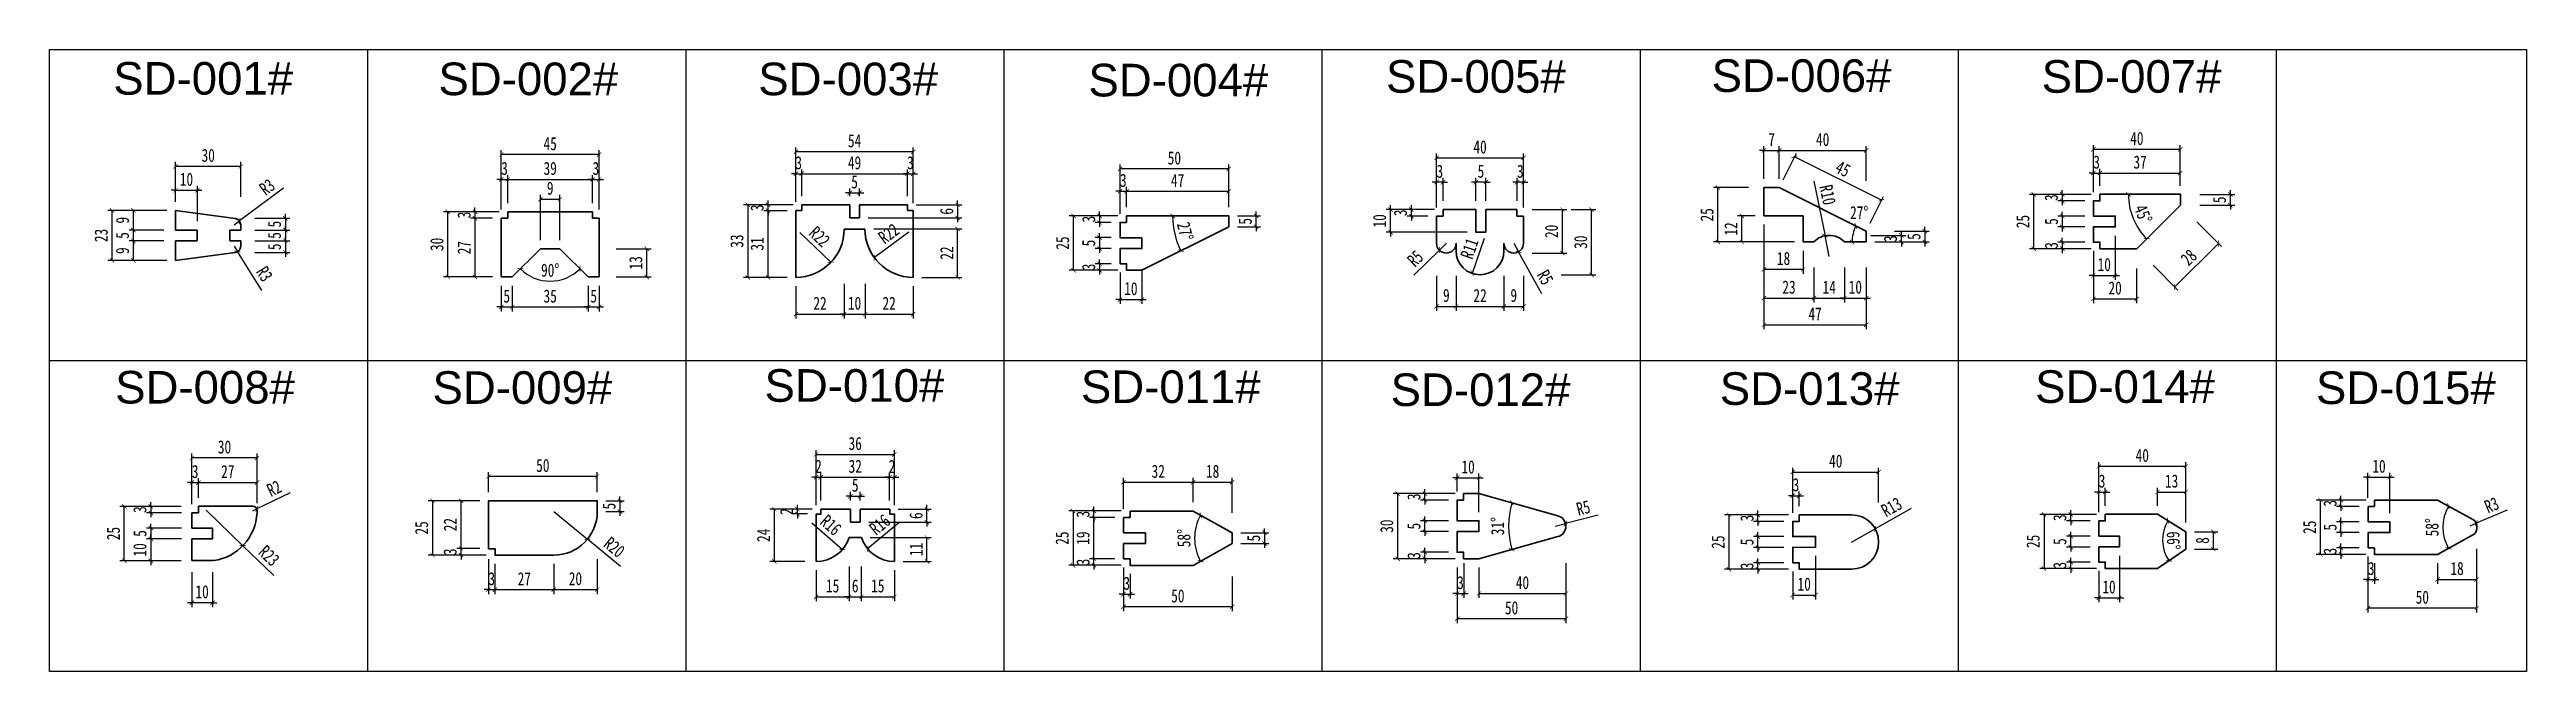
# Model space of a CAD drawing. Header units: millimetres. Extents: x 0 to 1097966, y -63096 to 223085.
# Drawn here: x 337985 to 339125, y -56802 to -56516 of the extents above; entities that cross this region are included whole.
import ezdxf

# ---------------------------------------------------------------- set-up
doc = ezdxf.new("R2010")
doc.units = ezdxf.units.MM
doc.layers.add('A3主线', color=7, linetype='Continuous', lineweight=30)
doc.styles.get("Standard").update_dxf_attribs({"font": 'arial.ttf'})
doc.styles.add('尺寸字体', font='', dxfattribs={"width": 0.75})
doc.styles.get('尺寸字体').set_extended_font_data('SimHei')
doc.dimstyles.new('副本 廖志利标注1', dxfattribs={"dimscale": 20, "dimtxt": 0.3, "dimasz": 0.1, "dimexe": 0.1, "dimexo": 0.2, "dimgap": 0.1, "dimtad": 1, "dimdec": 0, "dimzin": 0, "dimdsep": 46, "dimtxsty": '尺寸字体', "dimblk": 'ARCHTICK', "dimcen": 0.09, "dimclrd": 6, "dimclre": 6, "dimclrt": 2, "dimadec": 0, "dimazin": 0, "dimtfac": 1, "dimtdec": 0, "dimtix": 1, "dimtmove": 1, "dimatfit": 3, "dimldrblk": 'ARCHTICK', "dimfxl": 0.7, "dimfxlon": 1, "dimtolj": 1, "dimtzin": 0, "dimarcsym": 0})

msp = doc.modelspace()

# ---------------------------------------------------------------- texts
at = {"color": 2, "char_height": 15, "attachment_point": 1}
for s, width, insert in [('SD-001#', 33.13641, (338014.535, -56522.139)), ('SD-002#', 33.13641, (338164.099, -56522.376)), ('SD-003#', 190.42098, (338311.215, -56522.407)), ('SD-004#', 33.13641, (338463.076, -56522.954)), ('SD-005#', 33.13641, (338599.942, -56521.257)), ('SD-006#', 33.13641, (338749.729, -56520.884)), ('SD-007#', 33.13641, (338901.51, -56521.257)), ('SD-008#', 33.13641, (338015.403, -56664.195)), ('SD-009#', 33.13641, (338161.367, -56664.34)), ('SD-010#', 190.42098, (338314.085, -56663.391)), ('SD-011#', 33.13641, (338459.609, -56663.979)), ('SD-012#', 33.13641, (338602.077, -56665.35)), ('SD-013#', 33.13641, (338753.461, -56664.812)), ('SD-014#', 33.13641, (338898.531, -56663.899)), ('SD-015#', 33.13641, (339027.682, -56664.44))]:
    msp.add_mtext_dynamic_manual_height_columns(s, width=width, gutter_width=12.5, heights=[0], dxfattribs=dict(at, insert=insert))
at = {"color": 2, "insert": (338026.849, -56738.957, 0), "char_height": 6, "attachment_point": 5, "rotation": 90, "style": '尺寸字体'}
msp.add_mtext('\\A1;5', dxfattribs=at)

# ---------------------------------------------------------------- blocks, each defined once
blk = doc.blocks.new('_ArchTick')
at = {"color": 0, "linetype": 'ByBlock', "const_width": 0.15}
blk.add_lwpolyline([(-0.5, -0.5), (0.5, 0.5)], dxfattribs=at)
blk = doc.blocks.new('*D541')
at = {"color": 6, "lineweight": -2, "transparency": 16777216}
for p, q in [((338337.8, -56713.1), (338335.8, -56713.1)), ((338337.8, -56726), (338337.8, -56711.1)), ((338337.8, -56713.1), (338340, -56713.1)), ((338340, -56723.8), (338340, -56711.1)), ((338340, -56713.1), (338342, -56713.1))]:
    blk.add_line(p, q, dxfattribs=at)
at = {"layer": 'Defpoints', "color": 0, "lineweight": 13, "transparency": 16777216}
for p in [(338340, -56713.1), (338337.8, -56730), (338340, -56727.8)]:
    blk.add_point(p, dxfattribs=at)
at = {"color": 6, "lineweight": -2, "transparency": 16777216, "xscale": 2, "yscale": 2, "zscale": 2}
blk.add_blockref('_ArchTick', (338337.8, -56713.1), dxfattribs=at)
at = {"color": 6, "lineweight": -2, "transparency": 16777216, "xscale": 2, "yscale": 2, "zscale": 2, "rotation": 180}
blk.add_blockref('_ArchTick', (338340, -56713.1), dxfattribs=at)
at = {"color": 2, "transparency": 16777216, "insert": (338338.9, -56708.1), "char_height": 6, "attachment_point": 5, "style": '尺寸字体'}
blk.add_mtext('\\A1;2', dxfattribs=at)
blk = doc.blocks.new('*D542')
at = {"color": 6, "lineweight": -2, "transparency": 16777216}
for p, q in [((338340, -56723.8), (338340, -56711.1)), ((338340, -56713.1), (338371.6, -56713.1)), ((338371.6, -56723.8), (338371.6, -56711.1))]:
    blk.add_line(p, q, dxfattribs=at)
at = {"layer": 'Defpoints', "color": 0, "lineweight": 13, "transparency": 16777216}
for p in [(338371.6, -56713.1), (338340, -56727.8), (338371.6, -56727.8)]:
    blk.add_point(p, dxfattribs=at)
at = {"color": 6, "lineweight": -2, "transparency": 16777216, "xscale": 2, "yscale": 2, "zscale": 2, "rotation": 180}
blk.add_blockref('_ArchTick', (338340, -56713.1), dxfattribs=at)
at = {"color": 6, "lineweight": -2, "transparency": 16777216, "xscale": 2, "yscale": 2, "zscale": 2}
blk.add_blockref('_ArchTick', (338371.6, -56713.1), dxfattribs=at)
at = {"color": 2, "transparency": 16777216, "insert": (338355.8, -56708.1), "char_height": 6, "attachment_point": 5, "style": '尺寸字体'}
blk.add_mtext('\\A1;32', dxfattribs=at)
blk = doc.blocks.new('*D543')
at = {"color": 6, "lineweight": -2, "transparency": 16777216}
for p, q in [((338371.6, -56713.1), (338369.6, -56713.1)), ((338371.6, -56723.8), (338371.6, -56711.1)), ((338371.6, -56713.1), (338373.8, -56713.1)), ((338373.8, -56726), (338373.8, -56711.1)), ((338373.8, -56713.1), (338375.8, -56713.1))]:
    blk.add_line(p, q, dxfattribs=at)
at = {"layer": 'Defpoints', "color": 0, "lineweight": 13, "transparency": 16777216}
for p in [(338373.8, -56713.1), (338371.6, -56727.8), (338373.8, -56730)]:
    blk.add_point(p, dxfattribs=at)
at = {"color": 6, "lineweight": -2, "transparency": 16777216, "xscale": 2, "yscale": 2, "zscale": 2}
blk.add_blockref('_ArchTick', (338371.6, -56713.1), dxfattribs=at)
at = {"color": 6, "lineweight": -2, "transparency": 16777216, "xscale": 2, "yscale": 2, "zscale": 2, "rotation": 180}
blk.add_blockref('_ArchTick', (338373.8, -56713.1), dxfattribs=at)
at = {"color": 2, "transparency": 16777216, "insert": (338372.7, -56708.1), "char_height": 6, "attachment_point": 5, "style": '尺寸字体'}
blk.add_mtext('\\A1;2', dxfattribs=at)
blk = doc.blocks.new('*D544')
at = {"color": 6, "lineweight": -2, "transparency": 16777216}
for p, q in [((338336, -56727.8), (338327.2, -56727.8)), ((338333.8, -56730), (338327.2, -56730)), ((338329.2, -56727.8), (338329.2, -56725.8)), ((338329.2, -56730), (338329.2, -56727.8)), ((338329.2, -56730), (338329.2, -56732))]:
    blk.add_line(p, q, dxfattribs=at)
at = {"layer": 'Defpoints', "color": 0, "lineweight": 13, "transparency": 16777216}
for p in [(338329.2, -56727.8), (338337.8, -56730), (338340, -56727.8)]:
    blk.add_point(p, dxfattribs=at)
at = {"color": 6, "lineweight": -2, "transparency": 16777216, "xscale": 2, "yscale": 2, "zscale": 2}
for p, rotation in [((338329.2, -56727.8), 270), ((338329.2, -56730), 90)]:
    blk.add_blockref('_ArchTick', p, dxfattribs=dict(at, rotation=rotation))
at = {"color": 2, "transparency": 16777216, "insert": (338324.2, -56728.9), "char_height": 6, "attachment_point": 5, "rotation": 90, "style": '尺寸字体'}
blk.add_mtext('\\A1;2', dxfattribs=at)
blk = doc.blocks.new('*D545')
at = {"color": 6, "lineweight": -2, "transparency": 16777216}
for p, q in [((338332.6, -56727.8), (338316.6, -56727.8)), ((338318.6, -56751.8), (338318.6, -56727.8)), ((338332.6, -56751.8), (338316.6, -56751.8))]:
    blk.add_line(p, q, dxfattribs=at)
at = {"layer": 'Defpoints', "color": 0, "lineweight": 13, "transparency": 16777216}
for p in [(338318.6, -56727.8), (338340, -56727.8), (338337.8, -56751.8)]:
    blk.add_point(p, dxfattribs=at)
at = {"color": 6, "lineweight": -2, "transparency": 16777216, "xscale": 2, "yscale": 2, "zscale": 2}
for p, rotation in [((338318.6, -56727.8), 90), ((338318.6, -56751.8), 270)]:
    blk.add_blockref('_ArchTick', p, dxfattribs=dict(at, rotation=rotation))
at = {"color": 2, "transparency": 16777216, "insert": (338313.6, -56739.8), "char_height": 6, "attachment_point": 5, "rotation": 90, "style": '尺寸字体'}
blk.add_mtext('\\A1;24', dxfattribs=at)
blk = doc.blocks.new('*D546')
at = {"color": 6, "lineweight": -2, "transparency": 16777216}
for p, q in [((338337.8, -56755.8), (338337.8, -56770.1)), ((338353, -56754.1), (338353, -56770.1)), ((338337.8, -56768.1), (338353, -56768.1))]:
    blk.add_line(p, q, dxfattribs=at)
at = {"layer": 'Defpoints', "color": 0, "lineweight": 13, "transparency": 16777216}
for p in [(338353, -56740.8), (338337.8, -56751.8), (338353, -56768.1)]:
    blk.add_point(p, dxfattribs=at)
at = {"color": 6, "lineweight": -2, "transparency": 16777216, "xscale": 2, "yscale": 2, "zscale": 2, "rotation": 180}
blk.add_blockref('_ArchTick', (338337.8, -56768.1), dxfattribs=at)
at = {"color": 6, "lineweight": -2, "transparency": 16777216, "xscale": 2, "yscale": 2, "zscale": 2}
blk.add_blockref('_ArchTick', (338353, -56768.1), dxfattribs=at)
at = {"color": 2, "transparency": 16777216, "insert": (338345.4, -56763.1), "char_height": 6, "attachment_point": 5, "style": '尺寸字体'}
blk.add_mtext('\\A1;15', dxfattribs=at)
blk = doc.blocks.new('*D547')
at = {"color": 6, "lineweight": -2, "transparency": 16777216}
for p, q in [((338353, -56754.1), (338353, -56770.1)), ((338358.6, -56754.1), (338358.6, -56770.1)), ((338353, -56768.1), (338351, -56768.1)), ((338353, -56768.1), (338358.6, -56768.1)), ((338358.6, -56768.1), (338360.6, -56768.1))]:
    blk.add_line(p, q, dxfattribs=at)
at = {"layer": 'Defpoints', "color": 0, "lineweight": 13, "transparency": 16777216}
for p in [(338353, -56740.8), (338358.6, -56740.8), (338358.6, -56768.1)]:
    blk.add_point(p, dxfattribs=at)
at = {"color": 6, "lineweight": -2, "transparency": 16777216, "xscale": 2, "yscale": 2, "zscale": 2}
blk.add_blockref('_ArchTick', (338353, -56768.1), dxfattribs=at)
at = {"color": 6, "lineweight": -2, "transparency": 16777216, "xscale": 2, "yscale": 2, "zscale": 2, "rotation": 180}
blk.add_blockref('_ArchTick', (338358.6, -56768.1), dxfattribs=at)
at = {"color": 2, "transparency": 16777216, "insert": (338355.8, -56763.1), "char_height": 6, "attachment_point": 5, "style": '尺寸字体'}
blk.add_mtext('\\A1;6', dxfattribs=at)
blk = doc.blocks.new('*D548')
at = {"color": 6, "lineweight": -2, "transparency": 16777216}
for p, q in [((338358.6, -56754.1), (338358.6, -56770.1)), ((338373.8, -56755.8), (338373.8, -56770.1)), ((338358.6, -56768.1), (338373.8, -56768.1))]:
    blk.add_line(p, q, dxfattribs=at)
at = {"layer": 'Defpoints', "color": 0, "lineweight": 13, "transparency": 16777216}
for p in [(338358.6, -56740.8), (338373.8, -56751.8), (338373.8, -56768.1)]:
    blk.add_point(p, dxfattribs=at)
at = {"color": 6, "lineweight": -2, "transparency": 16777216, "xscale": 2, "yscale": 2, "zscale": 2, "rotation": 180}
blk.add_blockref('_ArchTick', (338358.6, -56768.1), dxfattribs=at)
at = {"color": 6, "lineweight": -2, "transparency": 16777216, "xscale": 2, "yscale": 2, "zscale": 2}
blk.add_blockref('_ArchTick', (338373.8, -56768.1), dxfattribs=at)
at = {"color": 2, "transparency": 16777216, "insert": (338366.2, -56763.1), "char_height": 6, "attachment_point": 5, "style": '尺寸字体'}
blk.add_mtext('\\A1;15', dxfattribs=at)
blk = doc.blocks.new('*D549')
at = {"color": 6, "lineweight": -2, "transparency": 16777216}
for p, q in [((338337.8, -56716.6), (338337.8, -56700.6)), ((338373.8, -56716.6), (338373.8, -56700.6)), ((338337.8, -56702.6), (338373.8, -56702.6))]:
    blk.add_line(p, q, dxfattribs=at)
at = {"layer": 'Defpoints', "color": 0, "lineweight": 13, "transparency": 16777216}
for p in [(338373.8, -56702.6), (338337.8, -56730), (338373.8, -56730)]:
    blk.add_point(p, dxfattribs=at)
at = {"color": 6, "lineweight": -2, "transparency": 16777216, "xscale": 2, "yscale": 2, "zscale": 2, "rotation": 180}
blk.add_blockref('_ArchTick', (338337.8, -56702.6), dxfattribs=at)
at = {"color": 6, "lineweight": -2, "transparency": 16777216, "xscale": 2, "yscale": 2, "zscale": 2}
blk.add_blockref('_ArchTick', (338373.8, -56702.6), dxfattribs=at)
at = {"color": 2, "transparency": 16777216, "insert": (338355.8, -56697.6), "char_height": 6, "attachment_point": 5, "style": '尺寸字体'}
blk.add_mtext('\\A1;36', dxfattribs=at)
blk = doc.blocks.new('*D550')
at = {"color": 6, "lineweight": -2, "transparency": 16777216}
blk.add_line((338335.8, -56734), (338349.9, -56746.4), dxfattribs=at)
at = {"layer": 'Defpoints', "color": 0, "lineweight": 13, "transparency": 16777216}
for p in [(338337.8, -56735.8), (338349.9, -56746.4)]:
    blk.add_point(p, dxfattribs=at)
at = {"color": 6, "lineweight": -2, "transparency": 16777216, "xscale": 2, "yscale": 2, "zscale": 2, "rotation": 318.7611396805858}
blk.add_blockref('_ArchTick', (338349.9, -56746.4), dxfattribs=at)
at = {"color": 2, "transparency": 16777216, "insert": (338344.6, -56735.1), "char_height": 6, "attachment_point": 5, "rotation": 318.7611, "style": '尺寸字体'}
blk.add_mtext('\\A1;R16', dxfattribs=at)
blk = doc.blocks.new('*D551')
at = {"color": 6, "lineweight": -2, "transparency": 16777216}
blk.add_line((338375.9, -56734.1), (338361.5, -56746), dxfattribs=at)
at = {"layer": 'Defpoints', "color": 0, "lineweight": 13, "transparency": 16777216}
for p in [(338373.8, -56735.8), (338361.5, -56746)]:
    blk.add_point(p, dxfattribs=at)
at = {"color": 6, "lineweight": -2, "transparency": 16777216, "xscale": 2, "yscale": 2, "zscale": 2, "rotation": 219.4404246087389}
blk.add_blockref('_ArchTick', (338361.5, -56746), dxfattribs=at)
at = {"color": 2, "transparency": 16777216, "insert": (338367.1, -56734.9), "char_height": 6, "attachment_point": 5, "rotation": 39.4404, "style": '尺寸字体'}
blk.add_mtext('\\A1;R16', dxfattribs=at)
blk = doc.blocks.new('*D641')
at = {"color": 6, "lineweight": -2, "transparency": 16777216}
for p, q in [((338477.6, -56581.6), (338475.6, -56581.6)), ((338477.6, -56591.9), (338477.6, -56579.6)), ((338477.6, -56581.6), (338480.6, -56581.6)), ((338480.6, -56588.9), (338480.6, -56579.6)), ((338480.6, -56581.6), (338482.6, -56581.6))]:
    blk.add_line(p, q, dxfattribs=at)
at = {"layer": 'Defpoints', "color": 0, "lineweight": 13, "transparency": 16777216}
for p in [(338480.6, -56581.6), (338477.6, -56595.9), (338480.6, -56592.9)]:
    blk.add_point(p, dxfattribs=at)
at = {"color": 6, "lineweight": -2, "transparency": 16777216, "xscale": 2, "yscale": 2, "zscale": 2}
blk.add_blockref('_ArchTick', (338477.6, -56581.6), dxfattribs=at)
at = {"color": 6, "lineweight": -2, "transparency": 16777216, "xscale": 2, "yscale": 2, "zscale": 2, "rotation": 180}
blk.add_blockref('_ArchTick', (338480.6, -56581.6), dxfattribs=at)
at = {"color": 2, "transparency": 16777216, "insert": (338479.1, -56576.6), "char_height": 6, "attachment_point": 5, "style": '尺寸字体'}
blk.add_mtext('\\A1;3', dxfattribs=at)
blk = doc.blocks.new('*D642')
at = {"color": 6, "lineweight": -2, "transparency": 16777216}
for p, q in [((338480.6, -56588.9), (338480.6, -56579.6)), ((338480.6, -56581.6), (338527.6, -56581.6)), ((338527.6, -56588.9), (338527.6, -56579.6))]:
    blk.add_line(p, q, dxfattribs=at)
at = {"layer": 'Defpoints', "color": 0, "lineweight": 13, "transparency": 16777216}
for p in [(338527.6, -56581.6), (338480.6, -56592.9), (338527.6, -56592.9)]:
    blk.add_point(p, dxfattribs=at)
at = {"color": 6, "lineweight": -2, "transparency": 16777216, "xscale": 2, "yscale": 2, "zscale": 2, "rotation": 180}
blk.add_blockref('_ArchTick', (338480.6, -56581.6), dxfattribs=at)
at = {"color": 6, "lineweight": -2, "transparency": 16777216, "xscale": 2, "yscale": 2, "zscale": 2}
blk.add_blockref('_ArchTick', (338527.6, -56581.6), dxfattribs=at)
at = {"color": 2, "transparency": 16777216, "insert": (338504.1, -56576.6), "char_height": 6, "attachment_point": 5, "style": '尺寸字体'}
blk.add_mtext('\\A1;47', dxfattribs=at)
blk = doc.blocks.new('*D552')
at = {"color": 6, "lineweight": -2, "transparency": 16777216}
for p, q in [((338477.6, -56585.3), (338477.6, -56569.3)), ((338527.6, -56571.3), (338477.6, -56571.3)), ((338527.6, -56585.3), (338527.6, -56569.3))]:
    blk.add_line(p, q, dxfattribs=at)
at = {"layer": 'Defpoints', "color": 0, "lineweight": 13, "transparency": 16777216}
for p in [(338477.6, -56571.3), (338477.6, -56595.9), (338527.6, -56592.9)]:
    blk.add_point(p, dxfattribs=at)
at = {"color": 6, "lineweight": -2, "transparency": 16777216, "xscale": 2, "yscale": 2, "zscale": 2, "rotation": 180}
blk.add_blockref('_ArchTick', (338477.6, -56571.3), dxfattribs=at)
at = {"color": 6, "lineweight": -2, "transparency": 16777216, "xscale": 2, "yscale": 2, "zscale": 2}
blk.add_blockref('_ArchTick', (338527.6, -56571.3), dxfattribs=at)
at = {"color": 2, "transparency": 16777216, "insert": (338502.6, -56566.3), "char_height": 6, "attachment_point": 5, "style": '尺寸字体'}
blk.add_mtext('\\A1;50', dxfattribs=at)
blk = doc.blocks.new('*D553')
at = {"color": 6, "lineweight": -2, "transparency": 16777216}
for p, q in [((338476.6, -56592.9), (338466.2, -56592.9)), ((338473.6, -56595.9), (338466.2, -56595.9)), ((338468.2, -56592.9), (338468.2, -56590.9)), ((338468.2, -56592.9), (338468.2, -56595.9)), ((338468.2, -56595.9), (338468.2, -56597.9))]:
    blk.add_line(p, q, dxfattribs=at)
at = {"layer": 'Defpoints', "color": 0, "lineweight": 13, "transparency": 16777216}
for p in [(338468.2, -56595.9), (338477.6, -56595.9), (338480.6, -56592.9)]:
    blk.add_point(p, dxfattribs=at)
at = {"color": 6, "lineweight": -2, "transparency": 16777216, "xscale": 2, "yscale": 2, "zscale": 2}
for p, rotation in [((338468.2, -56592.9), 270), ((338468.2, -56595.9), 90)]:
    blk.add_blockref('_ArchTick', p, dxfattribs=dict(at, rotation=rotation))
at = {"color": 2, "transparency": 16777216, "insert": (338463.2, -56594.4), "char_height": 6, "attachment_point": 5, "rotation": 90, "style": '尺寸字体'}
blk.add_mtext('\\A1;3', dxfattribs=at)
blk = doc.blocks.new('*D643')
at = {"color": 6, "lineweight": -2, "transparency": 16777216}
for p, q in [((338473.6, -56602.9), (338466.2, -56602.9)), ((338473.6, -56607.9), (338466.2, -56607.9)), ((338468.2, -56602.9), (338468.2, -56600.9)), ((338468.2, -56602.9), (338468.2, -56607.9)), ((338468.2, -56607.9), (338468.2, -56609.9))]:
    blk.add_line(p, q, dxfattribs=at)
at = {"layer": 'Defpoints', "color": 0, "lineweight": 13, "transparency": 16777216}
for p in [(338468.2, -56607.9), (338477.6, -56602.9), (338477.6, -56607.9)]:
    blk.add_point(p, dxfattribs=at)
at = {"color": 6, "lineweight": -2, "transparency": 16777216, "xscale": 2, "yscale": 2, "zscale": 2}
for p, rotation in [((338468.2, -56602.9), 270), ((338468.2, -56607.9), 90)]:
    blk.add_blockref('_ArchTick', p, dxfattribs=dict(at, rotation=rotation))
at = {"color": 2, "transparency": 16777216, "insert": (338463.2, -56605.4), "char_height": 6, "attachment_point": 5, "rotation": 90, "style": '尺寸字体'}
blk.add_mtext('\\A1;5', dxfattribs=at)
blk = doc.blocks.new('*D644')
at = {"color": 6, "lineweight": -2, "transparency": 16777216}
for p, q in [((338473.6, -56614.9), (338466.2, -56614.9)), ((338476.6, -56617.9), (338466.2, -56617.9)), ((338468.2, -56614.9), (338468.2, -56612.9)), ((338468.2, -56614.9), (338468.2, -56617.9)), ((338468.2, -56617.9), (338468.2, -56619.9))]:
    blk.add_line(p, q, dxfattribs=at)
at = {"layer": 'Defpoints', "color": 0, "lineweight": 13, "transparency": 16777216}
for p in [(338468.2, -56617.9), (338477.6, -56614.9), (338480.6, -56617.9)]:
    blk.add_point(p, dxfattribs=at)
at = {"color": 6, "lineweight": -2, "transparency": 16777216, "xscale": 2, "yscale": 2, "zscale": 2}
for p, rotation in [((338468.2, -56614.9), 270), ((338468.2, -56617.9), 90)]:
    blk.add_blockref('_ArchTick', p, dxfattribs=dict(at, rotation=rotation))
at = {"color": 2, "transparency": 16777216, "insert": (338463.2, -56616.4), "char_height": 6, "attachment_point": 5, "rotation": 90, "style": '尺寸字体'}
blk.add_mtext('\\A1;3', dxfattribs=at)
blk = doc.blocks.new('*D554')
at = {"color": 6, "lineweight": -2, "transparency": 16777216}
for p, q in [((338470.2, -56592.9), (338454.2, -56592.9)), ((338456.2, -56617.9), (338456.2, -56592.9)), ((338470.2, -56617.9), (338454.2, -56617.9))]:
    blk.add_line(p, q, dxfattribs=at)
at = {"layer": 'Defpoints', "color": 0, "lineweight": 13, "transparency": 16777216}
for p in [(338456.2, -56592.9), (338480.6, -56592.9), (338480.6, -56617.9)]:
    blk.add_point(p, dxfattribs=at)
at = {"color": 6, "lineweight": -2, "transparency": 16777216, "xscale": 2, "yscale": 2, "zscale": 2}
for p, rotation in [((338456.2, -56592.9), 90), ((338456.2, -56617.9), 270)]:
    blk.add_blockref('_ArchTick', p, dxfattribs=dict(at, rotation=rotation))
at = {"color": 2, "transparency": 16777216, "insert": (338451.2, -56605.4), "char_height": 6, "attachment_point": 5, "rotation": 90, "style": '尺寸字体'}
blk.add_mtext('\\A1;25', dxfattribs=at)
blk = doc.blocks.new('*D645')
at = {"color": 6, "lineweight": -2, "transparency": 16777216}
for p, q in [((338531.6, -56592.9), (338542.2, -56592.9)), ((338531.6, -56597.9), (338542.2, -56597.9)), ((338540.2, -56592.9), (338540.2, -56590.9)), ((338540.2, -56597.9), (338540.2, -56592.9)), ((338540.2, -56597.9), (338540.2, -56599.9))]:
    blk.add_line(p, q, dxfattribs=at)
at = {"layer": 'Defpoints', "color": 0, "lineweight": 13, "transparency": 16777216}
for p in [(338527.6, -56592.9), (338527.6, -56597.9), (338540.2, -56592.9)]:
    blk.add_point(p, dxfattribs=at)
at = {"color": 6, "lineweight": -2, "transparency": 16777216, "xscale": 2, "yscale": 2, "zscale": 2}
for p, rotation in [((338540.2, -56592.9), 270), ((338540.2, -56597.9), 90)]:
    blk.add_blockref('_ArchTick', p, dxfattribs=dict(at, rotation=rotation))
at = {"color": 2, "transparency": 16777216, "insert": (338535.2, -56595.4), "char_height": 6, "attachment_point": 5, "rotation": 90, "style": '尺寸字体'}
blk.add_mtext('\\A1;5', dxfattribs=at)
blk = doc.blocks.new('*D555')
at = {"color": 6, "lineweight": -2, "transparency": 16777216}
for p, q in [((338477.6, -56618.9), (338477.6, -56633.4)), ((338487.6, -56617.4), (338487.6, -56633.4)), ((338477.6, -56631.4), (338475.6, -56631.4)), ((338477.6, -56631.4), (338487.6, -56631.4)), ((338487.6, -56631.4), (338489.6, -56631.4))]:
    blk.add_line(p, q, dxfattribs=at)
at = {"layer": 'Defpoints', "color": 0, "lineweight": 13, "transparency": 16777216}
for p in [(338487.6, -56607.9), (338477.6, -56614.9), (338487.6, -56631.4)]:
    blk.add_point(p, dxfattribs=at)
at = {"color": 6, "lineweight": -2, "transparency": 16777216, "xscale": 2, "yscale": 2, "zscale": 2}
blk.add_blockref('_ArchTick', (338477.6, -56631.4), dxfattribs=at)
at = {"color": 6, "lineweight": -2, "transparency": 16777216, "xscale": 2, "yscale": 2, "zscale": 2, "rotation": 180}
blk.add_blockref('_ArchTick', (338487.6, -56631.4), dxfattribs=at)
at = {"color": 2, "transparency": 16777216, "insert": (338482.6, -56626.4), "char_height": 6, "attachment_point": 5, "style": '尺寸字体'}
blk.add_mtext('\\A1;10', dxfattribs=at)
blk = doc.blocks.new('*D556')
at = {"color": 6, "lineweight": -2, "transparency": 16777216}
for p, q in [((338037.8, -56604.4), (338021.8, -56604.4)), ((338023.8, -56613.4), (338023.8, -56604.4)), ((338037.8, -56613.4), (338021.8, -56613.4))]:
    blk.add_line(p, q, dxfattribs=at)
at = {"layer": 'Defpoints', "color": 0, "lineweight": 13, "transparency": 16777216}
for p in [(338023.8, -56604.4), (338043.2, -56604.4), (338059.4, -56613.4)]:
    blk.add_point(p, dxfattribs=at)
at = {"color": 6, "lineweight": -2, "transparency": 16777216, "xscale": 2, "yscale": 2, "zscale": 2}
for p, rotation in [((338023.8, -56604.4), 90), ((338023.8, -56613.4), 270)]:
    blk.add_blockref('_ArchTick', p, dxfattribs=dict(at, rotation=rotation))
at = {"color": 2, "transparency": 16777216, "insert": (338018.8, -56608.9), "char_height": 6, "attachment_point": 5, "rotation": 90, "style": '尺寸字体'}
blk.add_mtext('\\A1;9', dxfattribs=at)
blk = doc.blocks.new('*D557')
at = {"color": 6, "lineweight": -2, "transparency": 16777216}
for p, q in [((338037.8, -56599.4), (338021.8, -56599.4)), ((338023.8, -56599.4), (338023.8, -56597.4)), ((338023.8, -56604.4), (338023.8, -56599.4)), ((338037.8, -56604.4), (338021.8, -56604.4)), ((338023.8, -56604.4), (338023.8, -56606.4))]:
    blk.add_line(p, q, dxfattribs=at)
at = {"layer": 'Defpoints', "color": 0, "lineweight": 13, "transparency": 16777216}
for p in [(338023.8, -56599.4), (338043.2, -56599.4), (338043.2, -56604.4)]:
    blk.add_point(p, dxfattribs=at)
at = {"color": 6, "lineweight": -2, "transparency": 16777216, "xscale": 2, "yscale": 2, "zscale": 2}
for p, rotation in [((338023.8, -56599.4), 270), ((338023.8, -56604.4), 90)]:
    blk.add_blockref('_ArchTick', p, dxfattribs=dict(at, rotation=rotation))
at = {"color": 2, "transparency": 16777216, "insert": (338018.8, -56601.9), "char_height": 6, "attachment_point": 5, "rotation": 90, "style": '尺寸字体'}
blk.add_mtext('\\A1;5', dxfattribs=at)
blk = doc.blocks.new('*D558')
at = {"color": 6, "lineweight": -2, "transparency": 16777216}
for p, q in [((338037.8, -56590.4), (338021.8, -56590.4)), ((338037.8, -56599.4), (338021.8, -56599.4)), ((338023.8, -56599.4), (338023.8, -56590.4))]:
    blk.add_line(p, q, dxfattribs=at)
at = {"layer": 'Defpoints', "color": 0, "lineweight": 13, "transparency": 16777216}
for p in [(338023.8, -56590.4), (338043.2, -56599.4), (338059.4, -56590.4)]:
    blk.add_point(p, dxfattribs=at)
at = {"color": 6, "lineweight": -2, "transparency": 16777216, "xscale": 2, "yscale": 2, "zscale": 2}
for p, rotation in [((338023.8, -56590.4), 90), ((338023.8, -56599.4), 270)]:
    blk.add_blockref('_ArchTick', p, dxfattribs=dict(at, rotation=rotation))
at = {"color": 2, "transparency": 16777216, "insert": (338018.8, -56594.9), "char_height": 6, "attachment_point": 5, "rotation": 90, "style": '尺寸字体'}
blk.add_mtext('\\A1;9', dxfattribs=at)
blk = doc.blocks.new('*D559')
at = {"color": 6, "lineweight": -2, "transparency": 16777216}
for p, q in [((338043.2, -56584.1), (338043.2, -56568.1)), ((338043.2, -56570.1), (338073.2, -56570.1)), ((338073.2, -56584.1), (338073.2, -56568.1))]:
    blk.add_line(p, q, dxfattribs=at)
at = {"layer": 'Defpoints', "color": 0, "lineweight": 13, "transparency": 16777216}
for p in [(338073.2, -56570.1), (338043.2, -56599.4), (338073.2, -56591.1)]:
    blk.add_point(p, dxfattribs=at)
at = {"color": 6, "lineweight": -2, "transparency": 16777216, "xscale": 2, "yscale": 2, "zscale": 2, "rotation": 180}
blk.add_blockref('_ArchTick', (338043.2, -56570.1), dxfattribs=at)
at = {"color": 6, "lineweight": -2, "transparency": 16777216, "xscale": 2, "yscale": 2, "zscale": 2}
blk.add_blockref('_ArchTick', (338073.2, -56570.1), dxfattribs=at)
at = {"color": 2, "transparency": 16777216, "insert": (338058.2, -56565.1), "char_height": 6, "attachment_point": 5, "style": '尺寸字体'}
blk.add_mtext('\\A1;30', dxfattribs=at)
blk = doc.blocks.new('*D646')
at = {"color": 6, "lineweight": -2, "transparency": 16777216}
for p, q in [((338079.7, -56594), (338095.7, -56594)), ((338079.7, -56599.4), (338095.7, -56599.4)), ((338093.7, -56594), (338093.7, -56592)), ((338093.7, -56594), (338093.7, -56599.4)), ((338093.7, -56599.4), (338093.7, -56601.4))]:
    blk.add_line(p, q, dxfattribs=at)
at = {"layer": 'Defpoints', "color": 0, "lineweight": 13, "transparency": 16777216}
for p in [(338070.5, -56594), (338073.2, -56599.4), (338093.7, -56599.4)]:
    blk.add_point(p, dxfattribs=at)
at = {"color": 6, "lineweight": -2, "transparency": 16777216, "xscale": 2, "yscale": 2, "zscale": 2}
for p, rotation in [((338093.7, -56594), 270), ((338093.7, -56599.4), 90)]:
    blk.add_blockref('_ArchTick', p, dxfattribs=dict(at, rotation=rotation))
at = {"color": 2, "transparency": 16777216, "insert": (338088.7, -56596.7), "char_height": 6, "attachment_point": 5, "rotation": 90, "style": '尺寸字体'}
blk.add_mtext('\\A1;5', dxfattribs=at)
blk = doc.blocks.new('*D647')
at = {"color": 6, "lineweight": -2, "transparency": 16777216}
for p, q in [((338079.7, -56599.4), (338095.7, -56599.4)), ((338093.7, -56599.4), (338093.7, -56597.4)), ((338093.7, -56599.4), (338093.7, -56604.4)), ((338079.7, -56604.4), (338095.7, -56604.4)), ((338093.7, -56604.4), (338093.7, -56606.4))]:
    blk.add_line(p, q, dxfattribs=at)
at = {"layer": 'Defpoints', "color": 0, "lineweight": 13, "transparency": 16777216}
for p in [(338073.2, -56599.4), (338073.2, -56604.4), (338093.7, -56604.4)]:
    blk.add_point(p, dxfattribs=at)
at = {"color": 6, "lineweight": -2, "transparency": 16777216, "xscale": 2, "yscale": 2, "zscale": 2}
for p, rotation in [((338093.7, -56599.4), 270), ((338093.7, -56604.4), 90)]:
    blk.add_blockref('_ArchTick', p, dxfattribs=dict(at, rotation=rotation))
at = {"color": 2, "transparency": 16777216, "insert": (338088.7, -56601.9), "char_height": 6, "attachment_point": 5, "rotation": 90, "style": '尺寸字体'}
blk.add_mtext('\\A1;5', dxfattribs=at)
blk = doc.blocks.new('*D648')
at = {"color": 6, "lineweight": -2, "transparency": 16777216}
for p, q in [((338079.7, -56604.4), (338095.7, -56604.4)), ((338079.7, -56609.7), (338095.7, -56609.7)), ((338093.7, -56604.4), (338093.7, -56602.4)), ((338093.7, -56604.4), (338093.7, -56609.7)), ((338093.7, -56609.7), (338093.7, -56611.7))]:
    blk.add_line(p, q, dxfattribs=at)
at = {"layer": 'Defpoints', "color": 0, "lineweight": 13, "transparency": 16777216}
for p in [(338070.5, -56609.7), (338073.2, -56604.4), (338093.7, -56609.7)]:
    blk.add_point(p, dxfattribs=at)
at = {"color": 6, "lineweight": -2, "transparency": 16777216, "xscale": 2, "yscale": 2, "zscale": 2}
for p, rotation in [((338093.7, -56604.4), 270), ((338093.7, -56609.7), 90)]:
    blk.add_blockref('_ArchTick', p, dxfattribs=dict(at, rotation=rotation))
at = {"color": 2, "transparency": 16777216, "insert": (338088.7, -56607.1), "char_height": 6, "attachment_point": 5, "rotation": 90, "style": '尺寸字体'}
blk.add_mtext('\\A1;5', dxfattribs=at)
blk = doc.blocks.new('*D649')
at = {"color": 6, "lineweight": -2, "transparency": 16777216}
for p, q in [((338039.2, -56590.4), (338012, -56590.4)), ((338014, -56613.4), (338014, -56590.4)), ((338039.2, -56613.4), (338012, -56613.4))]:
    blk.add_line(p, q, dxfattribs=at)
at = {"layer": 'Defpoints', "color": 0, "lineweight": 13, "transparency": 16777216}
for p in [(338014, -56590.4), (338043.2, -56590.4), (338043.2, -56613.4)]:
    blk.add_point(p, dxfattribs=at)
at = {"color": 6, "lineweight": -2, "transparency": 16777216, "xscale": 2, "yscale": 2, "zscale": 2}
for p, rotation in [((338014, -56590.4), 90), ((338014, -56613.4), 270)]:
    blk.add_blockref('_ArchTick', p, dxfattribs=dict(at, rotation=rotation))
at = {"color": 2, "transparency": 16777216, "insert": (338009, -56601.9), "char_height": 6, "attachment_point": 5, "rotation": 90, "style": '尺寸字体'}
blk.add_mtext('\\A1;23', dxfattribs=at)
blk = doc.blocks.new('*D560')
at = {"color": 6, "lineweight": -2, "transparency": 16777216}
for p, q in [((338623.2, -56620.5), (338623.2, -56636.5)), ((338632.2, -56620.5), (338632.2, -56636.5)), ((338623.2, -56634.5), (338632.2, -56634.5))]:
    blk.add_line(p, q, dxfattribs=at)
at = {"layer": 'Defpoints', "color": 0, "lineweight": 13, "transparency": 16777216}
for p in [(338623.2, -56605.5), (338632.2, -56605.5), (338632.2, -56634.5)]:
    blk.add_point(p, dxfattribs=at)
at = {"color": 6, "lineweight": -2, "transparency": 16777216, "xscale": 2, "yscale": 2, "zscale": 2, "rotation": 180}
blk.add_blockref('_ArchTick', (338623.2, -56634.5), dxfattribs=at)
at = {"color": 6, "lineweight": -2, "transparency": 16777216, "xscale": 2, "yscale": 2, "zscale": 2}
blk.add_blockref('_ArchTick', (338632.2, -56634.5), dxfattribs=at)
at = {"color": 2, "transparency": 16777216, "insert": (338627.7, -56629.5), "char_height": 6, "attachment_point": 5, "style": '尺寸字体'}
blk.add_mtext('\\A1;9', dxfattribs=at)
blk = doc.blocks.new('*D561')
at = {"color": 6, "lineweight": -2, "transparency": 16777216}
for p, q in [((338654.2, -56620.5), (338654.2, -56636.5)), ((338663.2, -56620.5), (338663.2, -56636.5)), ((338654.2, -56634.5), (338663.2, -56634.5))]:
    blk.add_line(p, q, dxfattribs=at)
at = {"layer": 'Defpoints', "color": 0, "lineweight": 13, "transparency": 16777216}
for p in [(338654.2, -56605.5), (338663.2, -56605.5), (338663.2, -56634.5)]:
    blk.add_point(p, dxfattribs=at)
at = {"color": 6, "lineweight": -2, "transparency": 16777216, "xscale": 2, "yscale": 2, "zscale": 2, "rotation": 180}
blk.add_blockref('_ArchTick', (338654.2, -56634.5), dxfattribs=at)
at = {"color": 6, "lineweight": -2, "transparency": 16777216, "xscale": 2, "yscale": 2, "zscale": 2}
blk.add_blockref('_ArchTick', (338663.2, -56634.5), dxfattribs=at)
at = {"color": 2, "transparency": 16777216, "insert": (338658.7, -56629.5), "char_height": 6, "attachment_point": 5, "style": '尺寸字体'}
blk.add_mtext('\\A1;9', dxfattribs=at)
blk = doc.blocks.new('*D562')
at = {"color": 6, "lineweight": -2, "transparency": 16777216}
for p, q in [((338641.2, -56586), (338641.2, -56575.4)), ((338645.9, -56586), (338645.9, -56575.4)), ((338641.2, -56577.4), (338639.2, -56577.4)), ((338645.9, -56577.4), (338641.2, -56577.4)), ((338645.9, -56577.4), (338647.9, -56577.4))]:
    blk.add_line(p, q, dxfattribs=at)
at = {"layer": 'Defpoints', "color": 0, "lineweight": 13, "transparency": 16777216}
for p in [(338641.2, -56577.4), (338641.2, -56590), (338645.9, -56590)]:
    blk.add_point(p, dxfattribs=at)
at = {"color": 6, "lineweight": -2, "transparency": 16777216, "xscale": 2, "yscale": 2, "zscale": 2}
blk.add_blockref('_ArchTick', (338641.2, -56577.4), dxfattribs=at)
at = {"color": 6, "lineweight": -2, "transparency": 16777216, "xscale": 2, "yscale": 2, "zscale": 2, "rotation": 180}
blk.add_blockref('_ArchTick', (338645.9, -56577.4), dxfattribs=at)
at = {"color": 2, "transparency": 16777216, "insert": (338643.6, -56572.4), "char_height": 6, "attachment_point": 5, "style": '尺寸字体'}
blk.add_mtext('\\A1;5', dxfattribs=at)
blk = doc.blocks.new('*D563')
at = {"color": 6, "lineweight": -2, "transparency": 16777216}
for p, q in [((338667.1, -56590), (338683.1, -56590)), ((338681.1, -56610), (338681.1, -56590)), ((338667.1, -56610), (338683.1, -56610))]:
    blk.add_line(p, q, dxfattribs=at)
at = {"layer": 'Defpoints', "color": 0, "lineweight": 13, "transparency": 16777216}
for p in [(338660.2, -56590), (338681.1, -56590), (338658.7, -56610)]:
    blk.add_point(p, dxfattribs=at)
at = {"color": 6, "lineweight": -2, "transparency": 16777216, "xscale": 2, "yscale": 2, "zscale": 2}
for p, rotation in [((338681.1, -56590), 90), ((338681.1, -56610), 270)]:
    blk.add_blockref('_ArchTick', p, dxfattribs=dict(at, rotation=rotation))
at = {"color": 2, "transparency": 16777216, "insert": (338676.1, -56600), "char_height": 6, "attachment_point": 5, "rotation": 90, "style": '尺寸字体'}
blk.add_mtext('\\A1;20', dxfattribs=at)
blk = doc.blocks.new('*D564')
at = {"color": 6, "lineweight": -2, "transparency": 16777216}
for p, q in [((338685.1, -56590), (338696.5, -56590)), ((338694.5, -56620), (338694.5, -56590)), ((338680.5, -56620), (338696.5, -56620))]:
    blk.add_line(p, q, dxfattribs=at)
at = {"layer": 'Defpoints', "color": 0, "lineweight": 13, "transparency": 16777216}
for p in [(338681.1, -56590), (338694.5, -56590), (338643.2, -56620)]:
    blk.add_point(p, dxfattribs=at)
at = {"color": 6, "lineweight": -2, "transparency": 16777216, "xscale": 2, "yscale": 2, "zscale": 2}
for p, rotation in [((338694.5, -56590), 90), ((338694.5, -56620), 270)]:
    blk.add_blockref('_ArchTick', p, dxfattribs=dict(at, rotation=rotation))
at = {"color": 2, "transparency": 16777216, "insert": (338689.5, -56605), "char_height": 6, "attachment_point": 5, "rotation": 90, "style": '尺寸字体'}
blk.add_mtext('\\A1;30', dxfattribs=at)
blk = doc.blocks.new('*D565')
at = {"color": 6, "lineweight": -2, "transparency": 16777216}
for p, q in [((338611.6, -56590), (338611.6, -56588)), ((338622.2, -56590), (338609.6, -56590)), ((338619.2, -56593), (338609.6, -56593)), ((338611.6, -56593), (338611.6, -56590)), ((338611.6, -56593), (338611.6, -56595))]:
    blk.add_line(p, q, dxfattribs=at)
at = {"layer": 'Defpoints', "color": 0, "lineweight": 13, "transparency": 16777216}
for p in [(338611.6, -56590), (338623.2, -56593), (338626.2, -56590)]:
    blk.add_point(p, dxfattribs=at)
at = {"color": 6, "lineweight": -2, "transparency": 16777216, "xscale": 2, "yscale": 2, "zscale": 2}
for p, rotation in [((338611.6, -56590), 270), ((338611.6, -56593), 90)]:
    blk.add_blockref('_ArchTick', p, dxfattribs=dict(at, rotation=rotation))
at = {"color": 2, "transparency": 16777216, "insert": (338606.6, -56591.5), "char_height": 6, "attachment_point": 5, "rotation": 90, "style": '尺寸字体'}
blk.add_mtext('\\A1;3', dxfattribs=at)
blk = doc.blocks.new('*D566')
at = {"color": 6, "lineweight": -2, "transparency": 16777216}
for p, q in [((338623.2, -56589), (338623.2, -56575.4)), ((338626.2, -56586), (338626.2, -56575.4)), ((338623.2, -56577.4), (338621.2, -56577.4)), ((338626.2, -56577.4), (338623.2, -56577.4)), ((338626.2, -56577.4), (338628.2, -56577.4))]:
    blk.add_line(p, q, dxfattribs=at)
at = {"layer": 'Defpoints', "color": 0, "lineweight": 13, "transparency": 16777216}
for p in [(338623.2, -56577.4), (338623.2, -56593), (338626.2, -56590)]:
    blk.add_point(p, dxfattribs=at)
at = {"color": 6, "lineweight": -2, "transparency": 16777216, "xscale": 2, "yscale": 2, "zscale": 2}
blk.add_blockref('_ArchTick', (338623.2, -56577.4), dxfattribs=at)
at = {"color": 6, "lineweight": -2, "transparency": 16777216, "xscale": 2, "yscale": 2, "zscale": 2, "rotation": 180}
blk.add_blockref('_ArchTick', (338626.2, -56577.4), dxfattribs=at)
at = {"color": 2, "transparency": 16777216, "insert": (338624.7, -56572.4), "char_height": 6, "attachment_point": 5, "style": '尺寸字体'}
blk.add_mtext('\\A1;3', dxfattribs=at)
blk = doc.blocks.new('*D567')
at = {"color": 6, "lineweight": -2, "transparency": 16777216}
for p, q in [((338632.2, -56620.5), (338632.2, -56636.5)), ((338654.2, -56620.5), (338654.2, -56636.5)), ((338632.2, -56634.5), (338654.2, -56634.5))]:
    blk.add_line(p, q, dxfattribs=at)
at = {"layer": 'Defpoints', "color": 0, "lineweight": 13, "transparency": 16777216}
for p in [(338632.2, -56605.5), (338654.2, -56605.5), (338654.2, -56634.5)]:
    blk.add_point(p, dxfattribs=at)
at = {"color": 6, "lineweight": -2, "transparency": 16777216, "xscale": 2, "yscale": 2, "zscale": 2, "rotation": 180}
blk.add_blockref('_ArchTick', (338632.2, -56634.5), dxfattribs=at)
at = {"color": 6, "lineweight": -2, "transparency": 16777216, "xscale": 2, "yscale": 2, "zscale": 2}
blk.add_blockref('_ArchTick', (338654.2, -56634.5), dxfattribs=at)
at = {"color": 2, "transparency": 16777216, "insert": (338643.2, -56629.5), "char_height": 6, "attachment_point": 5, "style": '尺寸字体'}
blk.add_mtext('\\A1;22', dxfattribs=at)
blk = doc.blocks.new('*D568')
at = {"color": 6, "lineweight": -2, "transparency": 16777216}
for p, q in [((338623.2, -56580.2), (338623.2, -56564.2)), ((338663.2, -56580.2), (338663.2, -56564.2)), ((338623.2, -56566.2), (338663.2, -56566.2))]:
    blk.add_line(p, q, dxfattribs=at)
at = {"layer": 'Defpoints', "color": 0, "lineweight": 13, "transparency": 16777216}
for p in [(338663.2, -56566.2), (338623.2, -56593), (338663.2, -56596.3)]:
    blk.add_point(p, dxfattribs=at)
at = {"color": 6, "lineweight": -2, "transparency": 16777216, "xscale": 2, "yscale": 2, "zscale": 2, "rotation": 180}
blk.add_blockref('_ArchTick', (338623.2, -56566.2), dxfattribs=at)
at = {"color": 6, "lineweight": -2, "transparency": 16777216, "xscale": 2, "yscale": 2, "zscale": 2}
blk.add_blockref('_ArchTick', (338663.2, -56566.2), dxfattribs=at)
at = {"color": 2, "transparency": 16777216, "insert": (338643.2, -56561.2), "char_height": 6, "attachment_point": 5, "style": '尺寸字体'}
blk.add_mtext('\\A1;40', dxfattribs=at)
blk = doc.blocks.new('*D650')
at = {"color": 6, "lineweight": -2, "transparency": 16777216}
for p, q in [((338193, -56576.1), (338191, -56576.1)), ((338193, -56590), (338193, -56574.1)), ((338193, -56576.1), (338196, -56576.1)), ((338196, -56587), (338196, -56574.1)), ((338196, -56576.1), (338198, -56576.1))]:
    blk.add_line(p, q, dxfattribs=at)
at = {"layer": 'Defpoints', "color": 0, "lineweight": 13, "transparency": 16777216}
for p in [(338196, -56576.1), (338193, -56594, 0), (338196, -56591, 0)]:
    blk.add_point(p, dxfattribs=at)
at = {"color": 6, "lineweight": -2, "transparency": 16777216, "xscale": 2, "yscale": 2, "zscale": 2}
blk.add_blockref('_ArchTick', (338193, -56576.1), dxfattribs=at)
at = {"color": 6, "lineweight": -2, "transparency": 16777216, "xscale": 2, "yscale": 2, "zscale": 2, "rotation": 180}
blk.add_blockref('_ArchTick', (338196, -56576.1), dxfattribs=at)
at = {"color": 2, "transparency": 16777216, "insert": (338194.5, -56571.1), "char_height": 6, "attachment_point": 5, "style": '尺寸字体'}
blk.add_mtext('\\A1;3', dxfattribs=at)
blk = doc.blocks.new('*D651')
at = {"color": 6, "lineweight": -2, "transparency": 16777216}
for p, q in [((338196, -56587), (338196, -56574.1)), ((338196, -56576.1), (338235, -56576.1)), ((338235, -56587), (338235, -56574.1))]:
    blk.add_line(p, q, dxfattribs=at)
at = {"layer": 'Defpoints', "color": 0, "lineweight": 13, "transparency": 16777216}
for p in [(338235, -56576.1), (338196, -56591, 0), (338235, -56591, 0)]:
    blk.add_point(p, dxfattribs=at)
at = {"color": 6, "lineweight": -2, "transparency": 16777216, "xscale": 2, "yscale": 2, "zscale": 2, "rotation": 180}
blk.add_blockref('_ArchTick', (338196, -56576.1), dxfattribs=at)
at = {"color": 6, "lineweight": -2, "transparency": 16777216, "xscale": 2, "yscale": 2, "zscale": 2}
blk.add_blockref('_ArchTick', (338235, -56576.1), dxfattribs=at)
at = {"color": 2, "transparency": 16777216, "insert": (338215.5, -56571.1), "char_height": 6, "attachment_point": 5, "style": '尺寸字体'}
blk.add_mtext('\\A1;39', dxfattribs=at)
blk = doc.blocks.new('*D652')
at = {"color": 6, "lineweight": -2, "transparency": 16777216}
for p, q in [((338235, -56576.1), (338233, -56576.1)), ((338235, -56587), (338235, -56574.1)), ((338235, -56576.1), (338238, -56576.1)), ((338238, -56590), (338238, -56574.1)), ((338238, -56576.1), (338240, -56576.1))]:
    blk.add_line(p, q, dxfattribs=at)
at = {"layer": 'Defpoints', "color": 0, "lineweight": 13, "transparency": 16777216}
for p in [(338238, -56576.1), (338235, -56591, 0), (338238, -56594, 0)]:
    blk.add_point(p, dxfattribs=at)
at = {"color": 6, "lineweight": -2, "transparency": 16777216, "xscale": 2, "yscale": 2, "zscale": 2}
blk.add_blockref('_ArchTick', (338235, -56576.1), dxfattribs=at)
at = {"color": 6, "lineweight": -2, "transparency": 16777216, "xscale": 2, "yscale": 2, "zscale": 2, "rotation": 180}
blk.add_blockref('_ArchTick', (338238, -56576.1), dxfattribs=at)
at = {"color": 2, "transparency": 16777216, "insert": (338236.5, -56571.1), "char_height": 6, "attachment_point": 5, "style": '尺寸字体'}
blk.add_mtext('\\A1;3', dxfattribs=at)
blk = doc.blocks.new('*D569')
at = {"color": 6, "lineweight": -2, "transparency": 16777216}
for p, q in [((338193, -56578.7), (338193, -56562.7)), ((338238, -56564.7), (338193, -56564.7)), ((338238, -56578.7), (338238, -56562.7))]:
    blk.add_line(p, q, dxfattribs=at)
at = {"layer": 'Defpoints', "color": 0, "lineweight": 13, "transparency": 16777216}
for p in [(338193, -56564.7), (338193, -56594, 0), (338238, -56594, 0)]:
    blk.add_point(p, dxfattribs=at)
at = {"color": 6, "lineweight": -2, "transparency": 16777216, "xscale": 2, "yscale": 2, "zscale": 2, "rotation": 180}
blk.add_blockref('_ArchTick', (338193, -56564.7), dxfattribs=at)
at = {"color": 6, "lineweight": -2, "transparency": 16777216, "xscale": 2, "yscale": 2, "zscale": 2}
blk.add_blockref('_ArchTick', (338238, -56564.7), dxfattribs=at)
at = {"color": 2, "transparency": 16777216, "insert": (338215.5, -56559.7), "char_height": 6, "attachment_point": 5, "style": '尺寸字体'}
blk.add_mtext('\\A1;45', dxfattribs=at)
blk = doc.blocks.new('*D653')
at = {"color": 6, "lineweight": -2, "transparency": 16777216}
for p, q in [((338192, -56591), (338178.9, -56591)), ((338189, -56594), (338178.9, -56594)), ((338180.9, -56591), (338180.9, -56589)), ((338180.9, -56591), (338180.9, -56594)), ((338180.9, -56594), (338180.9, -56596))]:
    blk.add_line(p, q, dxfattribs=at)
at = {"layer": 'Defpoints', "color": 0, "lineweight": 13, "transparency": 16777216}
for p in [(338180.9, -56594), (338193, -56594, 0), (338196, -56591, 0)]:
    blk.add_point(p, dxfattribs=at)
at = {"color": 6, "lineweight": -2, "transparency": 16777216, "xscale": 2, "yscale": 2, "zscale": 2}
for p, rotation in [((338180.9, -56591), 270), ((338180.9, -56594), 90)]:
    blk.add_blockref('_ArchTick', p, dxfattribs=dict(at, rotation=rotation))
at = {"color": 2, "transparency": 16777216, "insert": (338175.9, -56592.5), "char_height": 6, "attachment_point": 5, "rotation": 90, "style": '尺寸字体'}
blk.add_mtext('\\A1;3', dxfattribs=at)
blk = doc.blocks.new('*D654')
at = {"color": 6, "lineweight": -2, "transparency": 16777216}
for p, q in [((338189, -56594), (338178.9, -56594)), ((338180.9, -56594), (338180.9, -56621)), ((338189, -56621), (338178.9, -56621))]:
    blk.add_line(p, q, dxfattribs=at)
at = {"layer": 'Defpoints', "color": 0, "lineweight": 13, "transparency": 16777216}
for p in [(338193, -56594, 0), (338180.9, -56621), (338193, -56621, 0)]:
    blk.add_point(p, dxfattribs=at)
at = {"color": 6, "lineweight": -2, "transparency": 16777216, "xscale": 2, "yscale": 2, "zscale": 2}
for p, rotation in [((338180.9, -56594), 90), ((338180.9, -56621), 270)]:
    blk.add_blockref('_ArchTick', p, dxfattribs=dict(at, rotation=rotation))
at = {"color": 2, "transparency": 16777216, "insert": (338175.9, -56607.5), "char_height": 6, "attachment_point": 5, "rotation": 90, "style": '尺寸字体'}
blk.add_mtext('\\A1;27', dxfattribs=at)
blk = doc.blocks.new('*D570')
at = {"color": 6, "lineweight": -2, "transparency": 16777216}
for p, q in [((338182.4, -56591), (338166.4, -56591)), ((338168.4, -56621), (338168.4, -56591)), ((338182.4, -56621), (338166.4, -56621))]:
    blk.add_line(p, q, dxfattribs=at)
at = {"layer": 'Defpoints', "color": 0, "lineweight": 13, "transparency": 16777216}
for p in [(338168.4, -56591), (338196, -56591, 0), (338193, -56621, 0)]:
    blk.add_point(p, dxfattribs=at)
at = {"color": 6, "lineweight": -2, "transparency": 16777216, "xscale": 2, "yscale": 2, "zscale": 2}
for p, rotation in [((338168.4, -56591), 90), ((338168.4, -56621), 270)]:
    blk.add_blockref('_ArchTick', p, dxfattribs=dict(at, rotation=rotation))
at = {"color": 2, "transparency": 16777216, "insert": (338163.4, -56606), "char_height": 6, "attachment_point": 5, "rotation": 90, "style": '尺寸字体'}
blk.add_mtext('\\A1;30', dxfattribs=at)
blk = doc.blocks.new('*D655')
at = {"color": 6, "lineweight": -2, "transparency": 16777216}
for p, q in [((338193, -56625), (338193, -56636.8)), ((338198, -56625), (338198, -56636.8)), ((338193, -56634.8), (338191, -56634.8)), ((338193, -56634.8), (338198, -56634.8)), ((338198, -56634.8), (338200, -56634.8))]:
    blk.add_line(p, q, dxfattribs=at)
at = {"layer": 'Defpoints', "color": 0, "lineweight": 13, "transparency": 16777216}
for p in [(338193, -56621, 0), (338198, -56621, 0), (338198, -56634.8)]:
    blk.add_point(p, dxfattribs=at)
at = {"color": 6, "lineweight": -2, "transparency": 16777216, "xscale": 2, "yscale": 2, "zscale": 2}
blk.add_blockref('_ArchTick', (338193, -56634.8), dxfattribs=at)
at = {"color": 6, "lineweight": -2, "transparency": 16777216, "xscale": 2, "yscale": 2, "zscale": 2, "rotation": 180}
blk.add_blockref('_ArchTick', (338198, -56634.8), dxfattribs=at)
at = {"color": 2, "transparency": 16777216, "insert": (338195.5, -56629.8), "char_height": 6, "attachment_point": 5, "style": '尺寸字体'}
blk.add_mtext('\\A1;5', dxfattribs=at)
blk = doc.blocks.new('*D656')
at = {"color": 6, "lineweight": -2, "transparency": 16777216}
for p, q in [((338198, -56625), (338198, -56636.8)), ((338233, -56625), (338233, -56636.8)), ((338198, -56634.8), (338233, -56634.8))]:
    blk.add_line(p, q, dxfattribs=at)
at = {"layer": 'Defpoints', "color": 0, "lineweight": 13, "transparency": 16777216}
for p in [(338198, -56621, 0), (338233, -56621, 0), (338233, -56634.8)]:
    blk.add_point(p, dxfattribs=at)
at = {"color": 6, "lineweight": -2, "transparency": 16777216, "xscale": 2, "yscale": 2, "zscale": 2, "rotation": 180}
blk.add_blockref('_ArchTick', (338198, -56634.8), dxfattribs=at)
at = {"color": 6, "lineweight": -2, "transparency": 16777216, "xscale": 2, "yscale": 2, "zscale": 2}
blk.add_blockref('_ArchTick', (338233, -56634.8), dxfattribs=at)
at = {"color": 2, "transparency": 16777216, "insert": (338215.5, -56629.8), "char_height": 6, "attachment_point": 5, "style": '尺寸字体'}
blk.add_mtext('\\A1;35', dxfattribs=at)
blk = doc.blocks.new('*D657')
at = {"color": 6, "lineweight": -2, "transparency": 16777216}
for p, q in [((338233, -56625), (338233, -56636.8)), ((338238, -56625), (338238, -56636.8)), ((338233, -56634.8), (338231, -56634.8)), ((338233, -56634.8), (338238, -56634.8)), ((338238, -56634.8), (338240, -56634.8))]:
    blk.add_line(p, q, dxfattribs=at)
at = {"layer": 'Defpoints', "color": 0, "lineweight": 13, "transparency": 16777216}
for p in [(338233, -56621, 0), (338238, -56621, 0), (338238, -56634.8)]:
    blk.add_point(p, dxfattribs=at)
at = {"color": 6, "lineweight": -2, "transparency": 16777216, "xscale": 2, "yscale": 2, "zscale": 2}
blk.add_blockref('_ArchTick', (338233, -56634.8), dxfattribs=at)
at = {"color": 6, "lineweight": -2, "transparency": 16777216, "xscale": 2, "yscale": 2, "zscale": 2, "rotation": 180}
blk.add_blockref('_ArchTick', (338238, -56634.8), dxfattribs=at)
at = {"color": 2, "transparency": 16777216, "insert": (338235.5, -56629.8), "char_height": 6, "attachment_point": 5, "style": '尺寸字体'}
blk.add_mtext('\\A1;5', dxfattribs=at)
blk = doc.blocks.new('*D658')
at = {"color": 6, "lineweight": -2, "transparency": 16777216}
for p, q in [((338245.9, -56608), (338261.9, -56608)), ((338259.9, -56621), (338259.9, -56608)), ((338245.9, -56621), (338261.9, -56621))]:
    blk.add_line(p, q, dxfattribs=at)
at = {"layer": 'Defpoints', "color": 0, "lineweight": 13, "transparency": 16777216}
for p in [(338220, -56608, 0), (338259.9, -56608), (338233, -56621, 0)]:
    blk.add_point(p, dxfattribs=at)
at = {"color": 6, "lineweight": -2, "transparency": 16777216, "xscale": 2, "yscale": 2, "zscale": 2}
for p, rotation in [((338259.9, -56608), 90), ((338259.9, -56621), 270)]:
    blk.add_blockref('_ArchTick', p, dxfattribs=dict(at, rotation=rotation))
at = {"color": 2, "transparency": 16777216, "insert": (338254.9, -56614.5), "char_height": 6, "attachment_point": 5, "rotation": 90, "style": '尺寸字体'}
blk.add_mtext('\\A1;13', dxfattribs=at)
blk = doc.blocks.new('*D571')
at = {"color": 6, "lineweight": -2, "transparency": 16777216}
for p, q in [((338773.8, -56562.8), (338771.8, -56562.8)), ((338773.8, -56575.9), (338773.8, -56560.8)), ((338773.8, -56562.8), (338780.8, -56562.8)), ((338780.8, -56575.9), (338780.8, -56560.8)), ((338780.8, -56562.8), (338782.8, -56562.8))]:
    blk.add_line(p, q, dxfattribs=at)
at = {"layer": 'Defpoints', "color": 0, "lineweight": 13, "transparency": 16777216}
for p in [(338780.8, -56562.8), (338773.8, -56579.9), (338780.8, -56579.9)]:
    blk.add_point(p, dxfattribs=at)
at = {"color": 6, "lineweight": -2, "transparency": 16777216, "xscale": 2, "yscale": 2, "zscale": 2}
blk.add_blockref('_ArchTick', (338773.8, -56562.8), dxfattribs=at)
at = {"color": 6, "lineweight": -2, "transparency": 16777216, "xscale": 2, "yscale": 2, "zscale": 2, "rotation": 180}
blk.add_blockref('_ArchTick', (338780.8, -56562.8), dxfattribs=at)
at = {"color": 2, "transparency": 16777216, "insert": (338777.3, -56557.8), "char_height": 6, "attachment_point": 5, "style": '尺寸字体'}
blk.add_mtext('\\A1;7', dxfattribs=at)
blk = doc.blocks.new('*D572')
at = {"color": 6, "lineweight": -2, "transparency": 16777216}
for p, q in [((338780.8, -56575.9), (338780.8, -56560.8)), ((338780.8, -56562.8), (338820.8, -56562.8)), ((338820.8, -56576.8), (338820.8, -56560.8))]:
    blk.add_line(p, q, dxfattribs=at)
at = {"layer": 'Defpoints', "color": 0, "lineweight": 13, "transparency": 16777216}
for p in [(338820.8, -56562.8), (338780.8, -56579.9), (338820.8, -56599.9)]:
    blk.add_point(p, dxfattribs=at)
at = {"color": 6, "lineweight": -2, "transparency": 16777216, "xscale": 2, "yscale": 2, "zscale": 2, "rotation": 180}
blk.add_blockref('_ArchTick', (338780.8, -56562.8), dxfattribs=at)
at = {"color": 6, "lineweight": -2, "transparency": 16777216, "xscale": 2, "yscale": 2, "zscale": 2}
blk.add_blockref('_ArchTick', (338820.8, -56562.8), dxfattribs=at)
at = {"color": 2, "transparency": 16777216, "insert": (338800.8, -56557.8), "char_height": 6, "attachment_point": 5, "style": '尺寸字体'}
blk.add_mtext('\\A1;40', dxfattribs=at)
blk = doc.blocks.new('*D573')
at = {"color": 6, "lineweight": -2, "transparency": 16777216}
for p, q in [((338766.6, -56579.9), (338750.6, -56579.9)), ((338752.6, -56604.9), (338752.6, -56579.9)), ((338766.6, -56604.9), (338750.6, -56604.9))]:
    blk.add_line(p, q, dxfattribs=at)
at = {"layer": 'Defpoints', "color": 0, "lineweight": 13, "transparency": 16777216}
for p in [(338752.6, -56579.9), (338773.8, -56579.9), (338791.8, -56604.9)]:
    blk.add_point(p, dxfattribs=at)
at = {"color": 6, "lineweight": -2, "transparency": 16777216, "xscale": 2, "yscale": 2, "zscale": 2}
for p, rotation in [((338752.6, -56579.9), 90), ((338752.6, -56604.9), 270)]:
    blk.add_blockref('_ArchTick', p, dxfattribs=dict(at, rotation=rotation))
at = {"color": 2, "transparency": 16777216, "insert": (338747.6, -56592.4), "char_height": 6, "attachment_point": 5, "rotation": 90, "style": '尺寸字体'}
blk.add_mtext('\\A1;25', dxfattribs=at)
blk = doc.blocks.new('*D574')
at = {"color": 6, "lineweight": -2, "transparency": 16777216}
for p, q in [((338773.8, -56616.7), (338773.8, -56632.7)), ((338796.8, -56616.7), (338796.8, -56632.7)), ((338773.8, -56630.7), (338796.8, -56630.7))]:
    blk.add_line(p, q, dxfattribs=at)
at = {"layer": 'Defpoints', "color": 0, "lineweight": 13, "transparency": 16777216}
for p in [(338773.8, -56592.9), (338796.8, -56604.9), (338796.8, -56630.7)]:
    blk.add_point(p, dxfattribs=at)
at = {"color": 6, "lineweight": -2, "transparency": 16777216, "xscale": 2, "yscale": 2, "zscale": 2, "rotation": 180}
blk.add_blockref('_ArchTick', (338773.8, -56630.7), dxfattribs=at)
at = {"color": 6, "lineweight": -2, "transparency": 16777216, "xscale": 2, "yscale": 2, "zscale": 2}
blk.add_blockref('_ArchTick', (338796.8, -56630.7), dxfattribs=at)
at = {"color": 2, "transparency": 16777216, "insert": (338785.3, -56625.7), "char_height": 6, "attachment_point": 5, "style": '尺寸字体'}
blk.add_mtext('\\A1;23', dxfattribs=at)
blk = doc.blocks.new('*D575')
at = {"color": 6, "lineweight": -2, "transparency": 16777216}
for p, q in [((338796.8, -56616.7), (338796.8, -56632.7)), ((338810.8, -56616.7), (338810.8, -56632.7)), ((338796.8, -56630.7), (338810.8, -56630.7))]:
    blk.add_line(p, q, dxfattribs=at)
at = {"layer": 'Defpoints', "color": 0, "lineweight": 13, "transparency": 16777216}
for p in [(338796.8, -56604.9), (338810.8, -56604.9), (338810.8, -56630.7)]:
    blk.add_point(p, dxfattribs=at)
at = {"color": 6, "lineweight": -2, "transparency": 16777216, "xscale": 2, "yscale": 2, "zscale": 2, "rotation": 180}
blk.add_blockref('_ArchTick', (338796.8, -56630.7), dxfattribs=at)
at = {"color": 6, "lineweight": -2, "transparency": 16777216, "xscale": 2, "yscale": 2, "zscale": 2}
blk.add_blockref('_ArchTick', (338810.8, -56630.7), dxfattribs=at)
at = {"color": 2, "transparency": 16777216, "insert": (338803.8, -56625.7), "char_height": 6, "attachment_point": 5, "style": '尺寸字体'}
blk.add_mtext('\\A1;14', dxfattribs=at)
blk = doc.blocks.new('*D576')
at = {"color": 6, "lineweight": -2, "transparency": 16777216}
for p, q in [((338810.8, -56616.7), (338810.8, -56632.7)), ((338820.8, -56616.7), (338820.8, -56632.7)), ((338810.8, -56630.7), (338808.8, -56630.7)), ((338810.8, -56630.7), (338820.8, -56630.7)), ((338820.8, -56630.7), (338822.8, -56630.7))]:
    blk.add_line(p, q, dxfattribs=at)
at = {"layer": 'Defpoints', "color": 0, "lineweight": 13, "transparency": 16777216}
for p in [(338810.8, -56604.9), (338820.8, -56604.9), (338820.8, -56630.7)]:
    blk.add_point(p, dxfattribs=at)
at = {"color": 6, "lineweight": -2, "transparency": 16777216, "xscale": 2, "yscale": 2, "zscale": 2}
blk.add_blockref('_ArchTick', (338810.8, -56630.7), dxfattribs=at)
at = {"color": 6, "lineweight": -2, "transparency": 16777216, "xscale": 2, "yscale": 2, "zscale": 2, "rotation": 180}
blk.add_blockref('_ArchTick', (338820.8, -56630.7), dxfattribs=at)
at = {"color": 2, "transparency": 16777216, "insert": (338815.8, -56625.7), "char_height": 6, "attachment_point": 5, "style": '尺寸字体'}
blk.add_mtext('\\A1;10', dxfattribs=at)
blk = doc.blocks.new('*D577')
at = {"color": 6, "lineweight": -2, "transparency": 16777216}
for p, q in [((338773.8, -56629), (338773.8, -56645)), ((338820.8, -56629), (338820.8, -56645)), ((338773.8, -56643), (338820.8, -56643))]:
    blk.add_line(p, q, dxfattribs=at)
at = {"layer": 'Defpoints', "color": 0, "lineweight": 13, "transparency": 16777216}
for p in [(338773.8, -56604.9), (338820.8, -56604.9), (338820.8, -56643)]:
    blk.add_point(p, dxfattribs=at)
at = {"color": 6, "lineweight": -2, "transparency": 16777216, "xscale": 2, "yscale": 2, "zscale": 2, "rotation": 180}
blk.add_blockref('_ArchTick', (338773.8, -56643), dxfattribs=at)
at = {"color": 6, "lineweight": -2, "transparency": 16777216, "xscale": 2, "yscale": 2, "zscale": 2}
blk.add_blockref('_ArchTick', (338820.8, -56643), dxfattribs=at)
at = {"color": 2, "transparency": 16777216, "insert": (338797.3, -56638), "char_height": 6, "attachment_point": 5, "style": '尺寸字体'}
blk.add_mtext('\\A1;47', dxfattribs=at)
blk = doc.blocks.new('*D578')
at = {"color": 6, "lineweight": -2, "transparency": 16777216}
for p, q in [((338837, -56601.9), (338837, -56599.9)), ((338823, -56601.9), (338839, -56601.9)), ((338824.8, -56604.9), (338839, -56604.9)), ((338837, -56604.9), (338837, -56601.9)), ((338837, -56604.9), (338837, -56606.9))]:
    blk.add_line(p, q, dxfattribs=at)
at = {"layer": 'Defpoints', "color": 0, "lineweight": 13, "transparency": 16777216}
for p in [(338803.8, -56601.9), (338820.8, -56604.9), (338837, -56601.9)]:
    blk.add_point(p, dxfattribs=at)
at = {"color": 6, "lineweight": -2, "transparency": 16777216, "xscale": 2, "yscale": 2, "zscale": 2}
for p, rotation in [((338837, -56601.9), 270), ((338837, -56604.9), 90)]:
    blk.add_blockref('_ArchTick', p, dxfattribs=dict(at, rotation=rotation))
at = {"color": 2, "transparency": 16777216, "insert": (338832, -56603.4), "char_height": 6, "attachment_point": 5, "rotation": 90, "style": '尺寸字体'}
blk.add_mtext('\\A1;3', dxfattribs=at)
blk = doc.blocks.new('*D579')
at = {"color": 6, "lineweight": -2, "transparency": 16777216}
for p, q in [((338833.8, -56599.9), (338849.8, -56599.9)), ((338847.8, -56599.9), (338847.8, -56597.9)), ((338847.8, -56599.9), (338847.8, -56604.9)), ((338833.8, -56604.9), (338849.8, -56604.9)), ((338847.8, -56604.9), (338847.8, -56606.9))]:
    blk.add_line(p, q, dxfattribs=at)
at = {"layer": 'Defpoints', "color": 0, "lineweight": 13, "transparency": 16777216}
for p in [(338820.8, -56599.9), (338820.8, -56604.9), (338847.8, -56604.9)]:
    blk.add_point(p, dxfattribs=at)
at = {"color": 6, "lineweight": -2, "transparency": 16777216, "xscale": 2, "yscale": 2, "zscale": 2}
for p, rotation in [((338847.8, -56599.9), 270), ((338847.8, -56604.9), 90)]:
    blk.add_blockref('_ArchTick', p, dxfattribs=dict(at, rotation=rotation))
at = {"color": 2, "transparency": 16777216, "insert": (338842.8, -56602.4), "char_height": 6, "attachment_point": 5, "rotation": 90, "style": '尺寸字体'}
blk.add_mtext('\\A1;5', dxfattribs=at)
blk = doc.blocks.new('*D580')
at = {"color": 6, "lineweight": -2, "transparency": 16777216}
for p, q in [((338782.6, -56576.3), (338788.7, -56564)), ((338827.8, -56585.7), (338787.8, -56565.7)), ((338822.6, -56596.3), (338828.7, -56584))]:
    blk.add_line(p, q, dxfattribs=at)
at = {"layer": 'Defpoints', "color": 0, "lineweight": 13, "transparency": 16777216}
for p in [(338787.8, -56565.7), (338780.8, -56579.9), (338820.8, -56599.9)]:
    blk.add_point(p, dxfattribs=at)
at = {"color": 6, "lineweight": -2, "transparency": 16777216, "xscale": 2, "yscale": 2, "zscale": 2}
for p, rotation in [((338787.8, -56565.7), 153.434948822922), ((338827.8, -56585.7), 333.434948822922)]:
    blk.add_blockref('_ArchTick', p, dxfattribs=dict(at, rotation=rotation))
at = {"color": 2, "transparency": 16777216, "insert": (338810.1, -56571.3), "char_height": 6, "attachment_point": 5, "rotation": 333.4349, "style": '尺寸字体'}
blk.add_mtext('\\A1;45', dxfattribs=at)
blk = doc.blocks.new('*D659')
at = {"color": 6, "lineweight": -2, "transparency": 16777216}
for p, q in [((338923.8, -56752.1), (338912.9, -56752.1)), ((338926.8, -56755.1), (338912.9, -56755.1)), ((338914.9, -56752.1), (338914.9, -56750.1)), ((338914.9, -56755.1), (338914.9, -56752.1)), ((338914.9, -56755.1), (338914.9, -56757.1))]:
    blk.add_line(p, q, dxfattribs=at)
at = {"layer": 'Defpoints', "color": 0, "lineweight": 13, "transparency": 16777216}
for p in [(338914.9, -56752.1), (338927.8, -56752.1), (338930.8, -56755.1)]:
    blk.add_point(p, dxfattribs=at)
at = {"color": 6, "lineweight": -2, "transparency": 16777216, "xscale": 2, "yscale": 2, "zscale": 2}
for p, rotation in [((338914.9, -56752.1), 270), ((338914.9, -56755.1), 90)]:
    blk.add_blockref('_ArchTick', p, dxfattribs=dict(at, rotation=rotation))
at = {"color": 2, "transparency": 16777216, "insert": (338909.9, -56753.6), "char_height": 6, "attachment_point": 5, "rotation": 90, "style": '尺寸字体'}
blk.add_mtext('\\A1;3', dxfattribs=at)
blk = doc.blocks.new('*D660')
at = {"color": 6, "lineweight": -2, "transparency": 16777216}
for p, q in [((338923.8, -56740.2), (338912.9, -56740.2)), ((338923.8, -56745.2), (338912.9, -56745.2)), ((338914.9, -56740.2), (338914.9, -56738.2)), ((338914.9, -56745.2), (338914.9, -56740.2)), ((338914.9, -56745.2), (338914.9, -56747.2))]:
    blk.add_line(p, q, dxfattribs=at)
at = {"layer": 'Defpoints', "color": 0, "lineweight": 13, "transparency": 16777216}
for p in [(338914.9, -56740.2), (338927.8, -56740.2), (338927.8, -56745.2)]:
    blk.add_point(p, dxfattribs=at)
at = {"color": 6, "lineweight": -2, "transparency": 16777216, "xscale": 2, "yscale": 2, "zscale": 2}
for p, rotation in [((338914.9, -56740.2), 270), ((338914.9, -56745.2), 90)]:
    blk.add_blockref('_ArchTick', p, dxfattribs=dict(at, rotation=rotation))
at = {"color": 2, "transparency": 16777216, "insert": (338909.9, -56742.7), "char_height": 6, "attachment_point": 5, "rotation": 90, "style": '尺寸字体'}
blk.add_mtext('\\A1;5', dxfattribs=at)
blk = doc.blocks.new('*D661')
at = {"color": 6, "lineweight": -2, "transparency": 16777216}
for p, q in [((338926.8, -56730.2), (338912.9, -56730.2)), ((338923.8, -56733.2), (338912.9, -56733.2)), ((338914.9, -56730.2), (338914.9, -56728.2)), ((338914.9, -56733.2), (338914.9, -56730.2)), ((338914.9, -56733.2), (338914.9, -56735.2))]:
    blk.add_line(p, q, dxfattribs=at)
at = {"layer": 'Defpoints', "color": 0, "lineweight": 13, "transparency": 16777216}
for p in [(338914.9, -56730.2), (338927.8, -56733.2), (338930.8, -56730.2)]:
    blk.add_point(p, dxfattribs=at)
at = {"color": 6, "lineweight": -2, "transparency": 16777216, "xscale": 2, "yscale": 2, "zscale": 2}
for p, rotation in [((338914.9, -56730.2), 270), ((338914.9, -56733.2), 90)]:
    blk.add_blockref('_ArchTick', p, dxfattribs=dict(at, rotation=rotation))
at = {"color": 2, "transparency": 16777216, "insert": (338909.9, -56731.7), "char_height": 6, "attachment_point": 5, "rotation": 90, "style": '尺寸字体'}
blk.add_mtext('\\A1;3', dxfattribs=at)
blk = doc.blocks.new('*D662')
at = {"color": 6, "lineweight": -2, "transparency": 16777216}
for p, q in [((338916.6, -56730.2), (338900.6, -56730.2)), ((338902.6, -56730.2), (338902.6, -56755.1)), ((338916.6, -56755.1), (338900.6, -56755.1))]:
    blk.add_line(p, q, dxfattribs=at)
at = {"layer": 'Defpoints', "color": 0, "lineweight": 13, "transparency": 16777216}
for p in [(338930.8, -56730.2), (338902.6, -56755.1), (338930.8, -56755.1)]:
    blk.add_point(p, dxfattribs=at)
at = {"color": 6, "lineweight": -2, "transparency": 16777216, "xscale": 2, "yscale": 2, "zscale": 2}
for p, rotation in [((338902.6, -56730.2), 90), ((338902.6, -56755.1), 270)]:
    blk.add_blockref('_ArchTick', p, dxfattribs=dict(at, rotation=rotation))
at = {"color": 2, "transparency": 16777216, "insert": (338897.6, -56742.6), "char_height": 6, "attachment_point": 5, "rotation": 90, "style": '尺寸字体'}
blk.add_mtext('\\A1;25', dxfattribs=at)
blk = doc.blocks.new('*D581')
at = {"color": 6, "lineweight": -2, "transparency": 16777216}
for p, q in [((338927.8, -56719.9), (338925.8, -56719.9)), ((338927.8, -56729.2), (338927.8, -56717.9)), ((338927.8, -56719.9), (338930.8, -56719.9)), ((338930.8, -56726.2), (338930.8, -56717.9)), ((338930.8, -56719.9), (338932.8, -56719.9))]:
    blk.add_line(p, q, dxfattribs=at)
at = {"layer": 'Defpoints', "color": 0, "lineweight": 13, "transparency": 16777216}
for p in [(338930.8, -56719.9), (338927.8, -56733.2), (338930.8, -56730.2)]:
    blk.add_point(p, dxfattribs=at)
at = {"color": 6, "lineweight": -2, "transparency": 16777216, "xscale": 2, "yscale": 2, "zscale": 2}
blk.add_blockref('_ArchTick', (338927.8, -56719.9), dxfattribs=at)
at = {"color": 6, "lineweight": -2, "transparency": 16777216, "xscale": 2, "yscale": 2, "zscale": 2, "rotation": 180}
blk.add_blockref('_ArchTick', (338930.8, -56719.9), dxfattribs=at)
at = {"color": 2, "transparency": 16777216, "insert": (338929.3, -56714.9), "char_height": 6, "attachment_point": 5, "style": '尺寸字体'}
blk.add_mtext('\\A1;3', dxfattribs=at)
blk = doc.blocks.new('*D663')
at = {"color": 6, "lineweight": -2, "transparency": 16777216}
for p, q in [((338954.8, -56726.2), (338954.8, -56717.9)), ((338954.8, -56719.9), (338967.8, -56719.9)), ((338967.8, -56733.9), (338967.8, -56717.9))]:
    blk.add_line(p, q, dxfattribs=at)
at = {"layer": 'Defpoints', "color": 0, "lineweight": 13, "transparency": 16777216}
for p in [(338967.8, -56719.9), (338954.8, -56730.2), (338967.8, -56738.2)]:
    blk.add_point(p, dxfattribs=at)
at = {"color": 6, "lineweight": -2, "transparency": 16777216, "xscale": 2, "yscale": 2, "zscale": 2, "rotation": 180}
blk.add_blockref('_ArchTick', (338954.8, -56719.9), dxfattribs=at)
at = {"color": 6, "lineweight": -2, "transparency": 16777216, "xscale": 2, "yscale": 2, "zscale": 2}
blk.add_blockref('_ArchTick', (338967.8, -56719.9), dxfattribs=at)
at = {"color": 2, "transparency": 16777216, "insert": (338961.3, -56714.9), "char_height": 6, "attachment_point": 5, "style": '尺寸字体'}
blk.add_mtext('\\A1;13', dxfattribs=at)
blk = doc.blocks.new('*D582')
at = {"color": 6, "lineweight": -2, "transparency": 16777216}
for p, q in [((338927.8, -56722.1), (338927.8, -56706.1)), ((338967.8, -56708.1), (338927.8, -56708.1)), ((338967.8, -56722.1), (338967.8, -56706.1))]:
    blk.add_line(p, q, dxfattribs=at)
at = {"layer": 'Defpoints', "color": 0, "lineweight": 13, "transparency": 16777216}
for p in [(338927.8, -56708.1), (338927.8, -56733.2), (338967.8, -56738.2)]:
    blk.add_point(p, dxfattribs=at)
at = {"color": 6, "lineweight": -2, "transparency": 16777216, "xscale": 2, "yscale": 2, "zscale": 2, "rotation": 180}
blk.add_blockref('_ArchTick', (338927.8, -56708.1), dxfattribs=at)
at = {"color": 6, "lineweight": -2, "transparency": 16777216, "xscale": 2, "yscale": 2, "zscale": 2}
blk.add_blockref('_ArchTick', (338967.8, -56708.1), dxfattribs=at)
at = {"color": 2, "transparency": 16777216, "insert": (338947.8, -56703.1), "char_height": 6, "attachment_point": 5, "style": '尺寸字体'}
blk.add_mtext('\\A1;40', dxfattribs=at)
blk = doc.blocks.new('*D664')
at = {"color": 6, "lineweight": -2, "transparency": 16777216}
for p, q in [((338971.8, -56738.2), (338982.5, -56738.2)), ((338971.8, -56746.2), (338982.5, -56746.2)), ((338980.5, -56746.2), (338980.5, -56738.2))]:
    blk.add_line(p, q, dxfattribs=at)
at = {"layer": 'Defpoints', "color": 0, "lineweight": 13, "transparency": 16777216}
for p in [(338967.8, -56738.2), (338967.8, -56746.2), (338980.5, -56738.2)]:
    blk.add_point(p, dxfattribs=at)
at = {"color": 6, "lineweight": -2, "transparency": 16777216, "xscale": 2, "yscale": 2, "zscale": 2}
for p, rotation in [((338980.5, -56738.2), 90), ((338980.5, -56746.2), 270)]:
    blk.add_blockref('_ArchTick', p, dxfattribs=dict(at, rotation=rotation))
at = {"color": 2, "transparency": 16777216, "insert": (338975.5, -56742.2), "char_height": 6, "attachment_point": 5, "rotation": 90, "style": '尺寸字体'}
blk.add_mtext('\\A1;8', dxfattribs=at)
blk = doc.blocks.new('*D665')
at = {"color": 6, "lineweight": -2, "transparency": 16777216}
for p, q in [((338925.3, -56573.2), (338923.3, -56573.2)), ((338925.3, -56582), (338925.3, -56571.2)), ((338925.3, -56573.2), (338928.3, -56573.2)), ((338928.3, -56579), (338928.3, -56571.2)), ((338928.3, -56573.2), (338930.3, -56573.2))]:
    blk.add_line(p, q, dxfattribs=at)
at = {"layer": 'Defpoints', "color": 0, "lineweight": 13, "transparency": 16777216}
for p in [(338928.3, -56573.2), (338925.3, -56586), (338928.3, -56583)]:
    blk.add_point(p, dxfattribs=at)
at = {"color": 6, "lineweight": -2, "transparency": 16777216, "xscale": 2, "yscale": 2, "zscale": 2}
blk.add_blockref('_ArchTick', (338925.3, -56573.2), dxfattribs=at)
at = {"color": 6, "lineweight": -2, "transparency": 16777216, "xscale": 2, "yscale": 2, "zscale": 2, "rotation": 180}
blk.add_blockref('_ArchTick', (338928.3, -56573.2), dxfattribs=at)
at = {"color": 2, "transparency": 16777216, "insert": (338926.8, -56568.2), "char_height": 6, "attachment_point": 5, "style": '尺寸字体'}
blk.add_mtext('\\A1;3', dxfattribs=at)
blk = doc.blocks.new('*D666')
at = {"color": 6, "lineweight": -2, "transparency": 16777216}
for p, q in [((338928.3, -56579), (338928.3, -56571.2)), ((338928.3, -56573.2), (338965.3, -56573.2)), ((338965.3, -56579), (338965.3, -56571.2))]:
    blk.add_line(p, q, dxfattribs=at)
at = {"layer": 'Defpoints', "color": 0, "lineweight": 13, "transparency": 16777216}
for p in [(338965.3, -56573.2), (338928.3, -56583), (338965.3, -56583)]:
    blk.add_point(p, dxfattribs=at)
at = {"color": 6, "lineweight": -2, "transparency": 16777216, "xscale": 2, "yscale": 2, "zscale": 2, "rotation": 180}
blk.add_blockref('_ArchTick', (338928.3, -56573.2), dxfattribs=at)
at = {"color": 6, "lineweight": -2, "transparency": 16777216, "xscale": 2, "yscale": 2, "zscale": 2}
blk.add_blockref('_ArchTick', (338965.3, -56573.2), dxfattribs=at)
at = {"color": 2, "transparency": 16777216, "insert": (338946.8, -56568.2), "char_height": 6, "attachment_point": 5, "style": '尺寸字体'}
blk.add_mtext('\\A1;37', dxfattribs=at)
blk = doc.blocks.new('*D583')
at = {"color": 6, "lineweight": -2, "transparency": 16777216}
for p, q in [((338925.3, -56576.3), (338925.3, -56560.3)), ((338965.3, -56562.3), (338925.3, -56562.3)), ((338965.3, -56576.3), (338965.3, -56560.3))]:
    blk.add_line(p, q, dxfattribs=at)
at = {"layer": 'Defpoints', "color": 0, "lineweight": 13, "transparency": 16777216}
for p in [(338925.3, -56562.3), (338925.3, -56586), (338965.3, -56583)]:
    blk.add_point(p, dxfattribs=at)
at = {"color": 6, "lineweight": -2, "transparency": 16777216, "xscale": 2, "yscale": 2, "zscale": 2, "rotation": 180}
blk.add_blockref('_ArchTick', (338925.3, -56562.3), dxfattribs=at)
at = {"color": 6, "lineweight": -2, "transparency": 16777216, "xscale": 2, "yscale": 2, "zscale": 2}
blk.add_blockref('_ArchTick', (338965.3, -56562.3), dxfattribs=at)
at = {"color": 2, "transparency": 16777216, "insert": (338945.3, -56557.3), "char_height": 6, "attachment_point": 5, "style": '尺寸字体'}
blk.add_mtext('\\A1;40', dxfattribs=at)
blk = doc.blocks.new('*D584')
at = {"color": 6, "lineweight": -2, "transparency": 16777216}
for p, q in [((338924.3, -56583), (338909, -56583)), ((338921.3, -56586), (338909, -56586)), ((338911, -56583), (338911, -56581)), ((338911, -56583), (338911, -56586)), ((338911, -56586), (338911, -56588))]:
    blk.add_line(p, q, dxfattribs=at)
at = {"layer": 'Defpoints', "color": 0, "lineweight": 13, "transparency": 16777216}
for p in [(338911, -56586), (338925.3, -56586), (338928.3, -56583)]:
    blk.add_point(p, dxfattribs=at)
at = {"color": 6, "lineweight": -2, "transparency": 16777216, "xscale": 2, "yscale": 2, "zscale": 2}
for p, rotation in [((338911, -56583), 270), ((338911, -56586), 90)]:
    blk.add_blockref('_ArchTick', p, dxfattribs=dict(at, rotation=rotation))
at = {"color": 2, "transparency": 16777216, "insert": (338906, -56584.5), "char_height": 6, "attachment_point": 5, "rotation": 90, "style": '尺寸字体'}
blk.add_mtext('\\A1;3', dxfattribs=at)
blk = doc.blocks.new('*D667')
at = {"color": 6, "lineweight": -2, "transparency": 16777216}
for p, q in [((338921.3, -56593), (338909, -56593)), ((338921.3, -56598), (338909, -56598)), ((338911, -56593), (338911, -56591)), ((338911, -56593), (338911, -56598)), ((338911, -56598), (338911, -56600))]:
    blk.add_line(p, q, dxfattribs=at)
at = {"layer": 'Defpoints', "color": 0, "lineweight": 13, "transparency": 16777216}
for p in [(338911, -56598), (338925.3, -56593), (338925.3, -56598)]:
    blk.add_point(p, dxfattribs=at)
at = {"color": 6, "lineweight": -2, "transparency": 16777216, "xscale": 2, "yscale": 2, "zscale": 2}
for p, rotation in [((338911, -56593), 270), ((338911, -56598), 90)]:
    blk.add_blockref('_ArchTick', p, dxfattribs=dict(at, rotation=rotation))
at = {"color": 2, "transparency": 16777216, "insert": (338906, -56595.5), "char_height": 6, "attachment_point": 5, "rotation": 90, "style": '尺寸字体'}
blk.add_mtext('\\A1;5', dxfattribs=at)
blk = doc.blocks.new('*D668')
at = {"color": 6, "lineweight": -2, "transparency": 16777216}
for p, q in [((338921.3, -56605), (338909, -56605)), ((338924.3, -56608), (338909, -56608)), ((338911, -56605), (338911, -56603)), ((338911, -56605), (338911, -56608)), ((338911, -56608), (338911, -56610))]:
    blk.add_line(p, q, dxfattribs=at)
at = {"layer": 'Defpoints', "color": 0, "lineweight": 13, "transparency": 16777216}
for p in [(338911, -56608), (338925.3, -56605), (338928.3, -56608)]:
    blk.add_point(p, dxfattribs=at)
at = {"color": 6, "lineweight": -2, "transparency": 16777216, "xscale": 2, "yscale": 2, "zscale": 2}
for p, rotation in [((338911, -56605), 270), ((338911, -56608), 90)]:
    blk.add_blockref('_ArchTick', p, dxfattribs=dict(at, rotation=rotation))
at = {"color": 2, "transparency": 16777216, "insert": (338906, -56606.5), "char_height": 6, "attachment_point": 5, "rotation": 90, "style": '尺寸字体'}
blk.add_mtext('\\A1;3', dxfattribs=at)
blk = doc.blocks.new('*D585')
at = {"color": 6, "lineweight": -2, "transparency": 16777216}
for p, q in [((338911.9, -56583), (338895.9, -56583)), ((338897.9, -56608), (338897.9, -56583)), ((338911.9, -56608), (338895.9, -56608))]:
    blk.add_line(p, q, dxfattribs=at)
at = {"layer": 'Defpoints', "color": 0, "lineweight": 13, "transparency": 16777216}
for p in [(338897.9, -56583), (338928.3, -56583), (338928.3, -56608)]:
    blk.add_point(p, dxfattribs=at)
at = {"color": 6, "lineweight": -2, "transparency": 16777216, "xscale": 2, "yscale": 2, "zscale": 2}
for p, rotation in [((338897.9, -56583), 90), ((338897.9, -56608), 270)]:
    blk.add_blockref('_ArchTick', p, dxfattribs=dict(at, rotation=rotation))
at = {"color": 2, "transparency": 16777216, "insert": (338892.9, -56595.5), "char_height": 6, "attachment_point": 5, "rotation": 90, "style": '尺寸字体'}
blk.add_mtext('\\A1;25', dxfattribs=at)
blk = doc.blocks.new('*D669')
at = {"color": 6, "lineweight": -2, "transparency": 16777216}
for p, q in [((338925.3, -56617.1), (338925.3, -56633.1)), ((338945.2, -56617.1), (338945.2, -56633.1)), ((338925.3, -56631.1), (338945.2, -56631.1))]:
    blk.add_line(p, q, dxfattribs=at)
at = {"layer": 'Defpoints', "color": 0, "lineweight": 13, "transparency": 16777216}
for p in [(338925.3, -56605), (338945.2, -56608), (338945.2, -56631.1)]:
    blk.add_point(p, dxfattribs=at)
at = {"color": 6, "lineweight": -2, "transparency": 16777216, "xscale": 2, "yscale": 2, "zscale": 2, "rotation": 180}
blk.add_blockref('_ArchTick', (338925.3, -56631.1), dxfattribs=at)
at = {"color": 6, "lineweight": -2, "transparency": 16777216, "xscale": 2, "yscale": 2, "zscale": 2}
blk.add_blockref('_ArchTick', (338945.2, -56631.1), dxfattribs=at)
at = {"color": 2, "transparency": 16777216, "insert": (338935.3, -56626.1), "char_height": 6, "attachment_point": 5, "style": '尺寸字体'}
blk.add_mtext('\\A1;20', dxfattribs=at)
blk = doc.blocks.new('*D670')
at = {"color": 6, "lineweight": -2, "transparency": 16777216}
for p, q in [((338972.9, -56595.6), (338984.2, -56607)), ((338962.7, -56625.6), (338982.8, -56605.6)), ((338952.8, -56615.6), (338964.1, -56627))]:
    blk.add_line(p, q, dxfattribs=at)
at = {"layer": 'Defpoints', "color": 0, "lineweight": 13, "transparency": 16777216}
for p in [(338965.3, -56588), (338945.2, -56608), (338982.8, -56605.6)]:
    blk.add_point(p, dxfattribs=at)
at = {"color": 6, "lineweight": -2, "transparency": 16777216, "xscale": 2, "yscale": 2, "zscale": 2}
for p, rotation in [((338982.8, -56605.6), 44.83065786399906), ((338962.7, -56625.6), 224.830657863999)]:
    blk.add_blockref('_ArchTick', p, dxfattribs=dict(at, rotation=rotation))
at = {"color": 2, "transparency": 16777216, "insert": (338969.2, -56612), "char_height": 6, "attachment_point": 5, "rotation": 44.8307, "style": '尺寸字体'}
blk.add_mtext('\\A1;28', dxfattribs=at)
blk = doc.blocks.new('*D671')
at = {"color": 6, "lineweight": -2, "transparency": 16777216}
for p, q in [((338974.3, -56583), (338990.3, -56583)), ((338974.3, -56588), (338990.3, -56588)), ((338988.3, -56583), (338988.3, -56581)), ((338988.3, -56588), (338988.3, -56583)), ((338988.3, -56588), (338988.3, -56590))]:
    blk.add_line(p, q, dxfattribs=at)
at = {"layer": 'Defpoints', "color": 0, "lineweight": 13, "transparency": 16777216}
for p in [(338965.3, -56583), (338965.3, -56588), (338988.3, -56583)]:
    blk.add_point(p, dxfattribs=at)
at = {"color": 6, "lineweight": -2, "transparency": 16777216, "xscale": 2, "yscale": 2, "zscale": 2}
for p, rotation in [((338988.3, -56583), 270), ((338988.3, -56588), 90)]:
    blk.add_blockref('_ArchTick', p, dxfattribs=dict(at, rotation=rotation))
at = {"color": 2, "transparency": 16777216, "insert": (338983.3, -56585.5), "char_height": 6, "attachment_point": 5, "rotation": 90, "style": '尺寸字体'}
blk.add_mtext('\\A1;5', dxfattribs=at)
blk = doc.blocks.new('*D586')
at = {"color": 6, "lineweight": -2, "transparency": 16777216}
for p, q in [((338324.5, -56590.5), (338313.7, -56590.5)), ((338315.7, -56621.2), (338315.7, -56590.5)), ((338324.5, -56621.2), (338313.7, -56621.2))]:
    blk.add_line(p, q, dxfattribs=at)
at = {"layer": 'Defpoints', "color": 0, "lineweight": 13, "transparency": 16777216}
for p in [(338315.7, -56590.5), (338328.5, -56590.5), (338328.5, -56621.2)]:
    blk.add_point(p, dxfattribs=at)
at = {"color": 6, "lineweight": -2, "transparency": 16777216, "xscale": 2, "yscale": 2, "zscale": 2}
for p, rotation in [((338315.7, -56590.5), 90), ((338315.7, -56621.2), 270)]:
    blk.add_blockref('_ArchTick', p, dxfattribs=dict(at, rotation=rotation))
at = {"color": 2, "transparency": 16777216, "insert": (338310.7, -56605.8), "char_height": 6, "attachment_point": 5, "rotation": 90, "style": '尺寸字体'}
blk.add_mtext('\\A1;31', dxfattribs=at)
blk = doc.blocks.new('*D587')
at = {"color": 6, "lineweight": -2, "transparency": 16777216}
for p, q in [((338327.2, -56587.8), (338313.7, -56587.8)), ((338315.7, -56587.8), (338315.7, -56585.8)), ((338315.7, -56590.5), (338315.7, -56587.8)), ((338324.5, -56590.5), (338313.7, -56590.5)), ((338315.7, -56590.5), (338315.7, -56592.5))]:
    blk.add_line(p, q, dxfattribs=at)
at = {"layer": 'Defpoints', "color": 0, "lineweight": 13, "transparency": 16777216}
for p in [(338315.7, -56587.8), (338331.2, -56587.8), (338328.5, -56590.5)]:
    blk.add_point(p, dxfattribs=at)
at = {"color": 6, "lineweight": -2, "transparency": 16777216, "xscale": 2, "yscale": 2, "zscale": 2}
for p, rotation in [((338315.7, -56587.8), 270), ((338315.7, -56590.5), 90)]:
    blk.add_blockref('_ArchTick', p, dxfattribs=dict(at, rotation=rotation))
at = {"color": 2, "transparency": 16777216, "insert": (338310.7, -56589.2), "char_height": 6, "attachment_point": 5, "rotation": 90, "style": '尺寸字体'}
blk.add_mtext('\\A1;3', dxfattribs=at)
blk = doc.blocks.new('*D588')
at = {"color": 6, "lineweight": -2, "transparency": 16777216}
for p, q in [((338320.4, -56587.8), (338304.4, -56587.8)), ((338306.4, -56587.8), (338306.4, -56621.2)), ((338320.4, -56621.2), (338304.4, -56621.2))]:
    blk.add_line(p, q, dxfattribs=at)
at = {"layer": 'Defpoints', "color": 0, "lineweight": 13, "transparency": 16777216}
for p in [(338331.2, -56587.8), (338306.4, -56621.2), (338328.5, -56621.2)]:
    blk.add_point(p, dxfattribs=at)
at = {"color": 6, "lineweight": -2, "transparency": 16777216, "xscale": 2, "yscale": 2, "zscale": 2}
for p, rotation in [((338306.4, -56587.8), 90), ((338306.4, -56621.2), 270)]:
    blk.add_blockref('_ArchTick', p, dxfattribs=dict(at, rotation=rotation))
at = {"color": 2, "transparency": 16777216, "insert": (338301.4, -56604.5), "char_height": 6, "attachment_point": 5, "rotation": 90, "style": '尺寸字体'}
blk.add_mtext('\\A1;33', dxfattribs=at)
blk = doc.blocks.new('*D589')
at = {"color": 6, "lineweight": -2, "transparency": 16777216}
for p, q in [((338328.5, -56573.5), (338326.5, -56573.5)), ((338328.5, -56586.5), (338328.5, -56571.5)), ((338328.5, -56573.5), (338331.2, -56573.5)), ((338331.2, -56583.8), (338331.2, -56571.5)), ((338331.2, -56573.5), (338333.2, -56573.5))]:
    blk.add_line(p, q, dxfattribs=at)
at = {"layer": 'Defpoints', "color": 0, "lineweight": 13, "transparency": 16777216}
for p in [(338331.2, -56573.5), (338331.2, -56587.8), (338328.5, -56590.5)]:
    blk.add_point(p, dxfattribs=at)
at = {"color": 6, "lineweight": -2, "transparency": 16777216, "xscale": 2, "yscale": 2, "zscale": 2}
blk.add_blockref('_ArchTick', (338328.5, -56573.5), dxfattribs=at)
at = {"color": 6, "lineweight": -2, "transparency": 16777216, "xscale": 2, "yscale": 2, "zscale": 2, "rotation": 180}
blk.add_blockref('_ArchTick', (338331.2, -56573.5), dxfattribs=at)
at = {"color": 2, "transparency": 16777216, "insert": (338329.8, -56568.5), "char_height": 6, "attachment_point": 5, "style": '尺寸字体'}
blk.add_mtext('\\A1;3', dxfattribs=at)
blk = doc.blocks.new('*D590')
at = {"color": 6, "lineweight": -2, "transparency": 16777216}
for p, q in [((338331.2, -56583.8), (338331.2, -56571.5)), ((338331.2, -56573.5), (338379.8, -56573.5)), ((338379.8, -56583.8), (338379.8, -56571.5))]:
    blk.add_line(p, q, dxfattribs=at)
at = {"layer": 'Defpoints', "color": 0, "lineweight": 13, "transparency": 16777216}
for p in [(338379.8, -56573.5), (338331.2, -56587.8), (338379.8, -56587.8)]:
    blk.add_point(p, dxfattribs=at)
at = {"color": 6, "lineweight": -2, "transparency": 16777216, "xscale": 2, "yscale": 2, "zscale": 2, "rotation": 180}
blk.add_blockref('_ArchTick', (338331.2, -56573.5), dxfattribs=at)
at = {"color": 6, "lineweight": -2, "transparency": 16777216, "xscale": 2, "yscale": 2, "zscale": 2}
blk.add_blockref('_ArchTick', (338379.8, -56573.5), dxfattribs=at)
at = {"color": 2, "transparency": 16777216, "insert": (338355.5, -56568.5), "char_height": 6, "attachment_point": 5, "style": '尺寸字体'}
blk.add_mtext('\\A1;49', dxfattribs=at)
blk = doc.blocks.new('*D591')
at = {"color": 6, "lineweight": -2, "transparency": 16777216}
for p, q in [((338379.8, -56573.5), (338377.8, -56573.5)), ((338379.8, -56583.8), (338379.8, -56571.5)), ((338379.8, -56573.5), (338382.5, -56573.5)), ((338382.5, -56587.1), (338382.5, -56571.5)), ((338382.5, -56573.5), (338384.5, -56573.5))]:
    blk.add_line(p, q, dxfattribs=at)
at = {"layer": 'Defpoints', "color": 0, "lineweight": 13, "transparency": 16777216}
for p in [(338382.5, -56573.5), (338379.8, -56587.8), (338382.5, -56591.1)]:
    blk.add_point(p, dxfattribs=at)
at = {"color": 6, "lineweight": -2, "transparency": 16777216, "xscale": 2, "yscale": 2, "zscale": 2}
blk.add_blockref('_ArchTick', (338379.8, -56573.5), dxfattribs=at)
at = {"color": 6, "lineweight": -2, "transparency": 16777216, "xscale": 2, "yscale": 2, "zscale": 2, "rotation": 180}
blk.add_blockref('_ArchTick', (338382.5, -56573.5), dxfattribs=at)
at = {"color": 2, "transparency": 16777216, "insert": (338381.2, -56568.5), "char_height": 6, "attachment_point": 5, "style": '尺寸字体'}
blk.add_mtext('\\A1;3', dxfattribs=at)
blk = doc.blocks.new('*D592')
at = {"color": 6, "lineweight": -2, "transparency": 16777216}
for p, q in [((338328.5, -56577.4), (338328.5, -56561.4)), ((338382.5, -56563.4), (338328.5, -56563.4)), ((338382.5, -56577.4), (338382.5, -56561.4))]:
    blk.add_line(p, q, dxfattribs=at)
at = {"layer": 'Defpoints', "color": 0, "lineweight": 13, "transparency": 16777216}
for p in [(338328.5, -56563.4), (338328.5, -56590.5), (338382.5, -56590.5)]:
    blk.add_point(p, dxfattribs=at)
at = {"color": 6, "lineweight": -2, "transparency": 16777216, "xscale": 2, "yscale": 2, "zscale": 2, "rotation": 180}
blk.add_blockref('_ArchTick', (338328.5, -56563.4), dxfattribs=at)
at = {"color": 6, "lineweight": -2, "transparency": 16777216, "xscale": 2, "yscale": 2, "zscale": 2}
blk.add_blockref('_ArchTick', (338382.5, -56563.4), dxfattribs=at)
at = {"color": 2, "transparency": 16777216, "insert": (338355.5, -56558.4), "char_height": 6, "attachment_point": 5, "style": '尺寸字体'}
blk.add_mtext('\\A1;54', dxfattribs=at)
blk = doc.blocks.new('*D593')
at = {"color": 6, "lineweight": -2, "transparency": 16777216}
for p, q in [((338328.5, -56625.2), (338328.5, -56640.1)), ((338350.7, -56624.1), (338350.7, -56640.1)), ((338328.5, -56638.1), (338350.7, -56638.1))]:
    blk.add_line(p, q, dxfattribs=at)
at = {"layer": 'Defpoints', "color": 0, "lineweight": 13, "transparency": 16777216}
for p in [(338350.7, -56598.9), (338328.5, -56621.2), (338350.7, -56638.1)]:
    blk.add_point(p, dxfattribs=at)
at = {"color": 6, "lineweight": -2, "transparency": 16777216, "xscale": 2, "yscale": 2, "zscale": 2, "rotation": 180}
blk.add_blockref('_ArchTick', (338328.5, -56638.1), dxfattribs=at)
at = {"color": 6, "lineweight": -2, "transparency": 16777216, "xscale": 2, "yscale": 2, "zscale": 2}
blk.add_blockref('_ArchTick', (338350.7, -56638.1), dxfattribs=at)
at = {"color": 2, "transparency": 16777216, "insert": (338339.6, -56633.1), "char_height": 6, "attachment_point": 5, "style": '尺寸字体'}
blk.add_mtext('\\A1;22', dxfattribs=at)
blk = doc.blocks.new('*D594')
at = {"color": 6, "lineweight": -2, "transparency": 16777216}
for p, q in [((338350.7, -56624.1), (338350.7, -56640.1)), ((338360.3, -56624.1), (338360.3, -56640.1)), ((338350.7, -56638.1), (338348.7, -56638.1)), ((338350.7, -56638.1), (338360.3, -56638.1)), ((338360.3, -56638.1), (338362.3, -56638.1))]:
    blk.add_line(p, q, dxfattribs=at)
at = {"layer": 'Defpoints', "color": 0, "lineweight": 13, "transparency": 16777216}
for p in [(338350.7, -56598.9), (338360.3, -56598.9), (338360.3, -56638.1)]:
    blk.add_point(p, dxfattribs=at)
at = {"color": 6, "lineweight": -2, "transparency": 16777216, "xscale": 2, "yscale": 2, "zscale": 2}
blk.add_blockref('_ArchTick', (338350.7, -56638.1), dxfattribs=at)
at = {"color": 6, "lineweight": -2, "transparency": 16777216, "xscale": 2, "yscale": 2, "zscale": 2, "rotation": 180}
blk.add_blockref('_ArchTick', (338360.3, -56638.1), dxfattribs=at)
at = {"color": 2, "transparency": 16777216, "insert": (338355.5, -56633.1), "char_height": 6, "attachment_point": 5, "style": '尺寸字体'}
blk.add_mtext('\\A1;10', dxfattribs=at)
blk = doc.blocks.new('*D595')
at = {"color": 6, "lineweight": -2, "transparency": 16777216}
for p, q in [((338360.3, -56624.1), (338360.3, -56640.1)), ((338382.5, -56625.2), (338382.5, -56640.1)), ((338360.3, -56638.1), (338382.5, -56638.1))]:
    blk.add_line(p, q, dxfattribs=at)
at = {"layer": 'Defpoints', "color": 0, "lineweight": 13, "transparency": 16777216}
for p in [(338360.3, -56598.9), (338382.5, -56621.2), (338382.5, -56638.1)]:
    blk.add_point(p, dxfattribs=at)
at = {"color": 6, "lineweight": -2, "transparency": 16777216, "xscale": 2, "yscale": 2, "zscale": 2, "rotation": 180}
blk.add_blockref('_ArchTick', (338360.3, -56638.1), dxfattribs=at)
at = {"color": 6, "lineweight": -2, "transparency": 16777216, "xscale": 2, "yscale": 2, "zscale": 2}
blk.add_blockref('_ArchTick', (338382.5, -56638.1), dxfattribs=at)
at = {"color": 2, "transparency": 16777216, "insert": (338371.4, -56633.1), "char_height": 6, "attachment_point": 5, "style": '尺寸字体'}
blk.add_mtext('\\A1;22', dxfattribs=at)
blk = doc.blocks.new('*D596')
at = {"color": 6, "lineweight": -2, "transparency": 16777216}
blk.add_line((338380.5, -56600.4), (338364.6, -56612.1), dxfattribs=at)
at = {"layer": 'Defpoints', "color": 0, "lineweight": 13, "transparency": 16777216}
for p in [(338382.5, -56598.9), (338364.6, -56612.1)]:
    blk.add_point(p, dxfattribs=at)
at = {"color": 6, "lineweight": -2, "transparency": 16777216, "xscale": 2, "yscale": 2, "zscale": 2, "rotation": 216.2743950935715}
blk.add_blockref('_ArchTick', (338364.6, -56612.1), dxfattribs=at)
at = {"color": 2, "transparency": 16777216, "insert": (338371.2, -56601), "char_height": 6, "attachment_point": 5, "rotation": 36.2744, "style": '尺寸字体'}
blk.add_mtext('\\A1;R22', dxfattribs=at)
blk = doc.blocks.new('*D597')
at = {"color": 6, "lineweight": -2, "transparency": 16777216}
blk.add_line((338330.3, -56600.6), (338344.6, -56614.2), dxfattribs=at)
at = {"layer": 'Defpoints', "color": 0, "lineweight": 13, "transparency": 16777216}
for p in [(338328.5, -56598.9), (338344.6, -56614.2)]:
    blk.add_point(p, dxfattribs=at)
at = {"color": 6, "lineweight": -2, "transparency": 16777216, "xscale": 2, "yscale": 2, "zscale": 2, "rotation": 316.4821157881631}
blk.add_blockref('_ArchTick', (338344.6, -56614.2), dxfattribs=at)
at = {"color": 2, "transparency": 16777216, "insert": (338339.4, -56602.4), "char_height": 6, "attachment_point": 5, "rotation": 316.4821, "style": '尺寸字体'}
blk.add_mtext('\\A1;R22', dxfattribs=at)
blk = doc.blocks.new('*D672')
at = {"color": 6, "lineweight": -2, "transparency": 16777216}
for p, q in [((338187.1, -56719.9), (338187.1, -56710.7)), ((338237.1, -56712.7), (338187.1, -56712.7)), ((338237.1, -56719.9), (338237.1, -56710.7))]:
    blk.add_line(p, q, dxfattribs=at)
at = {"layer": 'Defpoints', "color": 0, "lineweight": 13, "transparency": 16777216}
for p in [(338187.1, -56712.7), (338187.1, -56723.9), (338237.1, -56723.9)]:
    blk.add_point(p, dxfattribs=at)
at = {"color": 6, "lineweight": -2, "transparency": 16777216, "xscale": 2, "yscale": 2, "zscale": 2, "rotation": 180}
blk.add_blockref('_ArchTick', (338187.1, -56712.7), dxfattribs=at)
at = {"color": 6, "lineweight": -2, "transparency": 16777216, "xscale": 2, "yscale": 2, "zscale": 2}
blk.add_blockref('_ArchTick', (338237.1, -56712.7), dxfattribs=at)
at = {"color": 2, "transparency": 16777216, "insert": (338212.1, -56707.7), "char_height": 6, "attachment_point": 5, "style": '尺寸字体'}
blk.add_mtext('\\A1;50', dxfattribs=at)
blk = doc.blocks.new('*D673')
at = {"color": 6, "lineweight": -2, "transparency": 16777216}
for p, q in [((338183.1, -56745.9), (338172.5, -56745.9)), ((338174.5, -56745.9), (338174.5, -56743.9)), ((338174.5, -56748.9), (338174.5, -56745.9)), ((338186.1, -56748.9), (338172.5, -56748.9)), ((338174.5, -56748.9), (338174.5, -56750.9))]:
    blk.add_line(p, q, dxfattribs=at)
at = {"layer": 'Defpoints', "color": 0, "lineweight": 13, "transparency": 16777216}
for p in [(338174.5, -56745.9), (338187.1, -56745.9), (338190.1, -56748.9)]:
    blk.add_point(p, dxfattribs=at)
at = {"color": 6, "lineweight": -2, "transparency": 16777216, "xscale": 2, "yscale": 2, "zscale": 2}
for p, rotation in [((338174.5, -56745.9), 270), ((338174.5, -56748.9), 90)]:
    blk.add_blockref('_ArchTick', p, dxfattribs=dict(at, rotation=rotation))
at = {"color": 2, "transparency": 16777216, "insert": (338169.5, -56747.4), "char_height": 6, "attachment_point": 5, "rotation": 90, "style": '尺寸字体'}
blk.add_mtext('\\A1;3', dxfattribs=at)
blk = doc.blocks.new('*D674')
at = {"color": 6, "lineweight": -2, "transparency": 16777216}
for p, q in [((338183.1, -56723.9), (338172.5, -56723.9)), ((338174.5, -56745.9), (338174.5, -56723.9)), ((338183.1, -56745.9), (338172.5, -56745.9))]:
    blk.add_line(p, q, dxfattribs=at)
at = {"layer": 'Defpoints', "color": 0, "lineweight": 13, "transparency": 16777216}
for p in [(338174.5, -56723.9), (338187.1, -56723.9), (338187.1, -56745.9)]:
    blk.add_point(p, dxfattribs=at)
at = {"color": 6, "lineweight": -2, "transparency": 16777216, "xscale": 2, "yscale": 2, "zscale": 2}
for p, rotation in [((338174.5, -56723.9), 90), ((338174.5, -56745.9), 270)]:
    blk.add_blockref('_ArchTick', p, dxfattribs=dict(at, rotation=rotation))
at = {"color": 2, "transparency": 16777216, "insert": (338169.5, -56734.9), "char_height": 6, "attachment_point": 5, "rotation": 90, "style": '尺寸字体'}
blk.add_mtext('\\A1;22', dxfattribs=at)
blk = doc.blocks.new('*D598')
at = {"color": 6, "lineweight": -2, "transparency": 16777216}
for p, q in [((338175.4, -56723.9), (338159.4, -56723.9)), ((338161.4, -56723.9), (338161.4, -56748.9)), ((338175.4, -56748.9), (338159.4, -56748.9))]:
    blk.add_line(p, q, dxfattribs=at)
at = {"layer": 'Defpoints', "color": 0, "lineweight": 13, "transparency": 16777216}
for p in [(338187.1, -56723.9), (338161.4, -56748.9), (338190.1, -56748.9)]:
    blk.add_point(p, dxfattribs=at)
at = {"color": 6, "lineweight": -2, "transparency": 16777216, "xscale": 2, "yscale": 2, "zscale": 2}
for p, rotation in [((338161.4, -56723.9), 90), ((338161.4, -56748.9), 270)]:
    blk.add_blockref('_ArchTick', p, dxfattribs=dict(at, rotation=rotation))
at = {"color": 2, "transparency": 16777216, "insert": (338156.4, -56736.4), "char_height": 6, "attachment_point": 5, "rotation": 90, "style": '尺寸字体'}
blk.add_mtext('\\A1;25', dxfattribs=at)
blk = doc.blocks.new('*D599')
at = {"color": 6, "lineweight": -2, "transparency": 16777216}
for p, q in [((338187.1, -56750.8), (338187.1, -56766.8)), ((338190.1, -56752.9), (338190.1, -56766.8)), ((338187.1, -56764.8), (338185.1, -56764.8)), ((338187.1, -56764.8), (338190.1, -56764.8)), ((338190.1, -56764.8), (338192.1, -56764.8))]:
    blk.add_line(p, q, dxfattribs=at)
at = {"layer": 'Defpoints', "color": 0, "lineweight": 13, "transparency": 16777216}
for p in [(338187.1, -56745.9), (338190.1, -56748.9), (338190.1, -56764.8)]:
    blk.add_point(p, dxfattribs=at)
at = {"color": 6, "lineweight": -2, "transparency": 16777216, "xscale": 2, "yscale": 2, "zscale": 2}
blk.add_blockref('_ArchTick', (338187.1, -56764.8), dxfattribs=at)
at = {"color": 6, "lineweight": -2, "transparency": 16777216, "xscale": 2, "yscale": 2, "zscale": 2, "rotation": 180}
blk.add_blockref('_ArchTick', (338190.1, -56764.8), dxfattribs=at)
at = {"color": 2, "transparency": 16777216, "insert": (338188.6, -56759.8), "char_height": 6, "attachment_point": 5, "style": '尺寸字体'}
blk.add_mtext('\\A1;3', dxfattribs=at)
blk = doc.blocks.new('*D675')
at = {"color": 6, "lineweight": -2, "transparency": 16777216}
for p, q in [((338190.1, -56752.9), (338190.1, -56766.8)), ((338217.1, -56752.9), (338217.1, -56766.8)), ((338190.1, -56764.8), (338217.1, -56764.8))]:
    blk.add_line(p, q, dxfattribs=at)
at = {"layer": 'Defpoints', "color": 0, "lineweight": 13, "transparency": 16777216}
for p in [(338190.1, -56748.9), (338217.1, -56748.9), (338217.1, -56764.8)]:
    blk.add_point(p, dxfattribs=at)
at = {"color": 6, "lineweight": -2, "transparency": 16777216, "xscale": 2, "yscale": 2, "zscale": 2, "rotation": 180}
blk.add_blockref('_ArchTick', (338190.1, -56764.8), dxfattribs=at)
at = {"color": 6, "lineweight": -2, "transparency": 16777216, "xscale": 2, "yscale": 2, "zscale": 2}
blk.add_blockref('_ArchTick', (338217.1, -56764.8), dxfattribs=at)
at = {"color": 2, "transparency": 16777216, "insert": (338203.6, -56759.8), "char_height": 6, "attachment_point": 5, "style": '尺寸字体'}
blk.add_mtext('\\A1;27', dxfattribs=at)
blk = doc.blocks.new('*D676')
at = {"color": 6, "lineweight": -2, "transparency": 16777216}
for p, q in [((338217.1, -56752.9), (338217.1, -56766.8)), ((338237.1, -56750.8), (338237.1, -56766.8)), ((338217.1, -56764.8), (338237.1, -56764.8))]:
    blk.add_line(p, q, dxfattribs=at)
at = {"layer": 'Defpoints', "color": 0, "lineweight": 13, "transparency": 16777216}
for p in [(338237.1, -56723.9), (338217.1, -56748.9), (338237.1, -56764.8)]:
    blk.add_point(p, dxfattribs=at)
at = {"color": 6, "lineweight": -2, "transparency": 16777216, "xscale": 2, "yscale": 2, "zscale": 2, "rotation": 180}
blk.add_blockref('_ArchTick', (338217.1, -56764.8), dxfattribs=at)
at = {"color": 6, "lineweight": -2, "transparency": 16777216, "xscale": 2, "yscale": 2, "zscale": 2}
blk.add_blockref('_ArchTick', (338237.1, -56764.8), dxfattribs=at)
at = {"color": 2, "transparency": 16777216, "insert": (338227.1, -56759.8), "char_height": 6, "attachment_point": 5, "style": '尺寸字体'}
blk.add_mtext('\\A1;20', dxfattribs=at)
blk = doc.blocks.new('*D677')
at = {"color": 6, "lineweight": -2, "transparency": 16777216}
for p in [(338217.1, -56728.9), (338247.9, -56754.1)]:
    blk.add_line(p, (338232.6, -56741.6), dxfattribs=at)
at = {"layer": 'Defpoints', "color": 0, "lineweight": 13, "transparency": 16777216}
for p in [(338217.1, -56728.9), (338232.6, -56741.6)]:
    blk.add_point(p, dxfattribs=at)
at = {"color": 6, "lineweight": -2, "transparency": 16777216, "xscale": 2, "yscale": 2, "zscale": 2, "rotation": 140.7027391849373}
blk.add_blockref('_ArchTick', (338232.6, -56741.6), dxfattribs=at)
at = {"color": 2, "transparency": 16777216, "insert": (338245, -56745.3), "char_height": 6, "attachment_point": 5, "rotation": 320.7027, "style": '尺寸字体'}
blk.add_mtext('\\A1;R20', dxfattribs=at)
blk = doc.blocks.new('*D678')
at = {"color": 6, "lineweight": -2, "transparency": 16777216}
for p, q in [((338241.1, -56723.9), (338249.6, -56723.9)), ((338247.6, -56723.9), (338247.6, -56721.9)), ((338247.6, -56723.9), (338247.6, -56728.9)), ((338241.1, -56728.9), (338249.6, -56728.9)), ((338247.6, -56728.9), (338247.6, -56730.9))]:
    blk.add_line(p, q, dxfattribs=at)
at = {"layer": 'Defpoints', "color": 0, "lineweight": 13, "transparency": 16777216}
for p in [(338237.1, -56723.9), (338237.1, -56728.9), (338247.6, -56728.9)]:
    blk.add_point(p, dxfattribs=at)
at = {"color": 6, "lineweight": -2, "transparency": 16777216, "xscale": 2, "yscale": 2, "zscale": 2}
for p, rotation in [((338247.6, -56723.9), 270), ((338247.6, -56728.9), 90)]:
    blk.add_blockref('_ArchTick', p, dxfattribs=dict(at, rotation=rotation))
at = {"color": 2, "transparency": 16777216, "insert": (338242.6, -56726.4), "char_height": 6, "attachment_point": 5, "rotation": 90, "style": '尺寸字体'}
blk.add_mtext('\\A1;5', dxfattribs=at)
blk = doc.blocks.new('*D679')
at = {"color": 6, "lineweight": -2, "transparency": 16777216}
for p, q in [((338475.2, -56750.6), (338463.6, -56750.6)), ((338478.2, -56753.6), (338463.6, -56753.6)), ((338465.6, -56750.6), (338465.6, -56748.6)), ((338465.6, -56753.6), (338465.6, -56750.6)), ((338465.6, -56753.6), (338465.6, -56755.6))]:
    blk.add_line(p, q, dxfattribs=at)
at = {"layer": 'Defpoints', "color": 0, "lineweight": 13, "transparency": 16777216}
for p in [(338465.6, -56750.6), (338479.2, -56750.6, 0), (338482.2, -56753.6, 0)]:
    blk.add_point(p, dxfattribs=at)
at = {"color": 6, "lineweight": -2, "transparency": 16777216, "xscale": 2, "yscale": 2, "zscale": 2}
for p, rotation in [((338465.6, -56750.6), 270), ((338465.6, -56753.6), 90)]:
    blk.add_blockref('_ArchTick', p, dxfattribs=dict(at, rotation=rotation))
at = {"color": 2, "transparency": 16777216, "insert": (338460.6, -56752.1), "char_height": 6, "attachment_point": 5, "rotation": 90, "style": '尺寸字体'}
blk.add_mtext('\\A1;3', dxfattribs=at)
blk = doc.blocks.new('*D680')
at = {"color": 6, "lineweight": -2, "transparency": 16777216}
for p, q in [((338475.2, -56731.6), (338463.6, -56731.6)), ((338465.6, -56750.6), (338465.6, -56731.6)), ((338475.2, -56750.6), (338463.6, -56750.6))]:
    blk.add_line(p, q, dxfattribs=at)
at = {"layer": 'Defpoints', "color": 0, "lineweight": 13, "transparency": 16777216}
for p in [(338465.6, -56731.6), (338479.2, -56731.6, 0), (338479.2, -56750.6, 0)]:
    blk.add_point(p, dxfattribs=at)
at = {"color": 6, "lineweight": -2, "transparency": 16777216, "xscale": 2, "yscale": 2, "zscale": 2}
for p, rotation in [((338465.6, -56731.6), 90), ((338465.6, -56750.6), 270)]:
    blk.add_blockref('_ArchTick', p, dxfattribs=dict(at, rotation=rotation))
at = {"color": 2, "transparency": 16777216, "insert": (338460.6, -56741.1), "char_height": 6, "attachment_point": 5, "rotation": 90, "style": '尺寸字体'}
blk.add_mtext('\\A1;19', dxfattribs=at)
blk = doc.blocks.new('*D681')
at = {"color": 6, "lineweight": -2, "transparency": 16777216}
for p, q in [((338478.2, -56728.6), (338463.6, -56728.6)), ((338475.2, -56731.6), (338463.6, -56731.6)), ((338465.6, -56728.6), (338465.6, -56726.6)), ((338465.6, -56731.6), (338465.6, -56728.6)), ((338465.6, -56731.6), (338465.6, -56733.6))]:
    blk.add_line(p, q, dxfattribs=at)
at = {"layer": 'Defpoints', "color": 0, "lineweight": 13, "transparency": 16777216}
for p in [(338465.6, -56728.6), (338479.2, -56731.6, 0), (338482.2, -56728.6, 0)]:
    blk.add_point(p, dxfattribs=at)
at = {"color": 6, "lineweight": -2, "transparency": 16777216, "xscale": 2, "yscale": 2, "zscale": 2}
for p, rotation in [((338465.6, -56728.6), 270), ((338465.6, -56731.6), 90)]:
    blk.add_blockref('_ArchTick', p, dxfattribs=dict(at, rotation=rotation))
at = {"color": 2, "transparency": 16777216, "insert": (338460.6, -56730.1), "char_height": 6, "attachment_point": 5, "rotation": 90, "style": '尺寸字体'}
blk.add_mtext('\\A1;3', dxfattribs=at)
blk = doc.blocks.new('*D600')
at = {"color": 6, "lineweight": -2, "transparency": 16777216}
for p, q in [((338470, -56728.6), (338454, -56728.6)), ((338456, -56728.6), (338456, -56753.6)), ((338470, -56753.6), (338454, -56753.6))]:
    blk.add_line(p, q, dxfattribs=at)
at = {"layer": 'Defpoints', "color": 0, "lineweight": 13, "transparency": 16777216}
for p in [(338482.2, -56728.6, 0), (338456, -56753.6), (338482.2, -56753.6, 0)]:
    blk.add_point(p, dxfattribs=at)
at = {"color": 6, "lineweight": -2, "transparency": 16777216, "xscale": 2, "yscale": 2, "zscale": 2}
for p, rotation in [((338456, -56728.6), 90), ((338456, -56753.6), 270)]:
    blk.add_blockref('_ArchTick', p, dxfattribs=dict(at, rotation=rotation))
at = {"color": 2, "transparency": 16777216, "insert": (338451, -56741.1), "char_height": 6, "attachment_point": 5, "rotation": 90, "style": '尺寸字体'}
blk.add_mtext('\\A1;25', dxfattribs=at)
blk = doc.blocks.new('*D601')
at = {"color": 6, "lineweight": -2, "transparency": 16777216}
for p, q in [((338479.2, -56754.6), (338479.2, -56768.9)), ((338482.2, -56757.6), (338482.2, -56768.9)), ((338479.2, -56766.9), (338477.2, -56766.9)), ((338479.2, -56766.9), (338482.2, -56766.9)), ((338482.2, -56766.9), (338484.2, -56766.9))]:
    blk.add_line(p, q, dxfattribs=at)
at = {"layer": 'Defpoints', "color": 0, "lineweight": 13, "transparency": 16777216}
for p in [(338479.2, -56750.6, 0), (338482.2, -56753.6, 0), (338482.2, -56766.9)]:
    blk.add_point(p, dxfattribs=at)
at = {"color": 6, "lineweight": -2, "transparency": 16777216, "xscale": 2, "yscale": 2, "zscale": 2}
blk.add_blockref('_ArchTick', (338479.2, -56766.9), dxfattribs=at)
at = {"color": 6, "lineweight": -2, "transparency": 16777216, "xscale": 2, "yscale": 2, "zscale": 2, "rotation": 180}
blk.add_blockref('_ArchTick', (338482.2, -56766.9), dxfattribs=at)
at = {"color": 2, "transparency": 16777216, "insert": (338480.7, -56761.9), "char_height": 6, "attachment_point": 5, "style": '尺寸字体'}
blk.add_mtext('\\A1;3', dxfattribs=at)
blk = doc.blocks.new('*D602')
at = {"color": 6, "lineweight": -2, "transparency": 16777216}
for p, q in [((338479.2, -56727.6), (338479.2, -56713.4)), ((338511.2, -56724.6), (338511.2, -56713.4)), ((338479.2, -56715.4), (338511.2, -56715.4))]:
    blk.add_line(p, q, dxfattribs=at)
at = {"layer": 'Defpoints', "color": 0, "lineweight": 13, "transparency": 16777216}
for p in [(338511.2, -56715.4), (338479.2, -56731.6, 0), (338511.2, -56728.6, 0)]:
    blk.add_point(p, dxfattribs=at)
at = {"color": 6, "lineweight": -2, "transparency": 16777216, "xscale": 2, "yscale": 2, "zscale": 2, "rotation": 180}
blk.add_blockref('_ArchTick', (338479.2, -56715.4), dxfattribs=at)
at = {"color": 6, "lineweight": -2, "transparency": 16777216, "xscale": 2, "yscale": 2, "zscale": 2}
blk.add_blockref('_ArchTick', (338511.2, -56715.4), dxfattribs=at)
at = {"color": 2, "transparency": 16777216, "insert": (338495.2, -56710.4), "char_height": 6, "attachment_point": 5, "style": '尺寸字体'}
blk.add_mtext('\\A1;32', dxfattribs=at)
blk = doc.blocks.new('*D603')
at = {"color": 6, "lineweight": -2, "transparency": 16777216}
for p, q in [((338511.2, -56724.6), (338511.2, -56713.4)), ((338529.2, -56729.4), (338529.2, -56713.4)), ((338511.2, -56715.4), (338529.2, -56715.4))]:
    blk.add_line(p, q, dxfattribs=at)
at = {"layer": 'Defpoints', "color": 0, "lineweight": 13, "transparency": 16777216}
for p in [(338529.2, -56715.4), (338511.2, -56728.6, 0), (338529.2, -56738.6, 0)]:
    blk.add_point(p, dxfattribs=at)
at = {"color": 6, "lineweight": -2, "transparency": 16777216, "xscale": 2, "yscale": 2, "zscale": 2, "rotation": 180}
blk.add_blockref('_ArchTick', (338511.2, -56715.4), dxfattribs=at)
at = {"color": 6, "lineweight": -2, "transparency": 16777216, "xscale": 2, "yscale": 2, "zscale": 2}
blk.add_blockref('_ArchTick', (338529.2, -56715.4), dxfattribs=at)
at = {"color": 2, "transparency": 16777216, "insert": (338520.2, -56710.4), "char_height": 6, "attachment_point": 5, "style": '尺寸字体'}
blk.add_mtext('\\A1;18', dxfattribs=at)
blk = doc.blocks.new('*D604')
at = {"color": 6, "lineweight": -2, "transparency": 16777216}
for p, q in [((338479.2, -56758.7), (338479.2, -56774.7)), ((338529.2, -56758.7), (338529.2, -56774.7)), ((338529.2, -56772.7), (338479.2, -56772.7))]:
    blk.add_line(p, q, dxfattribs=at)
at = {"layer": 'Defpoints', "color": 0, "lineweight": 13, "transparency": 16777216}
for p in [(338529.2, -56743.6, 0), (338479.2, -56750.6, 0), (338479.2, -56772.7)]:
    blk.add_point(p, dxfattribs=at)
at = {"color": 6, "lineweight": -2, "transparency": 16777216, "xscale": 2, "yscale": 2, "zscale": 2, "rotation": 180}
blk.add_blockref('_ArchTick', (338479.2, -56772.7), dxfattribs=at)
at = {"color": 6, "lineweight": -2, "transparency": 16777216, "xscale": 2, "yscale": 2, "zscale": 2}
blk.add_blockref('_ArchTick', (338529.2, -56772.7), dxfattribs=at)
at = {"color": 2, "transparency": 16777216, "insert": (338504.2, -56767.7), "char_height": 6, "attachment_point": 5, "style": '尺寸字体'}
blk.add_mtext('\\A1;50', dxfattribs=at)
blk = doc.blocks.new('*D682')
at = {"color": 6, "lineweight": -2, "transparency": 16777216}
for p, q in [((338533.2, -56738.6), (338546.1, -56738.6)), ((338533.2, -56743.6), (338546.1, -56743.6)), ((338544.1, -56738.6), (338544.1, -56736.6)), ((338544.1, -56738.6), (338544.1, -56743.6)), ((338544.1, -56743.6), (338544.1, -56745.6))]:
    blk.add_line(p, q, dxfattribs=at)
at = {"layer": 'Defpoints', "color": 0, "lineweight": 13, "transparency": 16777216}
for p in [(338529.2, -56738.6, 0), (338529.2, -56743.6, 0), (338544.1, -56743.6)]:
    blk.add_point(p, dxfattribs=at)
at = {"color": 6, "lineweight": -2, "transparency": 16777216, "xscale": 2, "yscale": 2, "zscale": 2}
for p, rotation in [((338544.1, -56738.6), 270), ((338544.1, -56743.6), 90)]:
    blk.add_blockref('_ArchTick', p, dxfattribs=dict(at, rotation=rotation))
at = {"color": 2, "transparency": 16777216, "insert": (338539.1, -56741.1), "char_height": 6, "attachment_point": 5, "rotation": 90, "style": '尺寸字体'}
blk.add_mtext('\\A1;5', dxfattribs=at)
blk = doc.blocks.new('*D683')
at = {"color": 6, "lineweight": -2, "transparency": 16777216}
for p, q in [((339047.6, -56745.6), (339037.2, -56745.6)), ((339039.2, -56745.6), (339039.2, -56743.6)), ((339039.2, -56748.6), (339039.2, -56745.6)), ((339050.6, -56748.6), (339037.2, -56748.6)), ((339039.2, -56748.6), (339039.2, -56750.6))]:
    blk.add_line(p, q, dxfattribs=at)
at = {"layer": 'Defpoints', "color": 0, "lineweight": 13, "transparency": 16777216}
for p in [(339039.2, -56745.6), (339051.6, -56745.6), (339054.6, -56748.6)]:
    blk.add_point(p, dxfattribs=at)
at = {"color": 6, "lineweight": -2, "transparency": 16777216, "xscale": 2, "yscale": 2, "zscale": 2}
for p, rotation in [((339039.2, -56745.6), 270), ((339039.2, -56748.6), 90)]:
    blk.add_blockref('_ArchTick', p, dxfattribs=dict(at, rotation=rotation))
at = {"color": 2, "transparency": 16777216, "insert": (339034.2, -56747.1), "char_height": 6, "attachment_point": 5, "rotation": 90, "style": '尺寸字体'}
blk.add_mtext('\\A1;3', dxfattribs=at)
blk = doc.blocks.new('*D684')
at = {"color": 6, "lineweight": -2, "transparency": 16777216}
for p, q in [((339050.6, -56723.6), (339037.2, -56723.6)), ((339039.2, -56723.6), (339039.2, -56721.6)), ((339039.2, -56726.6), (339039.2, -56723.6)), ((339047.6, -56726.6), (339037.2, -56726.6)), ((339039.2, -56726.6), (339039.2, -56728.6))]:
    blk.add_line(p, q, dxfattribs=at)
at = {"layer": 'Defpoints', "color": 0, "lineweight": 13, "transparency": 16777216}
for p in [(339039.2, -56723.6), (339054.6, -56723.6), (339051.6, -56726.6)]:
    blk.add_point(p, dxfattribs=at)
at = {"color": 6, "lineweight": -2, "transparency": 16777216, "xscale": 2, "yscale": 2, "zscale": 2}
for p, rotation in [((339039.2, -56723.6), 270), ((339039.2, -56726.6), 90)]:
    blk.add_blockref('_ArchTick', p, dxfattribs=dict(at, rotation=rotation))
at = {"color": 2, "transparency": 16777216, "insert": (339034.2, -56725.1), "char_height": 6, "attachment_point": 5, "rotation": 90, "style": '尺寸字体'}
blk.add_mtext('\\A1;3', dxfattribs=at)
blk = doc.blocks.new('*D605')
at = {"color": 6, "lineweight": -2, "transparency": 16777216}
for p, q in [((339043.8, -56723.6), (339027.8, -56723.6)), ((339029.8, -56748.6), (339029.8, -56723.6)), ((339043.8, -56748.6), (339027.8, -56748.6))]:
    blk.add_line(p, q, dxfattribs=at)
at = {"layer": 'Defpoints', "color": 0, "lineweight": 13, "transparency": 16777216}
for p in [(339029.8, -56723.6), (339054.6, -56723.6), (339054.6, -56748.6)]:
    blk.add_point(p, dxfattribs=at)
at = {"color": 6, "lineweight": -2, "transparency": 16777216, "xscale": 2, "yscale": 2, "zscale": 2}
for p, rotation in [((339029.8, -56723.6), 90), ((339029.8, -56748.6), 270)]:
    blk.add_blockref('_ArchTick', p, dxfattribs=dict(at, rotation=rotation))
at = {"color": 2, "transparency": 16777216, "insert": (339024.8, -56736.1), "char_height": 6, "attachment_point": 5, "rotation": 90, "style": '尺寸字体'}
blk.add_mtext('\\A1;25', dxfattribs=at)
blk = doc.blocks.new('*D606')
at = {"color": 6, "lineweight": -2, "transparency": 16777216}
for p, q in [((339051.6, -56749.6), (339051.6, -56762.1)), ((339054.6, -56752.6), (339054.6, -56762.1)), ((339051.6, -56760.1), (339049.6, -56760.1)), ((339051.6, -56760.1), (339054.6, -56760.1)), ((339054.6, -56760.1), (339056.6, -56760.1))]:
    blk.add_line(p, q, dxfattribs=at)
at = {"layer": 'Defpoints', "color": 0, "lineweight": 13, "transparency": 16777216}
for p in [(339051.6, -56745.6), (339054.6, -56748.6), (339054.6, -56760.1)]:
    blk.add_point(p, dxfattribs=at)
at = {"color": 6, "lineweight": -2, "transparency": 16777216, "xscale": 2, "yscale": 2, "zscale": 2}
blk.add_blockref('_ArchTick', (339051.6, -56760.1), dxfattribs=at)
at = {"color": 6, "lineweight": -2, "transparency": 16777216, "xscale": 2, "yscale": 2, "zscale": 2, "rotation": 180}
blk.add_blockref('_ArchTick', (339054.6, -56760.1), dxfattribs=at)
at = {"color": 2, "transparency": 16777216, "insert": (339053.1, -56755.1), "char_height": 6, "attachment_point": 5, "style": '尺寸字体'}
blk.add_mtext('\\A1;3', dxfattribs=at)
blk = doc.blocks.new('*D685')
at = {"color": 6, "lineweight": -2, "transparency": 16777216}
for p, q in [((339101.6, -56746.1), (339101.6, -56762.1)), ((339083.6, -56752.6), (339083.6, -56762.1)), ((339083.6, -56760.1), (339101.6, -56760.1))]:
    blk.add_line(p, q, dxfattribs=at)
at = {"layer": 'Defpoints', "color": 0, "lineweight": 13, "transparency": 16777216}
for p in [(339101.6, -56736.1), (339083.6, -56748.6), (339101.6, -56760.1)]:
    blk.add_point(p, dxfattribs=at)
at = {"color": 6, "lineweight": -2, "transparency": 16777216, "xscale": 2, "yscale": 2, "zscale": 2, "rotation": 180}
blk.add_blockref('_ArchTick', (339083.6, -56760.1), dxfattribs=at)
at = {"color": 6, "lineweight": -2, "transparency": 16777216, "xscale": 2, "yscale": 2, "zscale": 2}
blk.add_blockref('_ArchTick', (339101.6, -56760.1), dxfattribs=at)
at = {"color": 2, "transparency": 16777216, "insert": (339092.6, -56755.1), "char_height": 6, "attachment_point": 5, "style": '尺寸字体'}
blk.add_mtext('\\A1;18', dxfattribs=at)
blk = doc.blocks.new('*D607')
at = {"color": 6, "lineweight": -2, "transparency": 16777216}
for p, q in [((339051.6, -56759.3), (339051.6, -56775.3)), ((339101.6, -56759.3), (339101.6, -56775.3)), ((339101.6, -56773.3), (339051.6, -56773.3))]:
    blk.add_line(p, q, dxfattribs=at)
at = {"layer": 'Defpoints', "color": 0, "lineweight": 13, "transparency": 16777216}
for p in [(339101.6, -56736.1), (339051.6, -56745.6), (339051.6, -56773.3)]:
    blk.add_point(p, dxfattribs=at)
at = {"color": 6, "lineweight": -2, "transparency": 16777216, "xscale": 2, "yscale": 2, "zscale": 2, "rotation": 180}
blk.add_blockref('_ArchTick', (339051.6, -56773.3), dxfattribs=at)
at = {"color": 6, "lineweight": -2, "transparency": 16777216, "xscale": 2, "yscale": 2, "zscale": 2}
blk.add_blockref('_ArchTick', (339101.6, -56773.3), dxfattribs=at)
at = {"color": 2, "transparency": 16777216, "insert": (339076.6, -56768.3), "char_height": 6, "attachment_point": 5, "style": '尺寸字体'}
blk.add_mtext('\\A1;50', dxfattribs=at)
blk = doc.blocks.new('*D608')
at = {"color": 6, "lineweight": -2, "transparency": 16777216}
for p, q in [((338050.7, -56725.5), (338050.7, -56713.5)), ((338053.7, -56722.5), (338053.7, -56713.5)), ((338050.7, -56715.5), (338048.7, -56715.5)), ((338050.7, -56715.5), (338053.7, -56715.5)), ((338053.7, -56715.5), (338055.7, -56715.5))]:
    blk.add_line(p, q, dxfattribs=at)
at = {"layer": 'Defpoints', "color": 0, "lineweight": 13, "transparency": 16777216}
for p in [(338053.7, -56715.5), (338050.7, -56729.5, 0), (338053.7, -56726.5, 0)]:
    blk.add_point(p, dxfattribs=at)
at = {"color": 6, "lineweight": -2, "transparency": 16777216, "xscale": 2, "yscale": 2, "zscale": 2}
blk.add_blockref('_ArchTick', (338050.7, -56715.5), dxfattribs=at)
at = {"color": 6, "lineweight": -2, "transparency": 16777216, "xscale": 2, "yscale": 2, "zscale": 2, "rotation": 180}
blk.add_blockref('_ArchTick', (338053.7, -56715.5), dxfattribs=at)
at = {"color": 2, "transparency": 16777216, "insert": (338052.2, -56710.5), "char_height": 6, "attachment_point": 5, "style": '尺寸字体'}
blk.add_mtext('\\A1;3', dxfattribs=at)
blk = doc.blocks.new('*D609')
at = {"color": 6, "lineweight": -2, "transparency": 16777216}
for p, q in [((338053.7, -56722.5), (338053.7, -56713.5)), ((338080.7, -56725), (338080.7, -56713.5)), ((338053.7, -56715.5), (338080.7, -56715.5))]:
    blk.add_line(p, q, dxfattribs=at)
at = {"layer": 'Defpoints', "color": 0, "lineweight": 13, "transparency": 16777216}
for p in [(338080.7, -56715.5), (338053.7, -56726.5, 0), (338080.7, -56729, 0)]:
    blk.add_point(p, dxfattribs=at)
at = {"color": 6, "lineweight": -2, "transparency": 16777216, "xscale": 2, "yscale": 2, "zscale": 2, "rotation": 180}
blk.add_blockref('_ArchTick', (338053.7, -56715.5), dxfattribs=at)
at = {"color": 6, "lineweight": -2, "transparency": 16777216, "xscale": 2, "yscale": 2, "zscale": 2}
blk.add_blockref('_ArchTick', (338080.7, -56715.5), dxfattribs=at)
at = {"color": 2, "transparency": 16777216, "insert": (338067.2, -56710.5), "char_height": 6, "attachment_point": 5, "style": '尺寸字体'}
blk.add_mtext('\\A1;27', dxfattribs=at)
blk = doc.blocks.new('*D610')
at = {"color": 6, "lineweight": -2, "transparency": 16777216}
for p, q in [((338050.7, -56718.2), (338050.7, -56702.2)), ((338080.7, -56718.2), (338080.7, -56702.2)), ((338080.7, -56704.2), (338050.7, -56704.2))]:
    blk.add_line(p, q, dxfattribs=at)
at = {"layer": 'Defpoints', "color": 0, "lineweight": 13, "transparency": 16777216}
for p in [(338050.7, -56704.2), (338050.7, -56729.5, 0), (338080.7, -56729, 0)]:
    blk.add_point(p, dxfattribs=at)
at = {"color": 6, "lineweight": -2, "transparency": 16777216, "xscale": 2, "yscale": 2, "zscale": 2, "rotation": 180}
blk.add_blockref('_ArchTick', (338050.7, -56704.2), dxfattribs=at)
at = {"color": 6, "lineweight": -2, "transparency": 16777216, "xscale": 2, "yscale": 2, "zscale": 2}
blk.add_blockref('_ArchTick', (338080.7, -56704.2), dxfattribs=at)
at = {"color": 2, "transparency": 16777216, "insert": (338065.7, -56699.2), "char_height": 6, "attachment_point": 5, "style": '尺寸字体'}
blk.add_mtext('\\A1;30', dxfattribs=at)
blk = doc.blocks.new('*D611')
at = {"color": 6, "lineweight": -2, "transparency": 16777216}
for p, q in [((338031.8, -56726.5), (338031.8, -56724.5)), ((338045.8, -56726.5), (338029.8, -56726.5)), ((338045.8, -56729.5), (338029.8, -56729.5)), ((338031.8, -56726.5), (338031.8, -56729.5)), ((338031.8, -56729.5), (338031.8, -56731.5))]:
    blk.add_line(p, q, dxfattribs=at)
at = {"layer": 'Defpoints', "color": 0, "lineweight": 13, "transparency": 16777216}
for p in [(338031.8, -56729.5), (338050.7, -56729.5, 0), (338053.7, -56726.5, 0)]:
    blk.add_point(p, dxfattribs=at)
at = {"color": 6, "lineweight": -2, "transparency": 16777216, "xscale": 2, "yscale": 2, "zscale": 2}
for p, rotation in [((338031.8, -56726.5), 270), ((338031.8, -56729.5), 90)]:
    blk.add_blockref('_ArchTick', p, dxfattribs=dict(at, rotation=rotation))
at = {"color": 2, "transparency": 16777216, "insert": (338026.8, -56728), "char_height": 6, "attachment_point": 5, "rotation": 90, "style": '尺寸字体'}
blk.add_mtext('\\A1;3', dxfattribs=at)
blk = doc.blocks.new('*D612')
at = {"color": 6, "lineweight": -2, "transparency": 16777216}
for p, q in [((338045.8, -56741.5), (338029.8, -56741.5)), ((338031.8, -56741.5), (338031.8, -56739.5)), ((338031.8, -56741.5), (338031.8, -56751.5)), ((338045.8, -56751.5), (338029.8, -56751.5)), ((338031.8, -56751.5), (338031.8, -56753.5))]:
    blk.add_line(p, q, dxfattribs=at)
at = {"layer": 'Defpoints', "color": 0, "lineweight": 13, "transparency": 16777216}
for p in [(338050.7, -56741.5, 0), (338031.8, -56751.5), (338050.7, -56751.5, 0)]:
    blk.add_point(p, dxfattribs=at)
at = {"color": 6, "lineweight": -2, "transparency": 16777216, "xscale": 2, "yscale": 2, "zscale": 2}
for p, rotation in [((338031.8, -56741.5), 270), ((338031.8, -56751.5), 90)]:
    blk.add_blockref('_ArchTick', p, dxfattribs=dict(at, rotation=rotation))
at = {"color": 2, "transparency": 16777216, "insert": (338026.8, -56746.5), "char_height": 6, "attachment_point": 5, "rotation": 90, "style": '尺寸字体'}
blk.add_mtext('\\A1;10', dxfattribs=at)
blk = doc.blocks.new('*D613')
at = {"color": 6, "lineweight": -2, "transparency": 16777216}
for p, q in [((338033.6, -56726.5), (338017.6, -56726.5)), ((338019.6, -56751.5), (338019.6, -56726.5)), ((338033.6, -56751.5), (338017.6, -56751.5))]:
    blk.add_line(p, q, dxfattribs=at)
at = {"layer": 'Defpoints', "color": 0, "lineweight": 13, "transparency": 16777216}
for p in [(338019.6, -56726.5), (338050.7, -56726.5, 0), (338050.7, -56751.5, 0)]:
    blk.add_point(p, dxfattribs=at)
at = {"color": 6, "lineweight": -2, "transparency": 16777216, "xscale": 2, "yscale": 2, "zscale": 2}
for p, rotation in [((338019.6, -56726.5), 90), ((338019.6, -56751.5), 270)]:
    blk.add_blockref('_ArchTick', p, dxfattribs=dict(at, rotation=rotation))
at = {"color": 2, "transparency": 16777216, "insert": (338014.6, -56739), "char_height": 6, "attachment_point": 5, "rotation": 90, "style": '尺寸字体'}
blk.add_mtext('\\A1;25', dxfattribs=at)
blk = doc.blocks.new('*D614')
at = {"color": 6, "lineweight": -2, "transparency": 16777216}
for p, q in [((339047.6, -56733.6), (339037.2, -56733.6)), ((339039.2, -56733.6), (339039.2, -56731.6)), ((339039.2, -56738.5), (339039.2, -56733.6)), ((339047.6, -56738.5), (339037.2, -56738.5)), ((339039.2, -56738.5), (339039.2, -56740.5))]:
    blk.add_line(p, q, dxfattribs=at)
at = {"layer": 'Defpoints', "color": 0, "lineweight": 13, "transparency": 16777216}
for p in [(339039.2, -56733.6), (339051.6, -56733.6), (339051.6, -56738.5)]:
    blk.add_point(p, dxfattribs=at)
at = {"color": 6, "lineweight": -2, "transparency": 16777216, "xscale": 2, "yscale": 2, "zscale": 2}
for p, rotation in [((339039.2, -56733.6), 270), ((339039.2, -56738.5), 90)]:
    blk.add_blockref('_ArchTick', p, dxfattribs=dict(at, rotation=rotation))
at = {"color": 2, "transparency": 16777216, "insert": (339034.2, -56736.1), "char_height": 6, "attachment_point": 5, "rotation": 90, "style": '尺寸字体'}
blk.add_mtext('\\A1;5', dxfattribs=at)
blk = doc.blocks.new('*D615')
at = {"color": 6, "lineweight": -2, "transparency": 16777216}
for p in [(338057.3, -56728.3), (338088.4, -56758.3)]:
    blk.add_line(p, (338074.1, -56744.6), dxfattribs=at)
at = {"layer": 'Defpoints', "color": 0, "lineweight": 13, "transparency": 16777216}
for p in [(338057.3, -56728.3, 0), (338074.1, -56744.6, 0)]:
    blk.add_point(p, dxfattribs=at)
at = {"color": 6, "lineweight": -2, "transparency": 16777216, "xscale": 2, "yscale": 2, "zscale": 2, "rotation": 135.9721102874914}
blk.add_blockref('_ArchTick', (338074.1, -56744.6), dxfattribs=at)
at = {"color": 2, "transparency": 16777216, "insert": (338086.2, -56749.2), "char_height": 6, "attachment_point": 5, "rotation": 315.9721, "style": '尺寸字体'}
blk.add_mtext('\\A1;R23', dxfattribs=at)
blk = doc.blocks.new('*D616')
at = {"color": 6, "lineweight": -2, "transparency": 16777216}
for p in [(338095.9, -56720.2), (338078.7, -56728.5)]:
    blk.add_line(p, (338080.5, -56727.6), dxfattribs=at)
at = {"layer": 'Defpoints', "color": 0, "lineweight": 13, "transparency": 16777216}
for p in [(338078.7, -56728.5, 0), (338080.5, -56727.6, 0)]:
    blk.add_point(p, dxfattribs=at)
at = {"color": 6, "lineweight": -2, "transparency": 16777216, "xscale": 2, "yscale": 2, "zscale": 2, "rotation": 205.6345850882163}
blk.add_blockref('_ArchTick', (338080.5, -56727.6), dxfattribs=at)
at = {"color": 2, "transparency": 16777216, "insert": (338088.5, -56718.2), "char_height": 6, "attachment_point": 5, "rotation": 25.6346, "style": '尺寸字体'}
blk.add_mtext('\\A1;R2', dxfattribs=at)
blk = doc.blocks.new('*D617')
at = {"color": 6, "lineweight": -2, "transparency": 16777216}
for p, q in [((338050.7, -56756.8), (338050.7, -56772.8)), ((338060.2, -56756.8), (338060.2, -56772.8)), ((338050.7, -56770.8), (338048.7, -56770.8)), ((338060.2, -56770.8), (338050.7, -56770.8)), ((338060.2, -56770.8), (338062.2, -56770.8))]:
    blk.add_line(p, q, dxfattribs=at)
at = {"layer": 'Defpoints', "color": 0, "lineweight": 13, "transparency": 16777216}
for p in [(338060.2, -56741.5, 0), (338050.7, -56751.5, 0), (338050.7, -56770.8)]:
    blk.add_point(p, dxfattribs=at)
at = {"color": 6, "lineweight": -2, "transparency": 16777216, "xscale": 2, "yscale": 2, "zscale": 2}
blk.add_blockref('_ArchTick', (338050.7, -56770.8), dxfattribs=at)
at = {"color": 6, "lineweight": -2, "transparency": 16777216, "xscale": 2, "yscale": 2, "zscale": 2, "rotation": 180}
blk.add_blockref('_ArchTick', (338060.2, -56770.8), dxfattribs=at)
at = {"color": 2, "transparency": 16777216, "insert": (338055.4, -56765.8), "char_height": 6, "attachment_point": 5, "style": '尺寸字体'}
blk.add_mtext('\\A1;10', dxfattribs=at)
blk = doc.blocks.new('*D686')
at = {"color": 6, "lineweight": -2, "transparency": 16777216}
for p, q in [((338628.7, -56747.6), (338615.8, -56747.6)), ((338617.8, -56747.6), (338617.8, -56745.6)), ((338617.8, -56750.6), (338617.8, -56747.6)), ((338631.7, -56750.6), (338615.8, -56750.6)), ((338617.8, -56750.6), (338617.8, -56752.6))]:
    blk.add_line(p, q, dxfattribs=at)
at = {"layer": 'Defpoints', "color": 0, "lineweight": 13, "transparency": 16777216}
for p in [(338617.8, -56747.6), (338632.7, -56747.6, 0), (338635.7, -56750.6, 0)]:
    blk.add_point(p, dxfattribs=at)
at = {"color": 6, "lineweight": -2, "transparency": 16777216, "xscale": 2, "yscale": 2, "zscale": 2}
for p, rotation in [((338617.8, -56747.6), 270), ((338617.8, -56750.6), 90)]:
    blk.add_blockref('_ArchTick', p, dxfattribs=dict(at, rotation=rotation))
at = {"color": 2, "transparency": 16777216, "insert": (338612.8, -56749.1), "char_height": 6, "attachment_point": 5, "rotation": 90, "style": '尺寸字体'}
blk.add_mtext('\\A1;3', dxfattribs=at)
blk = doc.blocks.new('*D687')
at = {"color": 6, "lineweight": -2, "transparency": 16777216}
for p, q in [((338628.7, -56733.1), (338615.8, -56733.1)), ((338617.8, -56733.1), (338617.8, -56731.1)), ((338617.8, -56738.1), (338617.8, -56733.1)), ((338628.7, -56738.1), (338615.8, -56738.1)), ((338617.8, -56738.1), (338617.8, -56740.1))]:
    blk.add_line(p, q, dxfattribs=at)
at = {"layer": 'Defpoints', "color": 0, "lineweight": 13, "transparency": 16777216}
for p in [(338617.8, -56733.1), (338632.7, -56733.1, 0), (338632.7, -56738.1, 0)]:
    blk.add_point(p, dxfattribs=at)
at = {"color": 6, "lineweight": -2, "transparency": 16777216, "xscale": 2, "yscale": 2, "zscale": 2}
for p, rotation in [((338617.8, -56733.1), 270), ((338617.8, -56738.1), 90)]:
    blk.add_blockref('_ArchTick', p, dxfattribs=dict(at, rotation=rotation))
at = {"color": 2, "transparency": 16777216, "insert": (338612.8, -56735.6), "char_height": 6, "attachment_point": 5, "rotation": 90, "style": '尺寸字体'}
blk.add_mtext('\\A1;5', dxfattribs=at)
blk = doc.blocks.new('*D618')
at = {"color": 6, "lineweight": -2, "transparency": 16777216}
for p, q in [((338631.7, -56720.6), (338615.8, -56720.6)), ((338628.7, -56723.6), (338615.8, -56723.6)), ((338617.8, -56720.6), (338617.8, -56718.6)), ((338617.8, -56723.6), (338617.8, -56720.6)), ((338617.8, -56723.6), (338617.8, -56725.6))]:
    blk.add_line(p, q, dxfattribs=at)
at = {"layer": 'Defpoints', "color": 0, "lineweight": 13, "transparency": 16777216}
for p in [(338617.8, -56720.6), (338632.7, -56723.6, 0), (338635.7, -56720.6, 0)]:
    blk.add_point(p, dxfattribs=at)
at = {"color": 6, "lineweight": -2, "transparency": 16777216, "xscale": 2, "yscale": 2, "zscale": 2}
for p, rotation in [((338617.8, -56720.6), 270), ((338617.8, -56723.6), 90)]:
    blk.add_blockref('_ArchTick', p, dxfattribs=dict(at, rotation=rotation))
at = {"color": 2, "transparency": 16777216, "insert": (338612.8, -56722.1), "char_height": 6, "attachment_point": 5, "rotation": 90, "style": '尺寸字体'}
blk.add_mtext('\\A1;3', dxfattribs=at)
blk = doc.blocks.new('*D619')
at = {"color": 6, "lineweight": -2, "transparency": 16777216}
for p, q in [((338619.3, -56720.6), (338603.3, -56720.6)), ((338605.3, -56720.6), (338605.3, -56750.6)), ((338619.3, -56750.6), (338603.3, -56750.6))]:
    blk.add_line(p, q, dxfattribs=at)
at = {"layer": 'Defpoints', "color": 0, "lineweight": 13, "transparency": 16777216}
for p in [(338635.7, -56720.6, 0), (338605.3, -56750.6), (338635.7, -56750.6, 0)]:
    blk.add_point(p, dxfattribs=at)
at = {"color": 6, "lineweight": -2, "transparency": 16777216, "xscale": 2, "yscale": 2, "zscale": 2}
for p, rotation in [((338605.3, -56720.6), 90), ((338605.3, -56750.6), 270)]:
    blk.add_blockref('_ArchTick', p, dxfattribs=dict(at, rotation=rotation))
at = {"color": 2, "transparency": 16777216, "insert": (338600.3, -56735.6), "char_height": 6, "attachment_point": 5, "rotation": 90, "style": '尺寸字体'}
blk.add_mtext('\\A1;30', dxfattribs=at)
blk = doc.blocks.new('*D690')
at = {"color": 6, "lineweight": -2, "transparency": 16777216}
for p, q in [((338642.7, -56754.6), (338642.7, -56768.6)), ((338682.7, -56752.6), (338682.7, -56768.6)), ((338642.7, -56766.6), (338682.7, -56766.6))]:
    blk.add_line(p, q, dxfattribs=at)
at = {"layer": 'Defpoints', "color": 0, "lineweight": 13, "transparency": 16777216}
for p in [(338682.7, -56735.6, 0), (338642.7, -56750.6, 0), (338682.7, -56766.6)]:
    blk.add_point(p, dxfattribs=at)
at = {"color": 6, "lineweight": -2, "transparency": 16777216, "xscale": 2, "yscale": 2, "zscale": 2, "rotation": 180}
blk.add_blockref('_ArchTick', (338642.7, -56766.6), dxfattribs=at)
at = {"color": 6, "lineweight": -2, "transparency": 16777216, "xscale": 2, "yscale": 2, "zscale": 2}
blk.add_blockref('_ArchTick', (338682.7, -56766.6), dxfattribs=at)
at = {"color": 2, "transparency": 16777216, "insert": (338662.7, -56761.6), "char_height": 6, "attachment_point": 5, "style": '尺寸字体'}
blk.add_mtext('\\A1;40', dxfattribs=at)
blk = doc.blocks.new('*D620')
at = {"color": 6, "lineweight": -2, "transparency": 16777216}
for p, q in [((338632.7, -56764.2), (338632.7, -56780.2)), ((338682.7, -56764.2), (338682.7, -56780.2)), ((338682.7, -56778.2), (338632.7, -56778.2))]:
    blk.add_line(p, q, dxfattribs=at)
at = {"layer": 'Defpoints', "color": 0, "lineweight": 13, "transparency": 16777216}
for p in [(338682.7, -56735.6, 0), (338632.7, -56747.6, 0), (338632.7, -56778.2)]:
    blk.add_point(p, dxfattribs=at)
at = {"color": 6, "lineweight": -2, "transparency": 16777216, "xscale": 2, "yscale": 2, "zscale": 2, "rotation": 180}
blk.add_blockref('_ArchTick', (338632.7, -56778.2), dxfattribs=at)
at = {"color": 6, "lineweight": -2, "transparency": 16777216, "xscale": 2, "yscale": 2, "zscale": 2}
blk.add_blockref('_ArchTick', (338682.7, -56778.2), dxfattribs=at)
at = {"color": 2, "transparency": 16777216, "insert": (338657.7, -56773.2), "char_height": 6, "attachment_point": 5, "style": '尺寸字体'}
blk.add_mtext('\\A1;50', dxfattribs=at)
blk = doc.blocks.new('*D691')
at = {"color": 6, "lineweight": -2, "transparency": 16777216}
for p, q in [((338783, -56752.4), (338769, -56752.4)), ((338785, -56755.4), (338769, -56755.4)), ((338771, -56752.4), (338771, -56750.4)), ((338771, -56755.4), (338771, -56752.4)), ((338771, -56755.4), (338771, -56757.4))]:
    blk.add_line(p, q, dxfattribs=at)
at = {"layer": 'Defpoints', "color": 0, "lineweight": 13, "transparency": 16777216}
for p in [(338771, -56752.4), (338787, -56752.4), (338790, -56755.4)]:
    blk.add_point(p, dxfattribs=at)
at = {"color": 6, "lineweight": -2, "transparency": 16777216, "xscale": 2, "yscale": 2, "zscale": 2}
for p, rotation in [((338771, -56752.4), 270), ((338771, -56755.4), 90)]:
    blk.add_blockref('_ArchTick', p, dxfattribs=dict(at, rotation=rotation))
at = {"color": 2, "transparency": 16777216, "insert": (338766, -56753.9), "char_height": 6, "attachment_point": 5, "rotation": 90, "style": '尺寸字体'}
blk.add_mtext('\\A1;3', dxfattribs=at)
blk = doc.blocks.new('*D692')
at = {"color": 6, "lineweight": -2, "transparency": 16777216}
for p, q in [((338783, -56740.4), (338769, -56740.4)), ((338783, -56745.4), (338769, -56745.4)), ((338771, -56740.4), (338771, -56738.4)), ((338771, -56745.4), (338771, -56740.4)), ((338771, -56745.4), (338771, -56747.4))]:
    blk.add_line(p, q, dxfattribs=at)
at = {"layer": 'Defpoints', "color": 0, "lineweight": 13, "transparency": 16777216}
for p in [(338771, -56740.4), (338787, -56740.4), (338787, -56745.4)]:
    blk.add_point(p, dxfattribs=at)
at = {"color": 6, "lineweight": -2, "transparency": 16777216, "xscale": 2, "yscale": 2, "zscale": 2}
for p, rotation in [((338771, -56740.4), 270), ((338771, -56745.4), 90)]:
    blk.add_blockref('_ArchTick', p, dxfattribs=dict(at, rotation=rotation))
at = {"color": 2, "transparency": 16777216, "insert": (338766, -56742.9), "char_height": 6, "attachment_point": 5, "rotation": 90, "style": '尺寸字体'}
blk.add_mtext('\\A1;5', dxfattribs=at)
blk = doc.blocks.new('*D693')
at = {"color": 6, "lineweight": -2, "transparency": 16777216}
for p, q in [((338785, -56730.4), (338769, -56730.4)), ((338783, -56733.4), (338769, -56733.4)), ((338771, -56730.4), (338771, -56728.4)), ((338771, -56733.4), (338771, -56730.4)), ((338771, -56733.4), (338771, -56735.4))]:
    blk.add_line(p, q, dxfattribs=at)
at = {"layer": 'Defpoints', "color": 0, "lineweight": 13, "transparency": 16777216}
for p in [(338771, -56730.4), (338787, -56733.4), (338790, -56730.4)]:
    blk.add_point(p, dxfattribs=at)
at = {"color": 6, "lineweight": -2, "transparency": 16777216, "xscale": 2, "yscale": 2, "zscale": 2}
for p, rotation in [((338771, -56730.4), 270), ((338771, -56733.4), 90)]:
    blk.add_blockref('_ArchTick', p, dxfattribs=dict(at, rotation=rotation))
at = {"color": 2, "transparency": 16777216, "insert": (338766, -56731.9), "char_height": 6, "attachment_point": 5, "rotation": 90, "style": '尺寸字体'}
blk.add_mtext('\\A1;3', dxfattribs=at)
blk = doc.blocks.new('*D621')
at = {"color": 6, "lineweight": -2, "transparency": 16777216}
for p, q in [((338771.7, -56730.4), (338755.7, -56730.4)), ((338757.7, -56730.4), (338757.7, -56755.4)), ((338771.7, -56755.4), (338755.7, -56755.4))]:
    blk.add_line(p, q, dxfattribs=at)
at = {"layer": 'Defpoints', "color": 0, "lineweight": 13, "transparency": 16777216}
for p in [(338790, -56730.4), (338757.7, -56755.4), (338790, -56755.4)]:
    blk.add_point(p, dxfattribs=at)
at = {"color": 6, "lineweight": -2, "transparency": 16777216, "xscale": 2, "yscale": 2, "zscale": 2}
for p, rotation in [((338757.7, -56730.4), 90), ((338757.7, -56755.4), 270)]:
    blk.add_blockref('_ArchTick', p, dxfattribs=dict(at, rotation=rotation))
at = {"color": 2, "transparency": 16777216, "insert": (338752.7, -56742.9), "char_height": 6, "attachment_point": 5, "rotation": 90, "style": '尺寸字体'}
blk.add_mtext('\\A1;25', dxfattribs=at)
blk = doc.blocks.new('*D622')
at = {"color": 6, "lineweight": -2, "transparency": 16777216}
for p, q in [((338787, -56721.6), (338785, -56721.6)), ((338787, -56729.4), (338787, -56719.6)), ((338787, -56721.6), (338790, -56721.6)), ((338790, -56726.4), (338790, -56719.6)), ((338790, -56721.6), (338792, -56721.6))]:
    blk.add_line(p, q, dxfattribs=at)
at = {"layer": 'Defpoints', "color": 0, "lineweight": 13, "transparency": 16777216}
for p in [(338790, -56721.6), (338787, -56733.4), (338790, -56730.4)]:
    blk.add_point(p, dxfattribs=at)
at = {"color": 6, "lineweight": -2, "transparency": 16777216, "xscale": 2, "yscale": 2, "zscale": 2}
blk.add_blockref('_ArchTick', (338787, -56721.6), dxfattribs=at)
at = {"color": 6, "lineweight": -2, "transparency": 16777216, "xscale": 2, "yscale": 2, "zscale": 2, "rotation": 180}
blk.add_blockref('_ArchTick', (338790, -56721.6), dxfattribs=at)
at = {"color": 2, "transparency": 16777216, "insert": (338788.5, -56716.6), "char_height": 6, "attachment_point": 5, "style": '尺寸字体'}
blk.add_mtext('\\A1;3', dxfattribs=at)
blk = doc.blocks.new('*D694')
at = {"color": 6, "lineweight": -2, "transparency": 16777216}
for p, q in [((338787, -56724.7), (338787, -56708.7)), ((338787, -56710.7), (338826.5, -56710.7)), ((338826.5, -56724.7), (338826.5, -56708.7))]:
    blk.add_line(p, q, dxfattribs=at)
at = {"layer": 'Defpoints', "color": 0, "lineweight": 13, "transparency": 16777216}
for p in [(338826.5, -56710.7), (338787, -56740.4), (338826.5, -56742.9)]:
    blk.add_point(p, dxfattribs=at)
at = {"color": 6, "lineweight": -2, "transparency": 16777216, "xscale": 2, "yscale": 2, "zscale": 2, "rotation": 180}
blk.add_blockref('_ArchTick', (338787, -56710.7), dxfattribs=at)
at = {"color": 6, "lineweight": -2, "transparency": 16777216, "xscale": 2, "yscale": 2, "zscale": 2}
blk.add_blockref('_ArchTick', (338826.5, -56710.7), dxfattribs=at)
at = {"color": 2, "transparency": 16777216, "insert": (338806.8, -56705.7), "char_height": 6, "attachment_point": 5, "style": '尺寸字体'}
blk.add_mtext('\\A1;40', dxfattribs=at)
blk = doc.blocks.new('*D695')
at = {"color": 6, "lineweight": -2, "transparency": 16777216}
for p in [(338841.5, -56727.5), (338814, -56742.9)]:
    blk.add_line(p, (338824.9, -56736.8), dxfattribs=at)
at = {"layer": 'Defpoints', "color": 0, "lineweight": 13, "transparency": 16777216}
for p in [(338814, -56742.9), (338824.9, -56736.8)]:
    blk.add_point(p, dxfattribs=at)
at = {"color": 6, "lineweight": -2, "transparency": 16777216, "xscale": 2, "yscale": 2, "zscale": 2, "rotation": 209.2976068436245}
blk.add_blockref('_ArchTick', (338824.9, -56736.8), dxfattribs=at)
at = {"color": 2, "transparency": 16777216, "insert": (338832.5, -56726.8), "char_height": 6, "attachment_point": 5, "rotation": 29.2976, "style": '尺寸字体'}
blk.add_mtext('\\A1;R13', dxfattribs=at)
blk = doc.blocks.new('*D696')
at = {"color": 6, "lineweight": -2, "transparency": 16777216}
for p, q in [((338043.2, -56581.1), (338041.2, -56581.1)), ((338043.2, -56586.4), (338043.2, -56579.1)), ((338043.2, -56581.1), (338053.2, -56581.1)), ((338053.2, -56595.4), (338053.2, -56579.1)), ((338053.2, -56581.1), (338055.2, -56581.1))]:
    blk.add_line(p, q, dxfattribs=at)
at = {"layer": 'Defpoints', "color": 0, "lineweight": 13, "transparency": 16777216}
for p in [(338053.2, -56581.1), (338043.2, -56590.4), (338053.2, -56599.4)]:
    blk.add_point(p, dxfattribs=at)
at = {"color": 6, "lineweight": -2, "transparency": 16777216, "xscale": 2, "yscale": 2, "zscale": 2}
blk.add_blockref('_ArchTick', (338043.2, -56581.1), dxfattribs=at)
at = {"color": 6, "lineweight": -2, "transparency": 16777216, "xscale": 2, "yscale": 2, "zscale": 2, "rotation": 180}
blk.add_blockref('_ArchTick', (338053.2, -56581.1), dxfattribs=at)
at = {"color": 2, "transparency": 16777216, "insert": (338048.2, -56576.1), "char_height": 6, "attachment_point": 5, "style": '尺寸字体'}
blk.add_mtext('\\A1;10', dxfattribs=at)
blk = doc.blocks.new('*D623')
at = {"color": 6, "lineweight": -2, "transparency": 16777216}
for p in [(338092.9, -56580.1), (338070.2, -56597)]:
    blk.add_line(p, (338072.6, -56595.2), dxfattribs=at)
at = {"layer": 'Defpoints', "color": 0, "lineweight": 13, "transparency": 16777216}
for p in [(338070.2, -56597), (338072.6, -56595.2)]:
    blk.add_point(p, dxfattribs=at)
at = {"color": 6, "lineweight": -2, "transparency": 16777216, "xscale": 2, "yscale": 2, "zscale": 2, "rotation": 216.6035284561319}
blk.add_blockref('_ArchTick', (338072.6, -56595.2), dxfattribs=at)
at = {"color": 2, "transparency": 16777216, "insert": (338085.3, -56579.6), "char_height": 6, "attachment_point": 5, "rotation": 36.6035, "style": '尺寸字体'}
blk.add_mtext('\\A1;R3', dxfattribs=at)
blk = doc.blocks.new('*D624')
at = {"color": 6, "lineweight": -2, "transparency": 16777216}
for p in [(338070.2, -56606.8), (338082.9, -56627.2)]:
    blk.add_line(p, (338071.7, -56609.3), dxfattribs=at)
at = {"layer": 'Defpoints', "color": 0, "lineweight": 13, "transparency": 16777216}
for p in [(338070.2, -56606.8), (338071.7, -56609.3)]:
    blk.add_point(p, dxfattribs=at)
at = {"color": 6, "lineweight": -2, "transparency": 16777216, "xscale": 2, "yscale": 2, "zscale": 2, "rotation": 122.0166579273494}
blk.add_blockref('_ArchTick', (338071.7, -56609.3), dxfattribs=at)
at = {"color": 2, "transparency": 16777216, "insert": (338084.1, -56619.6), "char_height": 6, "attachment_point": 5, "rotation": 302.0167, "style": '尺寸字体'}
blk.add_mtext('\\A1;R3', dxfattribs=at)
blk = doc.blocks.new('*D697')
at = {"color": 6, "lineweight": -2, "transparency": 16777216}
for p, q in [((338211, -56604), (338211, -56583.2)), ((338211, -56585.2), (338220, -56585.2)), ((338220, -56604), (338220, -56583.2))]:
    blk.add_line(p, q, dxfattribs=at)
at = {"layer": 'Defpoints', "color": 0, "lineweight": 13, "transparency": 16777216}
for p in [(338220, -56585.2), (338211, -56608), (338220, -56608)]:
    blk.add_point(p, dxfattribs=at)
at = {"color": 6, "lineweight": -2, "transparency": 16777216, "xscale": 2, "yscale": 2, "zscale": 2, "rotation": 180}
blk.add_blockref('_ArchTick', (338211, -56585.2), dxfattribs=at)
at = {"color": 6, "lineweight": -2, "transparency": 16777216, "xscale": 2, "yscale": 2, "zscale": 2}
blk.add_blockref('_ArchTick', (338220, -56585.2), dxfattribs=at)
at = {"color": 2, "transparency": 16777216, "insert": (338215.5, -56580.2), "char_height": 6, "attachment_point": 5, "style": '尺寸字体'}
blk.add_mtext('\\A1;9', dxfattribs=at)
blk = doc.blocks.new('*D698')
at = {"color": 6, "lineweight": -2, "transparency": 16777216}
blk.add_arc((338215.5, -56603.5), 19.4, 225, 315, dxfattribs=at)
at = {"layer": 'Defpoints', "color": 0, "lineweight": 13, "transparency": 16777216}
for p in [(338211, -56608), (338220, -56608), (338198, -56621), (338210.5, -56622.2), (338233, -56621)]:
    blk.add_point(p, dxfattribs=at)
at = {"color": 6, "lineweight": -2, "transparency": 16777216, "xscale": 2, "yscale": 2, "zscale": 2}
for p, rotation in [((338201.8, -56617.2), 135), ((338229.2, -56617.2), 45)]:
    blk.add_blockref('_ArchTick', p, dxfattribs=dict(at, rotation=rotation))
at = {"color": 2, "transparency": 16777216, "insert": (338215.5, -56617.9), "char_height": 6, "attachment_point": 5, "style": '尺寸字体'}
blk.add_mtext('\\A1;90°', dxfattribs=at)
blk = doc.blocks.new('*D625')
at = {"color": 6, "lineweight": -2, "transparency": 16777216}
for p, q in [((338353.3, -56582.3), (338351.3, -56582.3)), ((338353.3, -56583.8), (338353.3, -56580.3)), ((338353.3, -56582.3), (338357.8, -56582.3)), ((338357.8, -56583.8), (338357.8, -56580.3)), ((338357.8, -56582.3), (338359.8, -56582.3))]:
    blk.add_line(p, q, dxfattribs=at)
at = {"layer": 'Defpoints', "color": 0, "lineweight": 13, "transparency": 16777216}
for p in [(338353.3, -56587.8), (338357.8, -56582.3), (338357.8, -56587.8)]:
    blk.add_point(p, dxfattribs=at)
at = {"color": 6, "lineweight": -2, "transparency": 16777216, "xscale": 2, "yscale": 2, "zscale": 2}
blk.add_blockref('_ArchTick', (338353.3, -56582.3), dxfattribs=at)
at = {"color": 6, "lineweight": -2, "transparency": 16777216, "xscale": 2, "yscale": 2, "zscale": 2, "rotation": 180}
blk.add_blockref('_ArchTick', (338357.8, -56582.3), dxfattribs=at)
at = {"color": 2, "transparency": 16777216, "insert": (338355.5, -56577.3), "char_height": 6, "attachment_point": 5, "style": '尺寸字体'}
blk.add_mtext('\\A1;5', dxfattribs=at)
blk = doc.blocks.new('*D626')
at = {"color": 6, "lineweight": -2, "transparency": 16777216}
for p, q in [((338383.8, -56587.8), (338404.9, -56587.8)), ((338402.9, -56587.8), (338402.9, -56585.8)), ((338402.9, -56587.8), (338402.9, -56593.8)), ((338361.8, -56593.8), (338404.9, -56593.8)), ((338402.9, -56593.8), (338402.9, -56595.8))]:
    blk.add_line(p, q, dxfattribs=at)
at = {"layer": 'Defpoints', "color": 0, "lineweight": 13, "transparency": 16777216}
for p in [(338379.8, -56587.8), (338357.8, -56593.8), (338402.9, -56593.8)]:
    blk.add_point(p, dxfattribs=at)
at = {"color": 6, "lineweight": -2, "transparency": 16777216, "xscale": 2, "yscale": 2, "zscale": 2}
for p, rotation in [((338402.9, -56587.8), 270), ((338402.9, -56593.8), 90)]:
    blk.add_blockref('_ArchTick', p, dxfattribs=dict(at, rotation=rotation))
at = {"color": 2, "transparency": 16777216, "insert": (338397.9, -56590.8), "char_height": 6, "attachment_point": 5, "rotation": 90, "style": '尺寸字体'}
blk.add_mtext('\\A1;6', dxfattribs=at)
blk = doc.blocks.new('*D699')
at = {"color": 6, "lineweight": -2, "transparency": 16777216}
for p, q in [((338364.3, -56598.9), (338404.9, -56598.9)), ((338402.9, -56621.2), (338402.9, -56598.9)), ((338386.5, -56621.2), (338404.9, -56621.2))]:
    blk.add_line(p, q, dxfattribs=at)
at = {"layer": 'Defpoints', "color": 0, "lineweight": 13, "transparency": 16777216}
for p in [(338360.3, -56598.9), (338402.9, -56598.9), (338382.5, -56621.2)]:
    blk.add_point(p, dxfattribs=at)
at = {"color": 6, "lineweight": -2, "transparency": 16777216, "xscale": 2, "yscale": 2, "zscale": 2}
for p, rotation in [((338402.9, -56598.9), 90), ((338402.9, -56621.2), 270)]:
    blk.add_blockref('_ArchTick', p, dxfattribs=dict(at, rotation=rotation))
at = {"color": 2, "transparency": 16777216, "insert": (338397.9, -56610), "char_height": 6, "attachment_point": 5, "rotation": 90, "style": '尺寸字体'}
blk.add_mtext('\\A1;22', dxfattribs=at)
blk = doc.blocks.new('*D700')
at = {"color": 6, "lineweight": -2, "transparency": 16777216}
blk.add_arc((338537.6, -56592.9), 35.8, 180, 206.5651, dxfattribs=at)
at = {"layer": 'Defpoints', "color": 0, "lineweight": 13, "transparency": 16777216}
for p in [(338480.6, -56592.9), (338502.2, -56598.4), (338527.6, -56592.9), (338527.6, -56597.9), (338487.6, -56617.9)]:
    blk.add_point(p, dxfattribs=at)
at = {"color": 6, "lineweight": -2, "transparency": 16777216, "xscale": 2, "yscale": 2, "zscale": 2}
for p, rotation in [((338501.8, -56592.9), 89.99999999998218), ((338505.6, -56608.9), 296.5650511773409)]:
    blk.add_blockref('_ArchTick', p, dxfattribs=dict(at, rotation=rotation))
at = {"color": 2, "transparency": 16777216, "insert": (338507.6, -56600), "char_height": 6, "attachment_point": 5, "rotation": 283.2825, "style": '尺寸字体'}
blk.add_mtext('\\A1;27°', dxfattribs=at)
blk = doc.blocks.new('*D627')
at = {"color": 6, "lineweight": -2, "transparency": 16777216}
for p, q in [((338660.2, -56586), (338660.2, -56575.4)), ((338663.2, -56589), (338663.2, -56575.4)), ((338660.2, -56577.4), (338658.2, -56577.4)), ((338663.2, -56577.4), (338660.2, -56577.4)), ((338663.2, -56577.4), (338665.2, -56577.4))]:
    blk.add_line(p, q, dxfattribs=at)
at = {"layer": 'Defpoints', "color": 0, "lineweight": 13, "transparency": 16777216}
for p in [(338660.2, -56577.4), (338660.2, -56590), (338663.2, -56593)]:
    blk.add_point(p, dxfattribs=at)
at = {"color": 6, "lineweight": -2, "transparency": 16777216, "xscale": 2, "yscale": 2, "zscale": 2}
blk.add_blockref('_ArchTick', (338660.2, -56577.4), dxfattribs=at)
at = {"color": 6, "lineweight": -2, "transparency": 16777216, "xscale": 2, "yscale": 2, "zscale": 2, "rotation": 180}
blk.add_blockref('_ArchTick', (338663.2, -56577.4), dxfattribs=at)
at = {"color": 2, "transparency": 16777216, "insert": (338661.7, -56572.4), "char_height": 6, "attachment_point": 5, "style": '尺寸字体'}
blk.add_mtext('\\A1;3', dxfattribs=at)
blk = doc.blocks.new('*D628')
at = {"color": 6, "lineweight": -2, "transparency": 16777216}
for p in [(338612.8, -56620.1), (338627.7, -56605.5)]:
    blk.add_line(p, (338624.5, -56608.6), dxfattribs=at)
at = {"layer": 'Defpoints', "color": 0, "lineweight": 13, "transparency": 16777216}
for p in [(338624.5, -56608.6), (338627.7, -56605.5)]:
    blk.add_point(p, dxfattribs=at)
at = {"color": 6, "lineweight": -2, "transparency": 16777216, "xscale": 2, "yscale": 2, "zscale": 2, "rotation": 44.40264058946459}
blk.add_blockref('_ArchTick', (338624.5, -56608.6), dxfattribs=at)
at = {"color": 2, "transparency": 16777216, "insert": (338613.4, -56612.5), "char_height": 6, "attachment_point": 5, "rotation": 44.4026, "style": '尺寸字体'}
blk.add_mtext('\\A1;R5', dxfattribs=at)
blk = doc.blocks.new('*D629')
at = {"color": 6, "lineweight": -2, "transparency": 16777216}
blk.add_line((338645.1, -56603.3), (338639.6, -56619.4), dxfattribs=at)
at = {"layer": 'Defpoints', "color": 0, "lineweight": 13, "transparency": 16777216}
for p in [(338643.2, -56609), (338639.6, -56619.4)]:
    blk.add_point(p, dxfattribs=at)
at = {"color": 6, "lineweight": -2, "transparency": 16777216, "xscale": 2, "yscale": 2, "zscale": 2, "rotation": 251.1820105342293}
blk.add_blockref('_ArchTick', (338639.6, -56619.4), dxfattribs=at)
at = {"color": 2, "transparency": 16777216, "insert": (338638.3, -56607.9), "char_height": 6, "attachment_point": 5, "rotation": 71.182, "style": '尺寸字体'}
blk.add_mtext('\\A1;R11', dxfattribs=at)
blk = doc.blocks.new('*D630')
at = {"color": 6, "lineweight": -2, "transparency": 16777216}
for p in [(338658.7, -56605.5), (338671.6, -56628.7)]:
    blk.add_line(p, (338660.9, -56609.4), dxfattribs=at)
at = {"layer": 'Defpoints', "color": 0, "lineweight": 13, "transparency": 16777216}
for p in [(338658.7, -56605.5), (338660.9, -56609.4)]:
    blk.add_point(p, dxfattribs=at)
at = {"color": 6, "lineweight": -2, "transparency": 16777216, "xscale": 2, "yscale": 2, "zscale": 2, "rotation": 119.1557129014699}
blk.add_blockref('_ArchTick', (338660.9, -56609.4), dxfattribs=at)
at = {"color": 2, "transparency": 16777216, "insert": (338673.2, -56621.2), "char_height": 6, "attachment_point": 5, "rotation": 299.1557, "style": '尺寸字体'}
blk.add_mtext('\\A1;R5', dxfattribs=at)
blk = doc.blocks.new('*D701')
at = {"color": 6, "lineweight": -2, "transparency": 16777216}
blk.add_arc((338830.8, -56604.9), 16.5, 153.4349, 180, dxfattribs=at)
at = {"layer": 'Defpoints', "color": 0, "lineweight": 13, "transparency": 16777216}
for p in [(338780.8, -56579.9), (338820.8, -56599.9), (338810.8, -56604.9), (338814.5, -56602.3), (338820.8, -56604.9)]:
    blk.add_point(p, dxfattribs=at)
at = {"color": 6, "lineweight": -2, "transparency": 16777216, "xscale": 2, "yscale": 2, "zscale": 2}
for p, rotation in [((338816, -56597.5), 63.43494882294875), ((338814.3, -56604.9), 269.9999999999454)]:
    blk.add_blockref('_ArchTick', p, dxfattribs=dict(at, rotation=rotation))
at = {"color": 2, "transparency": 16777216, "insert": (338817.6, -56591.4), "char_height": 6, "attachment_point": 5, "style": '尺寸字体'}
blk.add_mtext('\\A1;27°', dxfattribs=at)
blk = doc.blocks.new('*D631')
at = {"color": 6, "lineweight": -2, "transparency": 16777216}
for p in [(338796.8, -56576.9), (338803.8, -56611.5)]:
    blk.add_line(p, (338801.9, -56602), dxfattribs=at)
at = {"layer": 'Defpoints', "color": 0, "lineweight": 13, "transparency": 16777216}
for p in [(338801.9, -56602), (338803.8, -56611.5)]:
    blk.add_point(p, dxfattribs=at)
at = {"color": 6, "lineweight": -2, "transparency": 16777216, "xscale": 2, "yscale": 2, "zscale": 2, "rotation": 281.4647095141468}
blk.add_blockref('_ArchTick', (338801.9, -56602), dxfattribs=at)
at = {"color": 2, "transparency": 16777216, "insert": (338803.1, -56583.2), "char_height": 6, "attachment_point": 5, "rotation": 281.4647, "style": '尺寸字体'}
blk.add_mtext('\\A1;R10', dxfattribs=at)
blk = doc.blocks.new('*D632')
at = {"color": 6, "lineweight": -2, "transparency": 16777216}
for p, q in [((338773.8, -56596.9), (338773.8, -56619.5)), ((338791.8, -56608.9), (338791.8, -56619.5)), ((338791.8, -56617.5), (338773.8, -56617.5))]:
    blk.add_line(p, q, dxfattribs=at)
at = {"layer": 'Defpoints', "color": 0, "lineweight": 13, "transparency": 16777216}
for p in [(338773.8, -56592.9), (338791.8, -56604.9), (338773.8, -56617.5)]:
    blk.add_point(p, dxfattribs=at)
at = {"color": 6, "lineweight": -2, "transparency": 16777216, "xscale": 2, "yscale": 2, "zscale": 2, "rotation": 180}
blk.add_blockref('_ArchTick', (338773.8, -56617.5), dxfattribs=at)
at = {"color": 6, "lineweight": -2, "transparency": 16777216, "xscale": 2, "yscale": 2, "zscale": 2}
blk.add_blockref('_ArchTick', (338791.8, -56617.5), dxfattribs=at)
at = {"color": 2, "transparency": 16777216, "insert": (338782.8, -56612.5), "char_height": 6, "attachment_point": 5, "style": '尺寸字体'}
blk.add_mtext('\\A1;18', dxfattribs=at)
blk = doc.blocks.new('*D633')
at = {"color": 6, "lineweight": -2, "transparency": 16777216}
for p, q in [((338769.8, -56592.9), (338761.6, -56592.9)), ((338763.6, -56604.9), (338763.6, -56592.9)), ((338787.8, -56604.9), (338761.6, -56604.9))]:
    blk.add_line(p, q, dxfattribs=at)
at = {"layer": 'Defpoints', "color": 0, "lineweight": 13, "transparency": 16777216}
for p in [(338763.6, -56592.9), (338773.8, -56592.9), (338791.8, -56604.9)]:
    blk.add_point(p, dxfattribs=at)
at = {"color": 6, "lineweight": -2, "transparency": 16777216, "xscale": 2, "yscale": 2, "zscale": 2}
for p, rotation in [((338763.6, -56592.9), 90), ((338763.6, -56604.9), 270)]:
    blk.add_blockref('_ArchTick', p, dxfattribs=dict(at, rotation=rotation))
at = {"color": 2, "transparency": 16777216, "insert": (338758.6, -56598.9), "char_height": 6, "attachment_point": 5, "rotation": 90, "style": '尺寸字体'}
blk.add_mtext('\\A1;12', dxfattribs=at)
blk = doc.blocks.new('*D702')
at = {"color": 6, "lineweight": -2, "transparency": 16777216}
blk.add_arc((338970.4, -56583), 29, 180, 224.8307, dxfattribs=at)
at = {"layer": 'Defpoints', "color": 0, "lineweight": 13, "transparency": 16777216}
for p in [(338928.3, -56583), (338965.3, -56583), (338965.3, -56588), (338942.4, -56590.5), (338945.2, -56608)]:
    blk.add_point(p, dxfattribs=at)
at = {"color": 6, "lineweight": -2, "transparency": 16777216, "xscale": 2, "yscale": 2, "zscale": 2}
for p, rotation in [((338941.4, -56583), 89.99999999999847), ((338949.8, -56603.4), 314.8306578640014)]:
    blk.add_blockref('_ArchTick', p, dxfattribs=dict(at, rotation=rotation))
at = {"color": 2, "transparency": 16777216, "insert": (338948.2, -56592.1), "char_height": 6, "attachment_point": 5, "rotation": 292.4153, "style": '尺寸字体'}
blk.add_mtext('\\A1;45°', dxfattribs=at)
blk = doc.blocks.new('*D703')
at = {"color": 6, "lineweight": -2, "transparency": 16777216}
for p, q in [((338925.3, -56609), (338925.3, -56622.3)), ((338935.3, -56602), (338935.3, -56622.3)), ((338925.3, -56620.3), (338923.3, -56620.3)), ((338925.3, -56620.3), (338935.3, -56620.3)), ((338935.3, -56620.3), (338937.3, -56620.3))]:
    blk.add_line(p, q, dxfattribs=at)
at = {"layer": 'Defpoints', "color": 0, "lineweight": 13, "transparency": 16777216}
for p in [(338935.3, -56598), (338925.3, -56605), (338935.3, -56620.3)]:
    blk.add_point(p, dxfattribs=at)
at = {"color": 6, "lineweight": -2, "transparency": 16777216, "xscale": 2, "yscale": 2, "zscale": 2}
blk.add_blockref('_ArchTick', (338925.3, -56620.3), dxfattribs=at)
at = {"color": 6, "lineweight": -2, "transparency": 16777216, "xscale": 2, "yscale": 2, "zscale": 2, "rotation": 180}
blk.add_blockref('_ArchTick', (338935.3, -56620.3), dxfattribs=at)
at = {"color": 2, "transparency": 16777216, "insert": (338930.3, -56615.3), "char_height": 6, "attachment_point": 5, "style": '尺寸字体'}
blk.add_mtext('\\A1;10', dxfattribs=at)
blk = doc.blocks.new('*D704')
at = {"color": 6, "lineweight": -2, "transparency": 16777216}
for p, q in [((338602, -56590), (338602, -56588)), ((338622.2, -56590), (338600, -56590)), ((338602, -56600.4), (338602, -56590)), ((338637.2, -56600.4), (338600, -56600.4)), ((338602, -56600.4), (338602, -56602.4))]:
    blk.add_line(p, q, dxfattribs=at)
at = {"layer": 'Defpoints', "color": 0, "lineweight": 13, "transparency": 16777216}
for p in [(338602, -56590), (338626.2, -56590), (338641.2, -56600.4)]:
    blk.add_point(p, dxfattribs=at)
at = {"color": 6, "lineweight": -2, "transparency": 16777216, "xscale": 2, "yscale": 2, "zscale": 2}
for p, rotation in [((338602, -56590), 270), ((338602, -56600.4), 90)]:
    blk.add_blockref('_ArchTick', p, dxfattribs=dict(at, rotation=rotation))
at = {"color": 2, "transparency": 16777216, "insert": (338597, -56595.2), "char_height": 6, "attachment_point": 5, "rotation": 90, "style": '尺寸字体'}
blk.add_mtext('\\A1;10', dxfattribs=at)
blk = doc.blocks.new('*D634')
at = {"color": 6, "lineweight": -2, "transparency": 16777216}
for p, q in [((338353.6, -56721.8), (338351.6, -56721.8)), ((338353.6, -56723.8), (338353.6, -56719.8)), ((338353.6, -56721.8), (338358.1, -56721.8)), ((338358.1, -56723.8), (338358.1, -56719.8)), ((338358.1, -56721.8), (338360.1, -56721.8))]:
    blk.add_line(p, q, dxfattribs=at)
at = {"layer": 'Defpoints', "color": 0, "lineweight": 13, "transparency": 16777216}
for p in [(338358.1, -56721.8), (338353.6, -56727.8), (338358.1, -56727.8)]:
    blk.add_point(p, dxfattribs=at)
at = {"color": 6, "lineweight": -2, "transparency": 16777216, "xscale": 2, "yscale": 2, "zscale": 2}
blk.add_blockref('_ArchTick', (338353.6, -56721.8), dxfattribs=at)
at = {"color": 6, "lineweight": -2, "transparency": 16777216, "xscale": 2, "yscale": 2, "zscale": 2, "rotation": 180}
blk.add_blockref('_ArchTick', (338358.1, -56721.8), dxfattribs=at)
at = {"color": 2, "transparency": 16777216, "insert": (338355.8, -56716.8), "char_height": 6, "attachment_point": 5, "style": '尺寸字体'}
blk.add_mtext('\\A1;5', dxfattribs=at)
blk = doc.blocks.new('*D635')
at = {"color": 6, "lineweight": -2, "transparency": 16777216}
for p, q in [((338362.6, -56740.8), (338390.8, -56740.8)), ((338388.8, -56751.8), (338388.8, -56740.8)), ((338377.8, -56751.8), (338390.8, -56751.8))]:
    blk.add_line(p, q, dxfattribs=at)
at = {"layer": 'Defpoints', "color": 0, "lineweight": 13, "transparency": 16777216}
for p in [(338358.6, -56740.8, 0), (338388.8, -56740.8), (338373.8, -56751.8, 0)]:
    blk.add_point(p, dxfattribs=at)
at = {"color": 6, "lineweight": -2, "transparency": 16777216, "xscale": 2, "yscale": 2, "zscale": 2}
for p, rotation in [((338388.8, -56740.8), 90), ((338388.8, -56751.8), 270)]:
    blk.add_blockref('_ArchTick', p, dxfattribs=dict(at, rotation=rotation))
at = {"color": 2, "transparency": 16777216, "insert": (338383.8, -56746.3), "char_height": 6, "attachment_point": 5, "rotation": 90, "style": '尺寸字体'}
blk.add_mtext('\\A1;11', dxfattribs=at)
blk = doc.blocks.new('*D636')
at = {"color": 6, "lineweight": -2, "transparency": 16777216}
for p, q in [((338362.1, -56733.8), (338390.8, -56733.8)), ((338375.6, -56727.8), (338390.8, -56727.8)), ((338388.8, -56727.8), (338388.8, -56725.8)), ((338388.8, -56733.8), (338388.8, -56727.8)), ((338388.8, -56733.8), (338388.8, -56735.8))]:
    blk.add_line(p, q, dxfattribs=at)
at = {"layer": 'Defpoints', "color": 0, "lineweight": 13, "transparency": 16777216}
for p in [(338358.1, -56733.8, 0), (338371.6, -56727.8, 0), (338388.8, -56727.8)]:
    blk.add_point(p, dxfattribs=at)
at = {"color": 6, "lineweight": -2, "transparency": 16777216, "xscale": 2, "yscale": 2, "zscale": 2}
for p, rotation in [((338388.8, -56727.8), 270), ((338388.8, -56733.8), 90)]:
    blk.add_blockref('_ArchTick', p, dxfattribs=dict(at, rotation=rotation))
at = {"color": 2, "transparency": 16777216, "insert": (338383.8, -56730.8), "char_height": 6, "attachment_point": 5, "rotation": 90, "style": '尺寸字体'}
blk.add_mtext('\\A1;6', dxfattribs=at)
blk = doc.blocks.new('*D705')
at = {"color": 6, "lineweight": -2, "transparency": 16777216}
blk.add_arc((338533.7, -56741.1), 21.8, 150.9454, 209.0546, dxfattribs=at)
at = {"layer": 'Defpoints', "color": 0, "lineweight": 13, "transparency": 16777216}
for p in [(338511.2, -56728.6, 0), (338512.3, -56737.5), (338529.2, -56738.6, 0), (338529.2, -56743.6, 0), (338511.2, -56753.6, 0)]:
    blk.add_point(p, dxfattribs=at)
at = {"color": 6, "lineweight": -2, "transparency": 16777216, "xscale": 2, "yscale": 2, "zscale": 2}
for p, rotation in [((338514.7, -56730.6), 60.9453959009228), ((338514.7, -56751.7), 299.0546040990772)]:
    blk.add_blockref('_ArchTick', p, dxfattribs=dict(at, rotation=rotation))
at = {"color": 2, "transparency": 16777216, "insert": (338507, -56741.1), "char_height": 6, "attachment_point": 5, "rotation": 90, "style": '尺寸字体'}
blk.add_mtext('\\A1;58°', dxfattribs=at)
blk = doc.blocks.new('*D637')
at = {"color": 6, "lineweight": -2, "transparency": 16777216}
for p, q in [((338632.7, -56713.4), (338630.7, -56713.4)), ((338632.7, -56719.6), (338632.7, -56711.4)), ((338632.7, -56713.4), (338642.7, -56713.4)), ((338642.7, -56729.1), (338642.7, -56711.4)), ((338642.7, -56713.4), (338644.7, -56713.4))]:
    blk.add_line(p, q, dxfattribs=at)
at = {"layer": 'Defpoints', "color": 0, "lineweight": 13, "transparency": 16777216}
for p in [(338642.7, -56713.4), (338632.7, -56723.6, 0), (338642.7, -56733.1, 0)]:
    blk.add_point(p, dxfattribs=at)
at = {"color": 6, "lineweight": -2, "transparency": 16777216, "xscale": 2, "yscale": 2, "zscale": 2}
blk.add_blockref('_ArchTick', (338632.7, -56713.4), dxfattribs=at)
at = {"color": 6, "lineweight": -2, "transparency": 16777216, "xscale": 2, "yscale": 2, "zscale": 2, "rotation": 180}
blk.add_blockref('_ArchTick', (338642.7, -56713.4), dxfattribs=at)
at = {"color": 2, "transparency": 16777216, "insert": (338637.7, -56708.4), "char_height": 6, "attachment_point": 5, "style": '尺寸字体'}
blk.add_mtext('\\A1;10', dxfattribs=at)
blk = doc.blocks.new('*D706')
at = {"color": 6, "lineweight": -2, "transparency": 16777216}
blk.add_arc((338696.2, -56735.6), 39.9, 164.3465, 195.6535, dxfattribs=at)
at = {"layer": 'Defpoints', "color": 0, "lineweight": 13, "transparency": 16777216}
for p in [(338642.7, -56720.6, 0), (338656.5, -56732), (338679, -56730.8, 0), (338679, -56740.4, 0), (338642.7, -56750.6, 0)]:
    blk.add_point(p, dxfattribs=at)
at = {"color": 6, "lineweight": -2, "transparency": 16777216, "xscale": 2, "yscale": 2, "zscale": 2}
for p, rotation in [((338657.8, -56724.9), 74.34650204591878), ((338657.8, -56746.4), 285.6534979542112)]:
    blk.add_blockref('_ArchTick', p, dxfattribs=dict(at, rotation=rotation))
at = {"color": 2, "transparency": 16777216, "insert": (338651.3, -56735.6), "char_height": 6, "attachment_point": 5, "rotation": 90, "style": '尺寸字体'}
blk.add_mtext('\\A1;31°', dxfattribs=at)
blk = doc.blocks.new('*D707')
at = {"color": 6, "lineweight": -2, "transparency": 16777216}
for p in [(338677.7, -56735.6), (338697.5, -56730.6)]:
    blk.add_line(p, (338682.5, -56734.4), dxfattribs=at)
at = {"layer": 'Defpoints', "color": 0, "lineweight": 13, "transparency": 16777216}
for p in [(338677.7, -56735.6, 0), (338682.5, -56734.4, 0)]:
    blk.add_point(p, dxfattribs=at)
at = {"color": 6, "lineweight": -2, "transparency": 16777216, "xscale": 2, "yscale": 2, "zscale": 2, "rotation": 194.0942244355224}
blk.add_blockref('_ArchTick', (338682.5, -56734.4), dxfattribs=at)
at = {"color": 2, "transparency": 16777216, "insert": (338690.7, -56727.2), "char_height": 6, "attachment_point": 5, "rotation": 14.0942, "style": '尺寸字体'}
blk.add_mtext('\\A1;R5', dxfattribs=at)
blk = doc.blocks.new('*D638')
at = {"color": 6, "lineweight": -2, "transparency": 16777216}
for p, q in [((338787, -56756.4), (338787, -56769.3)), ((338797.5, -56749.3), (338797.5, -56769.3)), ((338787, -56767.3), (338797.5, -56767.3))]:
    blk.add_line(p, q, dxfattribs=at)
at = {"layer": 'Defpoints', "color": 0, "lineweight": 13, "transparency": 16777216}
for p in [(338797.5, -56745.3, 0), (338787, -56752.4, 0), (338797.5, -56767.3)]:
    blk.add_point(p, dxfattribs=at)
at = {"color": 6, "lineweight": -2, "transparency": 16777216, "xscale": 2, "yscale": 2, "zscale": 2, "rotation": 180}
blk.add_blockref('_ArchTick', (338787, -56767.3), dxfattribs=at)
at = {"color": 6, "lineweight": -2, "transparency": 16777216, "xscale": 2, "yscale": 2, "zscale": 2}
blk.add_blockref('_ArchTick', (338797.5, -56767.3), dxfattribs=at)
at = {"color": 2, "transparency": 16777216, "insert": (338792.3, -56762.3), "char_height": 6, "attachment_point": 5, "style": '尺寸字体'}
blk.add_mtext('\\A1;10', dxfattribs=at)
blk = doc.blocks.new('*D708')
at = {"color": 6, "lineweight": -2, "transparency": 16777216}
blk.add_arc((338973.9, -56741.9), 16.8, 148.3925, 214.6753, dxfattribs=at)
at = {"layer": 'Defpoints', "color": 0, "lineweight": 13, "transparency": 16777216}
for p in [(338954.8, -56730.2, 0), (338957.4, -56739.1), (338967.8, -56738.2, 0), (338967.8, -56746.2, 0), (338954.8, -56755.1, 0)]:
    blk.add_point(p, dxfattribs=at)
at = {"color": 6, "lineweight": -2, "transparency": 16777216, "xscale": 2, "yscale": 2, "zscale": 2}
for p, rotation in [((338959.6, -56733.1), 58.39249775559054), ((338960.1, -56751.5), 304.675310851273)]:
    blk.add_blockref('_ArchTick', p, dxfattribs=dict(at, rotation=rotation))
at = {"color": 2, "transparency": 16777216, "insert": (338962.1, -56742.2), "char_height": 6, "attachment_point": 5, "rotation": 271.5339, "style": '尺寸字体'}
blk.add_mtext('\\A1;66°', dxfattribs=at)
blk = doc.blocks.new('*D639')
at = {"color": 6, "lineweight": -2, "transparency": 16777216}
for p, q in [((338927.8, -56756.1), (338927.8, -56770.6)), ((338937.3, -56749.2), (338937.3, -56770.6)), ((338927.8, -56768.6), (338925.8, -56768.6)), ((338927.8, -56768.6), (338937.3, -56768.6)), ((338937.3, -56768.6), (338939.3, -56768.6))]:
    blk.add_line(p, q, dxfattribs=at)
at = {"layer": 'Defpoints', "color": 0, "lineweight": 13, "transparency": 16777216}
for p in [(338937.3, -56745.2, 0), (338927.8, -56752.1, 0), (338937.3, -56768.6)]:
    blk.add_point(p, dxfattribs=at)
at = {"color": 6, "lineweight": -2, "transparency": 16777216, "xscale": 2, "yscale": 2, "zscale": 2}
blk.add_blockref('_ArchTick', (338927.8, -56768.6), dxfattribs=at)
at = {"color": 6, "lineweight": -2, "transparency": 16777216, "xscale": 2, "yscale": 2, "zscale": 2, "rotation": 180}
blk.add_blockref('_ArchTick', (338937.3, -56768.6), dxfattribs=at)
at = {"color": 2, "transparency": 16777216, "insert": (338932.5, -56763.6), "char_height": 6, "attachment_point": 5, "style": '尺寸字体'}
blk.add_mtext('\\A1;10', dxfattribs=at)
blk = doc.blocks.new('*D709')
at = {"color": 6, "lineweight": -2, "transparency": 16777216}
for p in [(339098.6, -56735.4), (339115.7, -56728.3)]:
    blk.add_line(p, (339101.4, -56734.2), dxfattribs=at)
at = {"layer": 'Defpoints', "color": 0, "lineweight": 13, "transparency": 16777216}
for p in [(339098.6, -56735.4, 0), (339101.4, -56734.2, 0)]:
    blk.add_point(p, dxfattribs=at)
at = {"color": 6, "lineweight": -2, "transparency": 16777216, "xscale": 2, "yscale": 2, "zscale": 2, "rotation": 202.3399008364002}
blk.add_blockref('_ArchTick', (339101.4, -56734.2), dxfattribs=at)
at = {"color": 2, "transparency": 16777216, "insert": (339108.5, -56725.9), "char_height": 6, "attachment_point": 5, "rotation": 22.3399, "style": '尺寸字体'}
blk.add_mtext('\\A1;R3', dxfattribs=at)
blk = doc.blocks.new('*D710')
at = {"color": 6, "lineweight": -2, "transparency": 16777216}
blk.add_arc((339106.1, -56736.1), 20, 150.9454, 209.0546, dxfattribs=at)
at = {"layer": 'Defpoints', "color": 0, "lineweight": 13, "transparency": 16777216}
for p in [(339083.6, -56723.6, 0), (339086.4, -56732.7), (339100.1, -56732.7, 0), (339100.1, -56739.5, 0), (339083.6, -56748.6, 0)]:
    blk.add_point(p, dxfattribs=at)
at = {"color": 6, "lineweight": -2, "transparency": 16777216, "xscale": 2, "yscale": 2, "zscale": 2}
for p, rotation in [((339088.6, -56726.4), 60.94539590030619), ((339088.6, -56745.8), 299.054604097202)]:
    blk.add_blockref('_ArchTick', p, dxfattribs=dict(at, rotation=rotation))
at = {"color": 2, "transparency": 16777216, "insert": (339081.1, -56736.1), "char_height": 6, "attachment_point": 5, "rotation": 90, "style": '尺寸字体'}
blk.add_mtext('\\A1;58°', dxfattribs=at)
blk = doc.blocks.new('*D640')
at = {"color": 6, "lineweight": -2, "transparency": 16777216}
for p, q in [((339051.6, -56713.1), (339049.6, -56713.1)), ((339051.6, -56722.6), (339051.6, -56711.1)), ((339051.6, -56713.1), (339061.7, -56713.1)), ((339061.7, -56729.6), (339061.7, -56711.1)), ((339061.7, -56713.1), (339063.7, -56713.1))]:
    blk.add_line(p, q, dxfattribs=at)
at = {"layer": 'Defpoints', "color": 0, "lineweight": 13, "transparency": 16777216}
for p in [(339061.7, -56713.1), (339051.6, -56726.6, 0), (339061.7, -56733.6, 0)]:
    blk.add_point(p, dxfattribs=at)
at = {"color": 6, "lineweight": -2, "transparency": 16777216, "xscale": 2, "yscale": 2, "zscale": 2}
blk.add_blockref('_ArchTick', (339051.6, -56713.1), dxfattribs=at)
at = {"color": 6, "lineweight": -2, "transparency": 16777216, "xscale": 2, "yscale": 2, "zscale": 2, "rotation": 180}
blk.add_blockref('_ArchTick', (339061.7, -56713.1), dxfattribs=at)
at = {"color": 2, "transparency": 16777216, "insert": (339056.7, -56708.1), "char_height": 6, "attachment_point": 5, "style": '尺寸字体'}
blk.add_mtext('\\A1;10', dxfattribs=at)
blk = doc.blocks.new('*D688')
at = {"color": 6, "lineweight": -2, "transparency": 16777216}
for p, q in [((338632.7, -56754.6), (338632.7, -56768.6)), ((338635.7, -56752.6), (338635.7, -56768.6)), ((338632.7, -56766.6), (338630.7, -56766.6)), ((338632.7, -56766.6), (338635.7, -56766.6)), ((338635.7, -56766.6), (338637.7, -56766.6))]:
    blk.add_line(p, q, dxfattribs=at)
at = {"layer": 'Defpoints', "color": 0, "lineweight": 13, "transparency": 16777216}
for p in [(338635.7, 0, 0), (338632.7, -56750.6, 0), (338635.7, -56766.6)]:
    blk.add_point(p, dxfattribs=at)
at = {"color": 6, "lineweight": -2, "transparency": 16777216, "xscale": 2, "yscale": 2, "zscale": 2}
blk.add_blockref('_ArchTick', (338632.7, -56766.6), dxfattribs=at)
at = {"color": 6, "lineweight": -2, "transparency": 16777216, "xscale": 2, "yscale": 2, "zscale": 2, "rotation": 180}
blk.add_blockref('_ArchTick', (338635.7, -56766.6), dxfattribs=at)
at = {"color": 2, "transparency": 16777216, "insert": (338634.2, -56761.6), "char_height": 6, "attachment_point": 5, "style": '尺寸字体'}
blk.add_mtext('\\A1;3', dxfattribs=at)
blk = doc.blocks.new('*D689')
at = {"color": 6, "lineweight": -2, "transparency": 16777216}
for p, q in [((338635.7, -4), (338635.7, -17.9)), ((338635.7, -15.9), (338633.7, -15.9)), ((338635.7, -15.9), (338642.7, -15.9)), ((338642.7, -29.9), (338642.7, -13.9)), ((338642.7, -15.9), (338644.7, -15.9))]:
    blk.add_line(p, q, dxfattribs=at)
at = {"layer": 'Defpoints', "color": 0, "lineweight": 13, "transparency": 16777216}
for p in [(338635.7, 0, 0), (338642.7, -15.9), (338642.7, -56750.6, 0)]:
    blk.add_point(p, dxfattribs=at)
at = {"color": 6, "lineweight": -2, "transparency": 16777216, "xscale": 2, "yscale": 2, "zscale": 2}
blk.add_blockref('_ArchTick', (338635.7, -15.9), dxfattribs=at)
at = {"color": 6, "lineweight": -2, "transparency": 16777216, "xscale": 2, "yscale": 2, "zscale": 2, "rotation": 180}
blk.add_blockref('_ArchTick', (338642.7, -15.9), dxfattribs=at)
at = {"color": 2, "transparency": 16777216, "insert": (338639.2, -10.9), "char_height": 6, "attachment_point": 5, "style": '尺寸字体'}
blk.add_mtext('\\A1;7', dxfattribs=at)

# ---------------------------------------------------------------- dimensions: what is measured, and where the dimension line sits
at = {"color": 2}
for base, p1, p2, picture, middle in [((338635.651, -56766.552, 0), (338632.651, -56750.61, 0), (338635.651, 0, 0), '*D688', (338634.151, -56761.552, 0)), ((338642.651, -15.942, 0), (338635.651, 0, 0), (338642.651, -56750.61, 0), '*D689', (338639.151, -10.942, 0)), ((338780.773, -56562.832), (338773.773, -56579.853), (338780.773, -56579.853), '*D571', (338777.273, -56557.832)), ((338820.773, -56562.832), (338780.773, -56579.853), (338820.773, -56599.853), '*D572', (338800.773, -56557.832)), ((338925.338, -56562.33), (338965.338, -56582.98), (338925.338, -56585.98), '*D583', (338945.338, -56557.33)), ((338192.981, -56564.662, 0), (338237.981, -56593.997), (338192.981, -56593.997), '*D569', (338215.481, -56559.662, 0)), ((338331.181, -56573.498), (338328.514, -56590.492), (338331.181, -56587.825), '*D589', (338329.847, -56568.498)), ((338328.514, -56563.428), (338382.514, -56590.492), (338328.514, -56590.492), '*D592', (338355.514, -56558.428)), ((338379.847, -56573.498), (338331.181, -56587.825), (338379.847, -56587.825), '*D590', (338355.514, -56568.498)), ((338382.514, -56573.498), (338379.847, -56587.825), (338382.514, -56591.133), '*D591', (338381.181, -56568.498)), ((338477.589, -56571.289), (338527.589, -56592.924), (338477.589, -56595.924), '*D552', (338502.589, -56566.289)), ((338663.183, -56566.247), (338623.183, -56592.996), (338663.183, -56596.278), '*D568', (338643.183, -56561.247)), ((338928.338, -56573.198), (338925.338, -56585.98), (338928.338, -56582.98), '*D665', (338926.838, -56568.198)), ((338965.338, -56573.198), (338928.338, -56582.98), (338965.338, -56582.98), '*D666', (338946.838, -56568.198)), ((338234.981, -56576.133, 0), (338195.981, -56590.997), (338234.981, -56590.997), '*D651', (338215.481, -56571.133, 0)), ((338237.981, -56576.133, 0), (338234.981, -56590.997), (338237.981, -56593.997), '*D652', (338236.481, -56571.133, 0)), ((338480.589, -56581.631), (338477.589, -56595.924), (338480.589, -56592.924), '*D641', (338479.089, -56576.631)), ((338527.589, -56581.631), (338480.589, -56592.924), (338527.589, -56592.924), '*D642', (338504.089, -56576.631)), ((338350.736, -56638.097), (338328.514, -56621.159), (338350.736, -56598.936), '*D593', (338339.625, -56633.097)), ((338360.292, -56638.097), (338350.736, -56598.936), (338360.292, -56598.936), '*D594', (338355.514, -56633.097)), ((338382.514, -56638.097), (338360.292, -56598.936), (338382.514, -56621.159), '*D595', (338371.403, -56633.097)), ((338796.773, -56630.742), (338773.773, -56592.853), (338796.773, -56604.853), '*D574', (338785.273, -56625.742)), ((338487.589, -56631.389), (338477.589, -56614.924), (338487.589, -56607.924), '*D555', (338482.589, -56626.389)), ((338820.773, -56642.998), (338773.773, -56604.853), (338820.773, -56604.853), '*D577', (338797.273, -56637.998)), ((338810.773, -56630.742), (338796.773, -56604.853), (338810.773, -56604.853), '*D575', (338803.773, -56625.742)), ((338820.773, -56630.742), (338810.773, -56604.853), (338820.773, -56604.853), '*D576', (338815.773, -56625.742)), ((338945.22, -56631.133), (338925.338, -56604.98), (338945.22, -56607.98), '*D669', (338935.279, -56626.133)), ((338197.981, -56634.827, 0), (338192.981, -56620.997), (338197.981, -56620.997), '*D655', (338195.481, -56629.827, 0)), ((338232.981, -56634.827, 0), (338197.981, -56620.997), (338232.981, -56620.997), '*D656', (338215.481, -56629.827, 0)), ((338237.981, -56634.827, 0), (338232.981, -56620.997), (338237.981, -56620.997), '*D657', (338235.481, -56629.827, 0)), ((338050.669, -56704.164), (338080.669, -56728.957, 0), (338050.669, -56729.457, 0), '*D610', (338065.669, -56699.164)), ((338826.541807154, -56710.658159994, 0.000000003), (338787.041807154, -56740.391212162, 0.000000003), (338826.541807154, -56742.891212162, 0.000000003), '*D694', (338806.791807154, -56705.658159994, 0.000000003)), ((338927.779, -56708.064, 0), (338967.779, -56738.15, 0), (338927.779, -56733.15, 0), '*D582', (338947.779, -56703.064, 0)), ((338053.669, -56715.538), (338050.669, -56729.457, 0), (338053.669, -56726.457, 0), '*D608', (338052.169, -56710.538)), ((338080.669, -56715.538), (338053.669, -56726.457, 0), (338080.669, -56728.957, 0), '*D609', (338067.169, -56710.538)), ((338790.042, -56721.571, 0), (338787.042, -56733.391, 0), (338790.042, -56730.391, 0), '*D622', (338788.542, -56716.571, 0)), ((338930.779, -56719.891, 0), (338927.779, -56733.15, 0), (338930.779, -56730.15, 0), '*D581', (338929.279, -56714.891, 0)), ((338967.779, -56719.891, 0), (338954.779, -56730.15, 0), (338967.779, -56738.15, 0), '*D663', (338961.279, -56714.891, 0)), ((338237.138, -56764.8, 0), (338217.146, -56748.939, 0), (338237.138, -56723.949, 0), '*D676', (338227.142, -56759.8, 0)), ((338632.651, -56778.176, 0), (338682.651, -56735.61, 0), (338632.651, -56747.61, 0), '*D620', (338657.651, -56773.176, 0)), ((338682.651, -56766.552, 0), (338642.651, -56750.61, 0), (338682.651, -56735.61, 0), '*D690', (338662.651, -56761.552, 0)), ((338050.669299475, -56770.751175913), (338060.169299475, -56741.457160581, 0.000000003), (338050.669299475, -56751.457160581, 0.000000003), '*D617', (338055.419299475, -56765.751175913)), ((338190.138, -56764.8, 0), (338187.138, -56745.949, 0), (338190.138, -56748.949, 0), '*D599', (338188.638, -56759.8, 0)), ((338217.146, -56764.8, 0), (338190.138, -56748.949, 0), (338217.146, -56748.939, 0), '*D675', (338203.642, -56759.8, 0))]:
    dim = msp.add_linear_dim(base=base, p1=p1, p2=p2, dimstyle='副本 廖志利标注1', dxfattribs=at)
    dim.commit()
    dim.dimension.update_dxf_attribs({"geometry": picture, "text_midpoint": middle})
at = {"color": 5}
dim = msp.add_linear_dim(base=(338073.153, -56570.123), p1=(338043.153, -56599.391), p2=(338073.153, -56591.126), dimstyle='副本 廖志利标注1', dxfattribs=at)
dim.commit()
dim.dimension.update_dxf_attribs({"geometry": '*D559', "text_midpoint": (338058.153, -56565.123)})
at = {"color": 2}
for p1, p2, distance, picture, middle in [((338820.773, -56599.853), (338780.773, -56579.853), -15.778, '*D580', (338810.065, -56571.269)), ((338945.22, -56607.98), (338965.338, -56587.98), -24.783, '*D670', (338969.226, -56612.011)), ((338965.338, -56587.98), (338965.338, -56582.98), -22.973, '*D671', (338983.311, -56585.48)), ((338529.246, -56738.635, 0), (338529.246, -56743.635, 0), 14.897, '*D682', (338539.143, -56741.135, 0)), ((338967.779, -56746.15, 0), (338967.779, -56738.15, 0), -12.752, '*D664', (338975.531, -56742.15, 0))]:
    dim = msp.add_aligned_dim(p1=p1, p2=p2, distance=distance, dimstyle='副本 廖志利标注1', dxfattribs=at)
    dim.commit()
    dim.dimension.update_dxf_attribs({"geometry": picture, "text_midpoint": middle})
at = {"color": 5}
dim = msp.add_linear_dim(base=(338053.153, -56581.104), p1=(338043.153, -56590.391), p2=(338053.153, -56599.391), dimstyle='副本 廖志利标注1', override={"dimfxl": 5, "dimarcsym": 1}, dxfattribs=at)
dim.commit()
dim.dimension.update_dxf_attribs({"geometry": '*D696', "text_midpoint": (338048.153, -56576.104)})
for center, mpoint, picture, middle in [((338070.153, -56597.017), (338072.561, -56595.228), '*D623', (338088.264, -56583.565)), ((338070.153, -56606.764), (338071.743, -56609.308), '*D624', (338079.857, -56622.283))]:
    dim = msp.add_radius_dim(center=center, mpoint=mpoint, dimstyle='副本 廖志利标注1', override={"dimfxl": 5, "dimarcsym": 1}, dxfattribs=at)
    dim.commit()
    dim.dimension.update_dxf_attribs({"geometry": picture, "text_midpoint": middle, "dimtype": 164})
at = {"color": 2}
dim = msp.add_linear_dim(base=(338195.981, -56576.133, 0), p1=(338192.981, -56593.997), p2=(338195.981, -56590.997), dimstyle='副本 廖志利标注1', dxfattribs=at)
dim.commit()
dim.dimension.update_dxf_attribs({"geometry": '*D650', "text_midpoint": (338194.481, -56576.133, 0), "dimtype": 160})
for base, p1, p2, picture, middle in [((338219.981, -56585.243), (338210.981, -56607.997), (338219.981, -56607.997), '*D697', (338215.481, -56580.243)), ((338357.773, -56582.322), (338353.255, -56587.825), (338357.773, -56587.825), '*D625', (338355.514, -56577.322)), ((338773.773, -56617.477), (338791.773, -56604.853), (338773.773, -56592.853), '*D632', (338782.773, -56612.477)), ((338935.338, -56620.274), (338925.338, -56604.98), (338935.338, -56597.98), '*D703', (338930.338, -56615.274)), ((338358.104, -56721.785, 0), (338353.585, -56727.826, 0), (338358.104, -56727.826, 0), '*D634', (338355.845, -56716.785, 0)), ((338642.651, -56713.397), (338632.651, -56723.61, 0), (338642.651, -56733.11, 0), '*D637', (338637.651, -56708.397)), ((339061.678, -56713.09), (339051.634, -56726.598, 0), (339061.678, -56733.646, 0), '*D640', (339056.656, -56708.09)), ((338797.541, -56767.337), (338787.042, -56752.391, 0), (338797.541, -56745.331, 0), '*D638', (338792.291, -56762.337)), ((338937.278623712, -56768.585026925), (338927.778623712, -56752.143823768, 0.000000003), (338937.278623712, -56745.150482174, 0.000000003), '*D639', (338932.528623712, -56763.585026925))]:
    dim = msp.add_linear_dim(base=base, p1=p1, p2=p2, dimstyle='副本 廖志利标注1', override={"dimfxl": 5, "dimarcsym": 1}, dxfattribs=at)
    dim.commit()
    dim.dimension.update_dxf_attribs({"geometry": picture, "text_midpoint": middle})
for base, p1, p2, picture, middle in [((338623.183, -56577.445), (338626.183, -56589.996), (338623.183, -56592.996), '*D566', (338624.683, -56572.445)), ((338641.188, -56577.445), (338645.923, -56589.996), (338641.188, -56589.996), '*D562', (338643.556, -56572.445)), ((338660.183, -56577.445), (338663.183, -56592.996), (338660.183, -56589.996), '*D627', (338661.683, -56572.445)), ((338632.183, -56634.501), (338623.183, -56605.496), (338632.183, -56605.496), '*D560', (338627.683, -56629.501)), ((338654.183, -56634.501), (338632.183, -56605.496), (338654.183, -56605.496), '*D567', (338643.183, -56629.501)), ((338663.183, -56634.501), (338654.183, -56605.496), (338663.183, -56605.496), '*D561', (338658.683, -56629.501)), ((338373.845, -56702.569, 0), (338337.845, -56730.026, 0), (338373.845, -56730.026, 0), '*D549', (338355.845, -56697.569, 0)), ((338340.045, -56713.117, 0), (338337.845, -56730.026, 0), (338340.045, -56727.826, 0), '*D541', (338338.945, -56708.117, 0)), ((338371.645, -56713.117, 0), (338340.045, -56727.826, 0), (338371.645, -56727.826, 0), '*D542', (338355.845, -56708.117, 0)), ((338373.845, -56713.117, 0), (338371.645, -56727.826, 0), (338373.845, -56730.026, 0), '*D543', (338372.745, -56708.117, 0)), ((338353.043, -56768.114, 0), (338337.845, -56751.826, 0), (338353.043, -56740.826, 0), '*D546', (338345.444, -56763.114, 0)), ((338358.646, -56768.114, 0), (338353.043, -56740.826, 0), (338358.646, -56740.826, 0), '*D547', (338355.845, -56763.114, 0)), ((338373.845, -56768.114, 0), (338358.646, -56740.826, 0), (338373.845, -56751.826, 0), '*D548', (338366.245, -56763.114, 0))]:
    dim = msp.add_linear_dim(base=base, p1=p1, p2=p2, dimstyle='副本 廖志利标注1')
    dim.commit()
    dim.dimension.update_dxf_attribs({"geometry": picture, "text_midpoint": middle})
for center, mpoint, picture, middle in [((338803.773, -56611.52), (338801.851, -56602.046), '*D631', (338798.234, -56584.209)), ((338643.183, -56608.996), (338639.635, -56619.408), '*D629', (338643.021, -56609.47)), ((338627.6827, -56605.4963), (338624.4678, -56608.6449), '*D628', (338616.8934, -56616.0629)), ((338658.6827, -56605.4963), (338660.8751, -56609.4262), '*D630', (338668.8246, -56623.676))]:
    dim = msp.add_radius_dim(center=center, mpoint=mpoint, dimstyle='副本 廖志利标注1', override={"dimfxl": 5, "dimarcsym": 1}, dxfattribs=at)
    dim.commit()
    dim.dimension.update_dxf_attribs({"geometry": picture, "text_midpoint": middle, "dimtype": 164})
for base, p1, p2, angle, picture, middle in [((338306.449, -56621.159), (338331.181, -56587.825), (338328.514, -56621.159), 90, '*D588', (338301.449, -56604.492)), ((338315.741, -56587.825), (338328.514, -56590.492), (338331.181, -56587.825), 90, '*D587', (338310.741, -56589.159)), ((338752.566, -56579.853), (338791.773, -56604.853), (338773.773, -56579.853), 90, '*D573', (338747.566, -56592.353)), ((338897.874, -56582.98), (338928.338, -56607.98), (338928.338, -56582.98), 90, '*D585', (338892.874, -56595.48)), ((338911.008, -56585.98), (338928.338, -56582.98), (338925.338, -56585.98), 90, '*D584', (338906.008, -56584.48)), ((338168.377, -56590.997, 0), (338192.981, -56620.997), (338195.981, -56590.997), 90, '*D570', (338163.377, -56605.997, 0)), ((338180.867, -56593.997, 0), (338195.981, -56590.997), (338192.981, -56593.997), 90, '*D653', (338175.867, -56592.497, 0)), ((338180.867, -56620.997, 0), (338192.981, -56593.997), (338192.981, -56620.997), 90, '*D654', (338175.867, -56607.497, 0)), ((338315.741, -56590.492), (338328.514, -56621.159), (338328.514, -56590.492), 90, '*D586', (338310.741, -56605.825)), ((338456.244, -56592.924), (338480.589, -56617.924), (338480.589, -56592.924), 90, '*D554', (338451.244, -56605.424)), ((338468.175, -56595.924), (338480.589, -56592.924), (338477.589, -56595.924), 90, '*D553', (338463.175, -56594.424)), ((338540.17, -56592.924), (338527.589, -56597.924), (338527.589, -56592.924), 90, '*D645', (338535.17, -56595.424)), ((338837.02, -56601.853), (338820.773, -56604.853), (338803.773, -56601.853), 90, '*D578', (338832.02, -56603.353)), ((338847.75, -56604.853), (338820.773, -56599.853), (338820.773, -56604.853), 90, '*D579', (338842.75, -56602.353)), ((338911.008, -56597.98), (338925.338, -56592.98), (338925.338, -56597.98), 90, '*D667', (338906.008, -56595.48)), ((338259.912, -56607.997, 0), (338232.981, -56620.997), (338219.981, -56607.997), 90, '*D658', (338254.912, -56614.497, 0)), ((338468.175, -56607.924), (338477.589, -56602.924), (338477.589, -56607.924), 90, '*D643', (338463.175, -56605.424)), ((338911.008, -56607.98), (338925.338, -56604.98), (338928.338, -56607.98), 90, '*D668', (338906.008, -56606.48)), ((338468.175, -56617.924), (338477.589, -56614.924), (338480.589, -56617.924), 90, '*D644', (338463.175, -56616.424)), ((338187.138, -56712.683, 0), (338237.138, -56723.949, 0), (338187.138, -56723.949, 0), 180, '*D672', (338212.138, -56707.683, 0)), ((338511.246, -56715.416, 0), (338479.246, -56731.635, 0), (338511.246, -56728.635, 0), 180, '*D602', (338495.246, -56710.416, 0)), ((338529.246, -56715.416, 0), (338511.246, -56728.635, 0), (338529.246, -56738.635, 0), 180, '*D603', (338520.246, -56710.416, 0)), ((338031.849, -56729.457), (338053.669, -56726.457, 0), (338050.669, -56729.457, 0), 90, '*D611', (338026.849, -56727.957)), ((338161.382, -56748.949, 0), (338187.138, -56723.949, 0), (338190.138, -56748.949, 0), 90, '*D598', (338156.382, -56736.449, 0)), ((338174.526, -56723.949, 0), (338187.138, -56745.949, 0), (338187.138, -56723.949, 0), 90, '*D674', (338169.526, -56734.949, 0)), ((338247.65, -56728.939, 0), (338237.138, -56723.949, 0), (338237.138, -56728.939, 0), 90, '*D678', (338242.65, -56726.444, 0)), ((338605.333, -56750.61, 0), (338635.651, -56720.61, 0), (338635.651, -56750.61, 0), 90, '*D619', (338600.333, -56735.61, 0)), ((338617.752, -56720.61, 0), (338632.651, -56723.61, 0), (338635.651, -56720.61, 0), 90, '*D618', (338612.752, -56722.11, 0)), ((339029.831, -56723.598, 0), (339054.634, -56748.598, 0), (339054.634, -56723.598, 0), 90, '*D605', (339024.831, -56736.098, 0)), ((339039.182, -56723.598, 0), (339051.634, -56726.598, 0), (339054.634, -56723.598, 0), 90, '*D684', (339034.182, -56725.098, 0)), ((338019.62, -56726.457), (338050.669, -56751.457, 0), (338050.669, -56726.457, 0), 90, '*D613', (338014.62, -56738.957)), ((338456.033, -56753.635, 0), (338482.246, -56728.635, 0), (338482.246, -56753.635, 0), 90, '*D600', (338451.033, -56741.135, 0)), ((338465.609, -56728.635, 0), (338479.246, -56731.635, 0), (338482.246, -56728.635, 0), 90, '*D681', (338460.609, -56730.135, 0)), ((338465.609, -56731.635, 0), (338479.246, -56750.635, 0), (338479.246, -56731.635, 0), 90, '*D680', (338460.609, -56741.135, 0)), ((338617.752, -56733.11, 0), (338632.651, -56738.11, 0), (338632.651, -56733.11, 0), 90, '*D687', (338612.752, -56735.61, 0)), ((338757.74, -56755.391, 0), (338790.042, -56730.391, 0), (338790.042, -56755.391, 0), 90, '*D621', (338752.74, -56742.891, 0)), ((338770.96, -56730.391, 0), (338787.042, -56733.391, 0), (338790.042, -56730.391, 0), 90, '*D693', (338765.96, -56731.891, 0)), ((338902.56, -56755.144, 0), (338930.779, -56730.15, 0), (338930.779, -56755.144, 0), 90, '*D662', (338897.56, -56742.647, 0)), ((338914.876, -56730.15, 0), (338927.779, -56733.15, 0), (338930.779, -56730.15, 0), 90, '*D661', (338909.876, -56731.65, 0)), ((339039.182, -56733.646, 0), (339051.634, -56738.549, 0), (339051.634, -56733.646, 0), 90, '*D614', (339034.182, -56736.098, 0)), ((339051.634, -56773.345, 0), (339101.634, -56736.098, 0), (339051.634, -56745.598, 0), 180, '*D607', (339076.634, -56768.345, 0)), ((339101.634, -56760.097, 0), (339083.634, -56748.598, 0), (339101.634, -56736.098, 0), 180, '*D685', (339092.634, -56755.097, 0)), ((338031.849, -56751.457), (338050.669, -56741.457, 0), (338050.669, -56751.457, 0), 90, '*D612', (338026.849, -56746.457)), ((338174.526, -56745.949, 0), (338190.138, -56748.949, 0), (338187.138, -56745.949, 0), 90, '*D673', (338169.526, -56747.449, 0)), ((338479.246, -56772.717, 0), (338529.246, -56743.635, 0), (338479.246, -56750.635, 0), 180, '*D604', (338504.246, -56767.717, 0)), ((338617.752, -56747.61, 0), (338635.651, -56750.61, 0), (338632.651, -56747.61, 0), 90, '*D686', (338612.752, -56749.11, 0)), ((338770.96, -56740.391, 0), (338787.042, -56745.391, 0), (338787.042, -56740.391, 0), 90, '*D692', (338765.96, -56742.891, 0)), ((338914.876, -56740.15, 0), (338927.779, -56745.15, 0), (338927.779, -56740.15, 0), 90, '*D660', (338909.876, -56742.65, 0)), ((339039.182, -56745.598, 0), (339054.634, -56748.598, 0), (339051.634, -56745.598, 0), 90, '*D683', (339034.182, -56747.098, 0)), ((339054.634, -56760.097, 0), (339051.634, -56745.598, 0), (339054.634, -56748.598, 0), 180, '*D606', (339053.134, -56755.097, 0)), ((338465.609, -56750.635, 0), (338482.246, -56753.635, 0), (338479.246, -56750.635, 0), 90, '*D679', (338460.609, -56752.135, 0)), ((338482.246, -56766.854, 0), (338479.246, -56750.635, 0), (338482.246, -56753.635, 0), 180, '*D601', (338480.746, -56761.854, 0)), ((338770.96, -56752.391, 0), (338790.042, -56755.391, 0), (338787.042, -56752.391, 0), 90, '*D691', (338765.96, -56753.891, 0)), ((338914.876, -56752.144, 0), (338930.779, -56755.144, 0), (338927.779, -56752.144, 0), 90, '*D659', (338909.876, -56753.644, 0))]:
    dim = msp.add_linear_dim(base=base, p1=p1, p2=p2, angle=angle, dimstyle='副本 廖志利标注1', dxfattribs=at)
    dim.commit()
    dim.dimension.update_dxf_attribs({"geometry": picture, "text_midpoint": middle})
for base, p1, p2, picture, middle in [((338402.857, -56593.825), (338379.847, -56587.825), (338357.773, -56593.825), '*D626', (338397.857, -56590.825)), ((338601.998, -56589.996), (338641.188, -56600.359), (338626.183, -56589.996), '*D704', (338596.998, -56595.178)), ((338402.857, -56598.936), (338382.514, -56621.159), (338360.292, -56598.936), '*D699', (338397.857, -56610.047)), ((338763.56, -56592.853), (338791.773, -56604.853), (338773.773, -56592.853), '*D633', (338758.56, -56598.853)), ((338388.763, -56727.826), (338358.104, -56733.826, 0), (338371.645, -56727.826, 0), '*D636', (338383.763, -56730.826)), ((338388.763, -56740.826), (338373.845, -56751.826, 0), (338358.646, -56740.826, 0), '*D635', (338383.763, -56746.326))]:
    dim = msp.add_linear_dim(base=base, p1=p1, p2=p2, angle=90, dimstyle='副本 廖志利标注1', override={"dimfxl": 5, "dimarcsym": 1}, dxfattribs=at)
    dim.commit()
    dim.dimension.update_dxf_attribs({"geometry": picture, "text_midpoint": middle})
for base, p1, p2, picture, middle in [((338611.62, -56589.996), (338623.183, -56592.996), (338626.183, -56589.996), '*D565', (338606.62, -56591.496)), ((338694.534, -56589.996), (338643.183, -56619.996), (338681.124, -56589.996), '*D564', (338689.534, -56604.996)), ((338681.124, -56589.996), (338658.683, -56609.996), (338660.183, -56589.996), '*D563', (338676.124, -56599.996)), ((338318.614, -56727.826, 0), (338337.845, -56751.826, 0), (338340.045, -56727.826, 0), '*D545', (338313.614, -56739.826, 0)), ((338329.243, -56727.826, 0), (338337.845, -56730.026, 0), (338340.045, -56727.826, 0), '*D544', (338324.243, -56728.926, 0))]:
    dim = msp.add_linear_dim(base=base, p1=p1, p2=p2, angle=90, dimstyle='副本 廖志利标注1')
    dim.commit()
    dim.dimension.update_dxf_attribs({"geometry": picture, "text_midpoint": middle})
dim = msp.add_angular_dim_2l(base=(338814.501, -56602.318), line1=((338820.773, -56599.853), (338780.773, -56579.853)), line2=((338810.773, -56604.853), (338820.773, -56604.853)), dimstyle='副本 廖志利标注1', override={"dimfxl": 5, "dimarcsym": 1}, dxfattribs=at)
dim.commit()
dim.dimension.update_dxf_attribs({"geometry": '*D701', "text_midpoint": (338817.641, -56591.414), "dimtype": 162})
for base, line1, line2, picture, middle in [((338942.364, -56590.454), ((338965.338, -56587.98), (338945.22, -56607.98)), ((338928.338, -56582.98), (338965.338, -56582.98)), '*D702', (338948.196, -56592.126)), ((338502.243, -56598.43), ((338480.589, -56592.924), (338527.589, -56592.924)), ((338527.589, -56597.924), (338487.589, -56617.924)), '*D700', (338507.64, -56599.994)), ((338210.472, -56622.191), ((338219.981, -56607.997), (338232.981, -56620.997)), ((338210.981, -56607.997), (338197.981, -56620.997)), '*D698', (338215.481, -56617.85)), ((338656.495, -56731.986), ((338642.651, -56750.61, 0), (338679.001, -56740.424, 0)), ((338679, -56730.795, 0), (338642.651, -56720.61, 0)), '*D706', (338651.33, -56735.61)), ((339086.372, -56732.725), ((339100.091, -56732.74, 0), (339083.634, -56723.598, 0)), ((339100.091, -56739.455, 0), (339083.634, -56748.598, 0)), '*D710', (339081.087, -56736.098)), ((338512.293, -56737.474), ((338529.246, -56738.635, 0), (338511.246, -56728.635, 0)), ((338529.246, -56743.635, 0), (338511.246, -56753.635, 0)), '*D705', (338506.983, -56741.135)), ((338957.363, -56739.146), ((338954.779, -56755.144, 0), (338967.779, -56746.15, 0)), ((338967.779, -56738.15, 0), (338954.779, -56730.15, 0)), '*D708', (338962.136, -56742.232))]:
    dim = msp.add_angular_dim_2l(base=base, line1=line1, line2=line2, dimstyle='副本 廖志利标注1', override={"dimfxl": 5, "dimarcsym": 1}, dxfattribs=at)
    dim.commit()
    dim.dimension.update_dxf_attribs({"geometry": picture, "text_midpoint": middle})
at = {"color": 5}
dim = msp.add_linear_dim(base=(338013.985, -56590.391), p1=(338043.153, -56613.391), p2=(338043.153, -56590.391), angle=90, dimstyle='副本 廖志利标注1', override={"dimfxl": 4, "dimarcsym": 1}, dxfattribs=at)
dim.commit()
dim.dimension.update_dxf_attribs({"geometry": '*D649', "text_midpoint": (338008.985, -56601.891)})
for base, p1, p2, picture, middle in [((338023.81, -56590.391), (338043.153, -56599.391), (338059.363, -56590.391), '*D558', (338018.81, -56594.891)), ((338023.81, -56599.391), (338043.153, -56604.391), (338043.153, -56599.391), '*D557', (338018.81, -56601.891)), ((338093.662, -56599.391), (338070.549, -56594.043), (338073.153, -56599.391), '*D646', (338088.662, -56596.717)), ((338093.662, -56604.391), (338073.153, -56599.391), (338073.153, -56604.391), '*D647', (338088.662, -56601.891)), ((338023.81, -56604.391), (338059.363, -56613.391), (338043.153, -56604.391), '*D556', (338018.81, -56608.891)), ((338093.662, -56609.738), (338073.153, -56604.391), (338070.549, -56609.738), '*D648', (338088.662, -56607.064))]:
    dim = msp.add_linear_dim(base=base, p1=p1, p2=p2, angle=90, dimstyle='副本 廖志利标注1', dxfattribs=at)
    dim.commit()
    dim.dimension.update_dxf_attribs({"geometry": picture, "text_midpoint": middle})
at = {"color": 2}
for center, mpoint, picture, middle in [((338328.514, -56598.936), (338344.629, -56614.238), '*D597', (338336.004, -56606.049)), ((338382.514, -56598.936), (338364.599, -56612.084), '*D596', (338374.187, -56605.048)), ((338078.669, -56728.457, 0), (338080.472, -56727.592, 0), '*D616', (338090.672, -56722.698))]:
    dim = msp.add_radius_dim(center=center, mpoint=mpoint, dimstyle='副本 廖志利标注1', dxfattribs=at)
    dim.commit()
    dim.dimension.update_dxf_attribs({"geometry": picture, "text_midpoint": middle, "dimtype": 164})
for center, mpoint, picture, middle in [((338677.651, -56735.61, 0), (338682.501, -56734.392, 0), '*D707', (338690.74, -56727.169)), ((339098.634, -56735.363, 0), (339101.409, -56734.223, 0), '*D709', (339108.527, -56725.892))]:
    dim = msp.add_radius_dim(center=center, mpoint=mpoint, dimstyle='副本 廖志利标注1', override={"dimfxl": 5, "dimarcsym": 1}, dxfattribs=at)
    dim.commit()
    dim.dimension.update_dxf_attribs({"geometry": picture, "text_midpoint": middle})
for center, mpoint, picture, middle in [((338814.041807, -56742.891212, 0), (338824.942929, -56736.774387, 0), '*D695', (338832.494084, -56726.803936, 0)), ((338057.345, -56728.344, 0), (338074.134, -56744.573, 0), '*D615', (338086.16, -56749.243)), ((338217.138, -56728.939, 0), (338232.616, -56741.606, 0), '*D677', (338244.986, -56745.269, 0))]:
    dim = msp.add_radius_dim(center=center, mpoint=mpoint, dimstyle='副本 廖志利标注1', dxfattribs=at)
    dim.commit()
    dim.dimension.update_dxf_attribs({"geometry": picture, "text_midpoint": middle})
for center, mpoint, picture, middle in [((338337.845, -56735.826, 0), (338349.876, -56746.373, 0), '*D550', (338341.336, -56738.887, 0)), ((338373.845, -56735.826, 0), (338361.488, -56745.991, 0), '*D551', (338370.259, -56738.776, 0))]:
    dim = msp.add_radius_dim(center=center, mpoint=mpoint, dimstyle='副本 廖志利标注1')
    dim.commit()
    dim.dimension.update_dxf_attribs({"geometry": picture, "text_midpoint": middle, "dimtype": 164})

# ---------------------------------------------------------------- linework, layer by layer
at = {"color": 2}
for p, q in [((338131.531, -56516.39), (338131.531, -56802.423)), ((338277.845, -56516.39), (338277.845, -56802.423)), ((338424.159, -56516.39), (338424.159, -56802.423)), ((338570.473, -56516.39), (338570.473, -56802.423)), ((338716.786, -56516.39), (338716.786, -56802.423)), ((338863.1, -56516.39), (338863.1, -56802.423)), ((339009.414, -56516.39), (339009.414, -56802.423)), ((338965.338, -56582.98), (338965.338, -56587.98)), ((338965.338, -56582.98), (338965.338, -56587.98)), ((338965.338, -56582.98), (338965.338, -56587.98)), ((337985.218, -56659.407), (339124.506, -56659.407))]:
    msp.add_line(p, q, dxfattribs=at)
at = {"lineweight": 30}
for p, q in [((338043.153, -56599.391), (338043.153, -56590.391)), ((338070.549, -56594.043), (338043.153, -56590.391)), ((338053.153, -56599.391), (338043.153, -56599.391)), ((338053.153, -56604.391), (338053.153, -56599.391)), ((338073.153, -56599.391), (338068.153, -56599.391)), ((338068.153, -56599.391), (338068.153, -56604.391)), ((338073.153, -56599.391), (338073.153, -56597.017)), ((338043.153, -56604.391), (338053.153, -56604.391)), ((338043.153, -56604.391), (338043.153, -56613.391)), ((338043.153, -56613.391), (338070.549, -56609.738)), ((338068.153, -56604.391), (338073.153, -56604.391)), ((338073.153, -56604.391), (338073.153, -56604.391)), ((338073.153, -56604.391), (338073.153, -56606.764)), ((339083.634, -56723.598, 0), (339054.634, -56723.598, 0)), ((339054.634, -56726.598, 0), (339054.634, -56723.598, 0)), ((339100.091, -56732.74, 0), (339083.634, -56723.598, 0)), ((338479.246, -56738.683, 0), (338479.246, -56731.635, 0)), ((338479.246, -56731.635, 0), (338482.246, -56731.635, 0)), ((338511.246, -56728.635, 0), (338482.246, -56728.635, 0)), ((338482.246, -56731.635, 0), (338482.246, -56728.635, 0)), ((338529.246, -56738.635, 0), (338511.246, -56728.635, 0)), ((339051.634, -56733.646, 0), (339051.634, -56726.598, 0)), ((339051.634, -56726.598, 0), (339054.634, -56726.598, 0)), ((339101.634, -56736.832, 0), (339101.634, -56735.363, 0)), ((338479.246, -56750.635, 0), (338479.246, -56743.587, 0)), ((338529.246, -56743.635, 0), (338511.246, -56753.635, 0)), ((338529.246, -56743.635, 0), (338529.246, -56738.635, 0)), ((339051.634, -56745.598, 0), (339051.634, -56738.549, 0)), ((339051.634, -56745.598, 0), (339054.634, -56745.598, 0)), ((339054.634, -56745.598, 0), (339054.634, -56748.598, 0)), ((339100.091, -56739.455, 0), (339083.634, -56748.598, 0)), ((338479.246, -56750.635, 0), (338482.246, -56750.635, 0)), ((338482.246, -56750.635, 0), (338482.246, -56753.635, 0)), ((338511.246, -56753.635, 0), (338482.246, -56753.635, 0)), ((339083.634, -56748.598, 0), (339054.634, -56748.598, 0))]:
    msp.add_line(p, q, dxfattribs=at)
at = {"color": 6}
for p, q in [((338045.849, -56729.457), (338029.849, -56729.457)), ((338045.849, -56736.457), (338029.849, -56736.457)), ((338045.849, -56736.457, 0), (338029.849, -56736.457, 0)), ((338031.849, -56736.457, 0), (338031.849, -56734.457, 0)), ((338031.849, -56736.457, 0), (338031.849, -56741.457, 0)), ((338045.849, -56741.457, 0), (338029.849, -56741.457, 0)), ((338031.849, -56741.457, 0), (338031.849, -56743.457, 0))]:
    msp.add_line(p, q, dxfattribs=at)
at = {"color": 2}
msp.add_lwpolyline([(337985.218, -56516.39), (339124.506, -56516.39), (339124.506, -56802.423), (337985.218, -56802.423)], close=True, dxfattribs=at)
at = {"lineweight": 30, "elevation": 0}
msp.add_lwpolyline([(338202.138, -56748.949), (338190.138, -56748.949), (338190.138, -56745.949), (338187.138, -56745.949), (338187.138, -56723.949), (338237.138, -56723.949), (338237.138, -56728.939, -0.41410542), (338217.146, -56748.939), (338190.138, -56748.949)], format="xyb", dxfattribs=at)
msp.add_lwpolyline([(338814.042, -56730.391), (338790.042, -56730.391), (338790.042, -56733.391), (338787.042, -56733.391), (338787.042, -56740.391), (338797.541, -56740.331), (338797.541, -56745.331), (338787.042, -56745.391), (338787.042, -56752.391), (338790.042, -56752.391), (338790.042, -56755.391), (338814.042, -56755.391, 1)], format="xyb", close=True, dxfattribs=at)
for points in [[(338927.779, -56745.15), (338927.779, -56752.144), (338930.779, -56752.144), (338930.779, -56755.144), (338954.779, -56755.144), (338967.779, -56746.15), (338967.779, -56738.15), (338954.779, -56730.15), (338930.779, -56730.15), (338930.779, -56733.15), (338927.779, -56733.15), (338927.779, -56740.15)], [(339051.634, -56733.646), (339061.678, -56733.646), (339061.678, -56738.549), (339051.634, -56738.549)], [(338479.246, -56738.683), (338489.29, -56738.683), (338489.29, -56743.587), (338479.246, -56743.587)]]:
    msp.add_lwpolyline(points, dxfattribs=at)
at = {"lineweight": 30}
for centre, start, end in [((338070.153, -56597.017), 0, 82.405357), ((338070.153, -56606.764), 277.594643, 0), ((339098.634, -56735.363, 0), 0, 60.945396), ((339098.634, -56736.832, 0), 299.054604, 0)]:
    msp.add_arc(centre, 3, start, end, dxfattribs=at)
at = {"layer": 'A3主线'}
for p, q in [((338331.181, -56587.825), (338331.181, -56590.492)), ((338353.255, -56587.825), (338331.181, -56587.825)), ((338353.255, -56593.825), (338353.255, -56587.825)), ((338357.773, -56587.825), (338379.847, -56587.825)), ((338357.773, -56587.825), (338357.773, -56593.825)), ((338379.847, -56587.825), (338379.847, -56590.492)), ((338780.773, -56579.853), (338773.773, -56579.853)), ((338773.773, -56579.853), (338773.773, -56592.853)), ((338820.773, -56599.853), (338780.773, -56579.853)), ((338328.514, -56590.492), (338328.514, -56621.159)), ((338331.181, -56590.492), (338328.514, -56590.492)), ((338350.736, -56598.936), (338360.292, -56598.936)), ((338357.773, -56593.825), (338353.255, -56593.825)), ((338379.847, -56590.492), (338382.514, -56590.492)), ((338382.514, -56590.492), (338382.514, -56621.159)), ((338623.183, -56605.496), (338623.183, -56592.996)), ((338626.183, -56592.996), (338623.183, -56592.996)), ((338626.183, -56589.996), (338626.183, -56592.996)), ((338626.183, -56589.996), (338641.188, -56589.996)), ((338645.923, -56589.996), (338660.183, -56589.996)), ((338660.183, -56589.996), (338660.183, -56592.996)), ((338660.183, -56592.996), (338663.183, -56592.996)), ((338663.183, -56605.496), (338663.183, -56592.996)), ((338773.773, -56592.853), (338791.773, -56592.853)), ((338791.773, -56592.853), (338791.773, -56604.853)), ((338820.773, -56604.853), (338820.773, -56599.853)), ((338632.183, -56608.996), (338632.183, -56605.496)), ((338654.183, -56605.496), (338654.183, -56608.996)), ((338791.773, -56604.853), (338796.773, -56604.853)), ((338810.773, -56604.853), (338820.773, -56604.853)), ((338050.669, -56736.457, 0), (338050.669, -56729.457, 0)), ((338050.669, -56729.457, 0), (338053.669, -56729.457, 0)), ((338060.169, -56736.457, 0), (338050.669, -56736.457, 0)), ((338050.669, -56736.457, 0), (338050.669, -56736.457, 0)), ((338053.669, -56729.457, 0), (338053.669, -56726.457, 0)), ((338053.669, -56726.457, 0), (338078.669, -56726.457, 0)), ((338060.169, -56741.457, 0), (338060.169, -56736.457, 0)), ((338060.169, -56736.457, 0), (338060.169, -56736.457, 0)), ((338080.669, -56729.457, 0), (338080.669, -56728.457, 0)), ((338353.585, -56733.826, 0), (338353.585, -56727.826, 0)), ((338358.104, -56733.826, 0), (338353.585, -56733.826, 0)), ((338358.104, -56727.826, 0), (338358.104, -56733.826, 0)), ((338050.669, -56751.457, 0), (338050.669, -56741.457, 0)), ((338050.669, -56741.457, 0), (338060.169, -56741.457, 0)), ((338060.666, -56751.457, 0), (338050.669, -56751.457, 0))]:
    msp.add_line(p, q, dxfattribs=at)
at = {"layer": 'A3主线', "lineweight": 30}
for p, q in [((338192.981, -56620.997), (338192.981, -56593.997)), ((338192.981, -56620.997), (338192.981, -56593.997)), ((338195.981, -56593.997), (338192.981, -56593.997)), ((338195.981, -56590.997), (338234.981, -56590.997)), ((338195.981, -56590.997), (338195.981, -56593.997)), ((338234.981, -56590.997), (338234.981, -56593.997)), ((338234.981, -56593.997), (338237.981, -56593.997)), ((338237.981, -56593.997), (338237.981, -56620.997)), ((338192.981, -56600.997), (338192.981, -56620.997)), ((338210.981, -56607.997), (338197.981, -56620.997)), ((338210.981, -56607.997), (338219.981, -56607.997)), ((338219.981, -56607.997), (338232.981, -56620.997)), ((338192.981, -56620.997), (338197.981, -56620.997)), ((338197.981, -56620.997), (338192.981, -56620.997)), ((338232.981, -56620.997), (338237.981, -56620.997))]:
    msp.add_line(p, q, dxfattribs=at)
at = {"layer": 'A3主线'}
for points in [[(338965.338, -56587.98), (338945.22, -56607.98), (338928.338, -56607.98), (338928.338, -56604.98), (338925.338, -56604.98), (338925.338, -56597.98), (338935.338, -56597.98), (338935.338, -56592.98), (338925.338, -56592.98), (338925.338, -56585.98), (338928.338, -56585.98), (338928.338, -56582.98), (338965.338, -56582.98)], [(338527.589, -56597.924), (338487.589, -56617.924), (338480.589, -56617.924), (338480.589, -56614.924), (338477.589, -56614.924), (338477.589, -56607.924), (338487.589, -56607.924), (338487.589, -56602.924), (338477.589, -56602.924), (338477.589, -56595.924), (338480.589, -56595.924), (338480.589, -56592.924), (338527.589, -56592.924)]]:
    msp.add_lwpolyline(points, close=True, dxfattribs=at)
msp.add_lwpolyline([(338645.923, -56589.996), (338645.923, -56600.359), (338641.188, -56600.359), (338641.188, -56589.996)], dxfattribs=at)
at = {"layer": 'A3主线', "elevation": 0}
msp.add_lwpolyline([(338642.651, -56720.61), (338635.651, -56720.61), (338635.651, -56723.61), (338632.651, -56723.61), (338632.651, -56733.11), (338642.651, -56733.11), (338642.651, -56738.11), (338632.651, -56738.11), (338632.651, -56747.61), (338635.651, -56747.61), (338635.651, -56750.61), (338642.651, -56750.61), (338679.001, -56740.424, 0.75830574), (338679, -56730.795)], format="xyb", close=True, dxfattribs=at)
for points in [[(338050.669, -56736.457), (338060.169, -56736.457), (338060.169, -56741.457), (338050.669, -56741.457)], [(338632.651, -56733.11), (338642.651, -56733.11), (338642.651, -56738.11), (338632.651, -56738.11)]]:
    msp.add_lwpolyline(points, dxfattribs=at)
at = {"layer": 'A3主线', "linetype": 'Continuous', "elevation": 0}
for points in [[(338341.845, -56727.826), (338340.045, -56727.826), (338340.045, -56730.026), (338337.845, -56730.026), (338337.845, -56751.826, 0.32390717), (338353.043, -56740.826, 0.32390717)], [(338369.845, -56727.826), (338369.845, -56727.826), (338371.645, -56727.826), (338371.645, -56730.026), (338373.845, -56730.026), (338373.845, -56751.826, -0.32390717), (338358.646, -56740.826, -0.32390717)]]:
    msp.add_lwpolyline(points, format="xyb", dxfattribs=at)
for points in [[(338341.845, -56727.826), (338353.585, -56727.826)], [(338353.585, -56727.826), (338341.845, -56727.826)], [(338358.104, -56727.826), (338369.845, -56727.826)], [(338369.845, -56727.826), (338369.845, -56727.826), (338358.104, -56727.826)], [(338353.043, -56740.826), (338358.646, -56740.826)]]:
    msp.add_lwpolyline(points, dxfattribs=at)
at = {"layer": 'A3主线', "lineweight": 30, "elevation": 0}
for points in [[(338787.042, -56740.391), (338797.541, -56740.331), (338797.541, -56745.331), (338787.042, -56745.391)], [(338927.779, -56740.15), (338937.279, -56740.15), (338937.279, -56745.15), (338927.779, -56745.15)]]:
    msp.add_lwpolyline(points, dxfattribs=at)
at = {"layer": 'A3主线'}
for centre, radius, start, end in [((338328.514, -56598.936), 22.222, 270, 0), ((338382.514, -56598.936), 22.222, 180, 270), ((338627.683, -56605.496), 4.5, 180, 0), ((338643.183, -56608.996), 11, 180, 0), ((338658.683, -56605.496), 4.5, 180, 0), ((338803.773, -56611.52), 9.667, 43.602819, 136.397181), ((338057.345, -56728.344, 0), 23.351, 278.175992, 357.267257), ((338078.669, -56728.457, 0), 2, 0, 90)]:
    msp.add_arc(centre, radius, start, end, dxfattribs=at)

# ---------------------------------------------------------------- block references
at = {"color": 6, "xscale": 2, "yscale": 2, "zscale": 2}
for p, rotation in [((338031.849, -56729.457), 90), ((338031.849, -56736.457), 270), ((338031.849, -56736.457, 0), 270), ((338031.849, -56741.457, 0), 90)]:
    msp.add_blockref('_ArchTick', p, dxfattribs=dict(at, rotation=rotation))

msp.set_redraw_order([(e.dxf.handle, doc.entitydb.next_handle()) for e in msp.query("TEXT MTEXT ATTDEF DIMENSION ARC_DIMENSION")])  # texts and dimensions are drawn at this point

doc.saveas('drawing.dxf')
